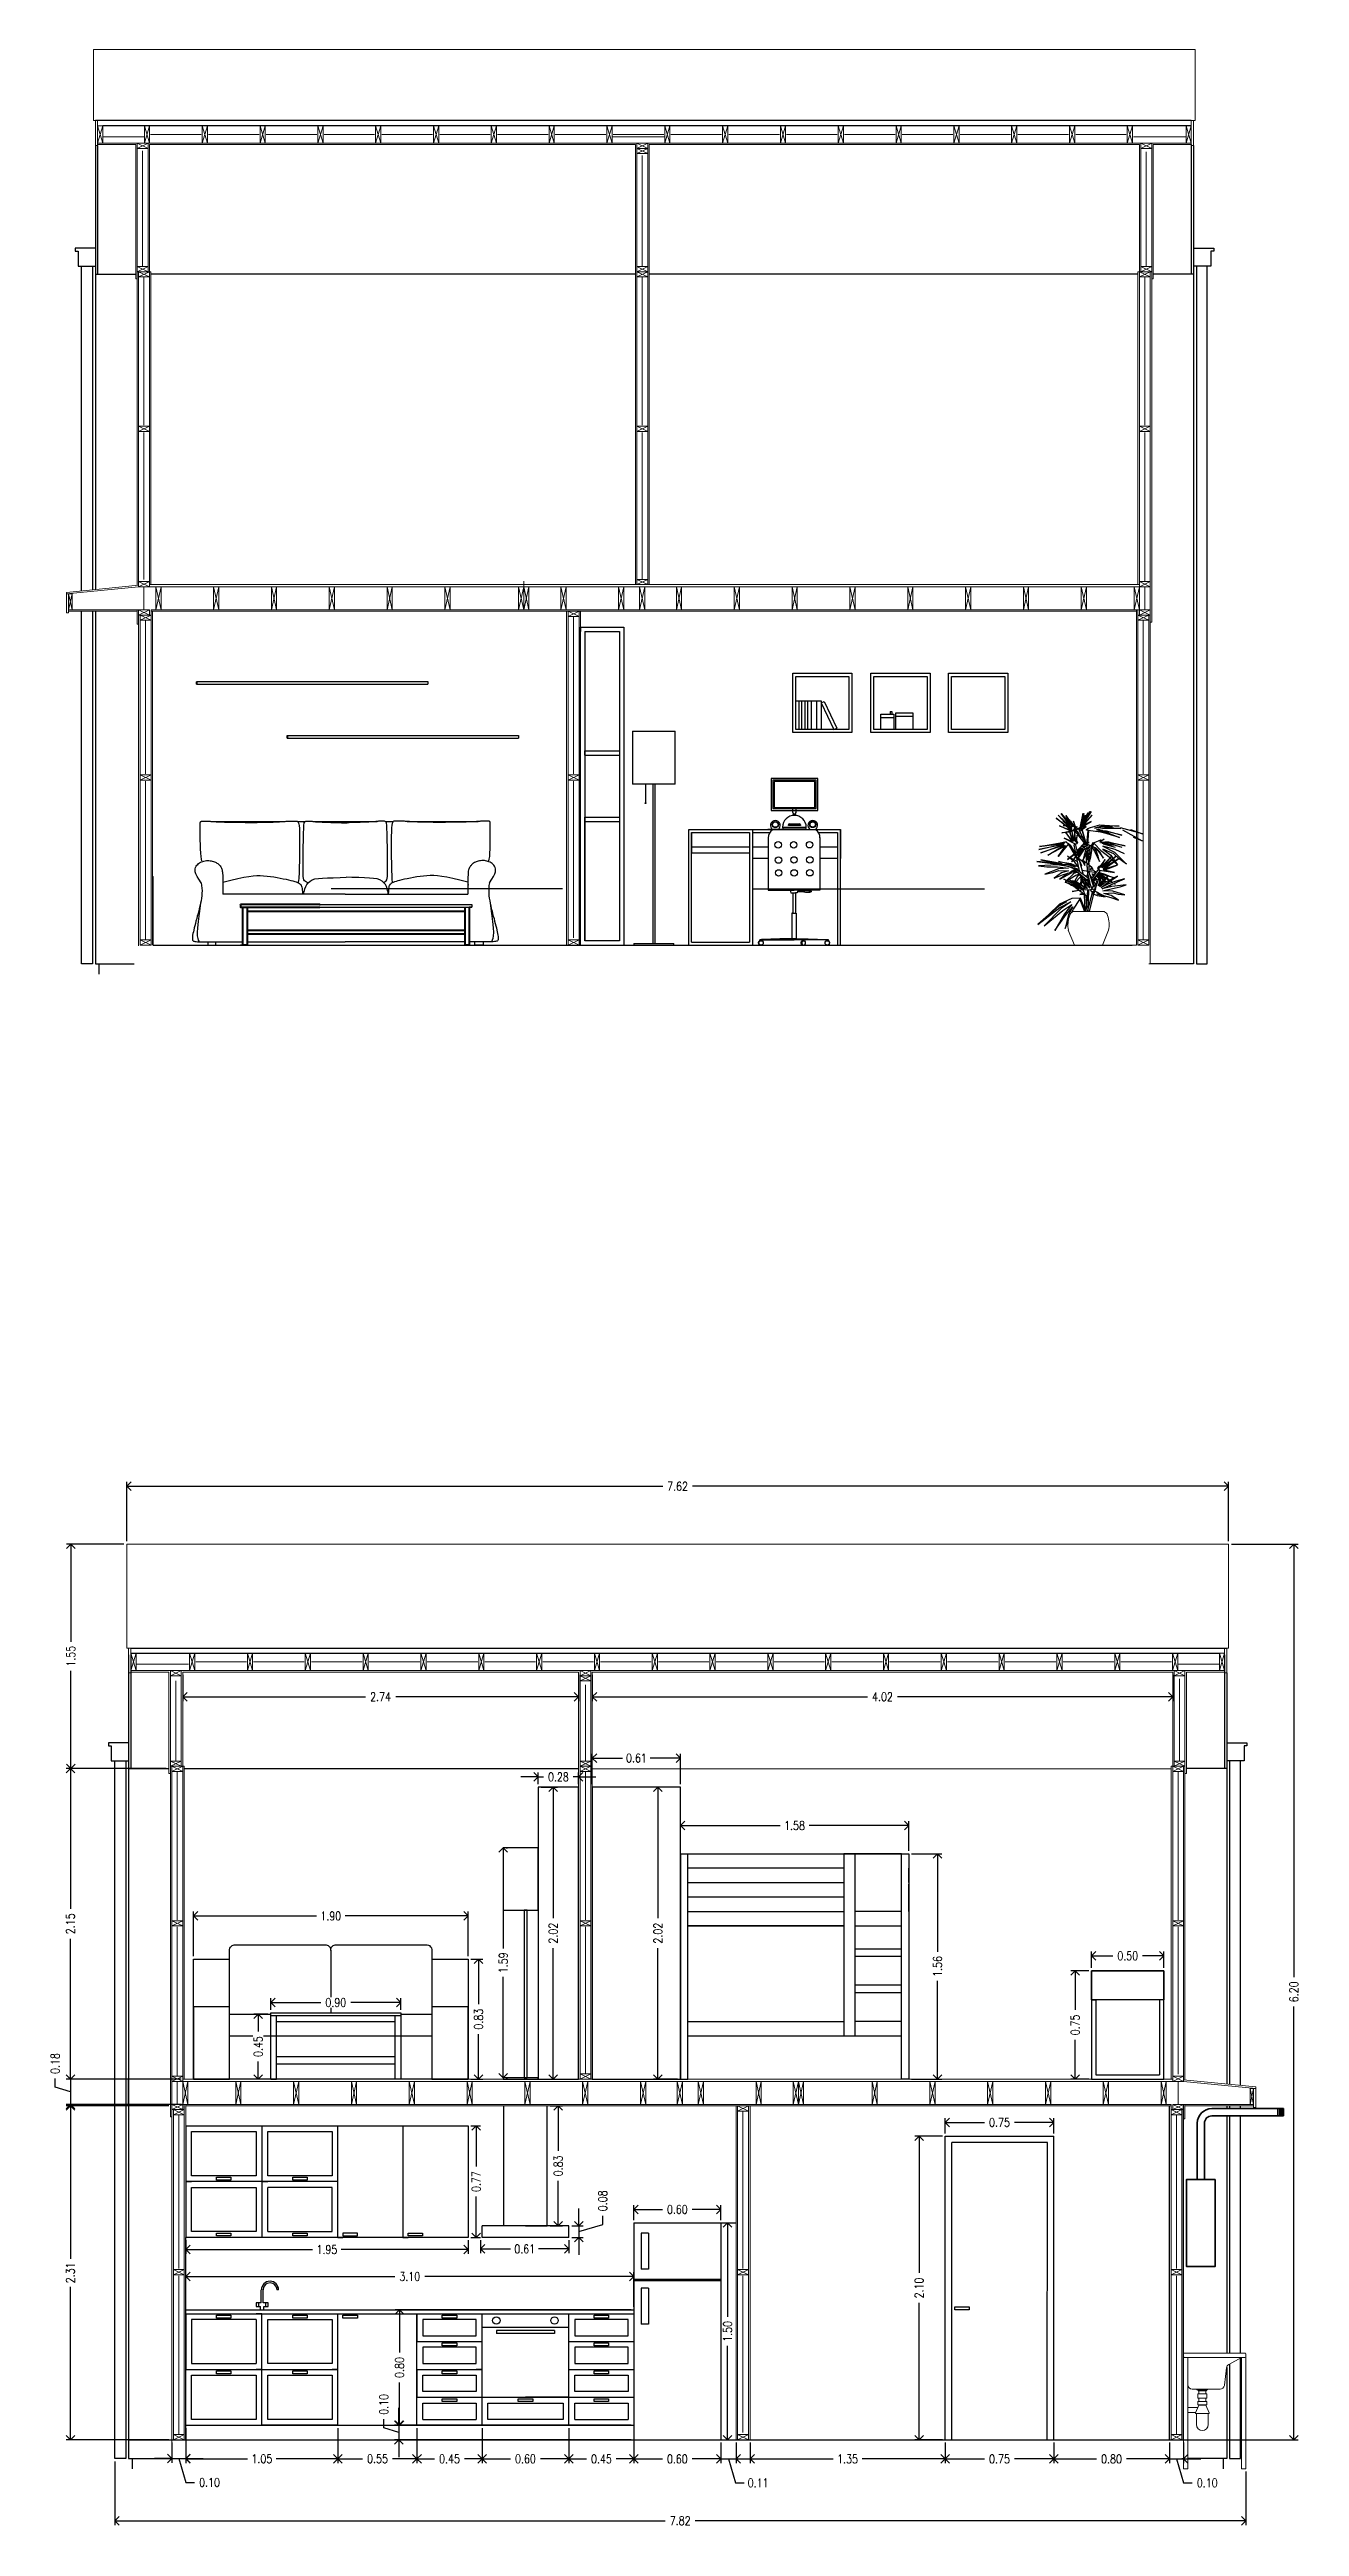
# Model space of a CAD drawing. Header units: millimetres. Extents: x 2289.8 to 2339.2, y 1976.9 to 1997.5.
# Drawn here: x 2330.59 to 2339.24, y 1980.4 to 1997.54 of the extents above; entities that cross this region are included whole.
import ezdxf

# ---------------------------------------------------------------- set-up
doc = ezdxf.new("R2010")
doc.units = ezdxf.units.MM
doc.layers.get('DEFPOINTS').update_dxf_attribs({"color": 210})
doc.layers.add('_AUX', color=210, linetype='Continuous', lineweight=18, plot=False)
for name, color, linetype, lineweight in [('A-DETL-MBND', 3, 'Continuous', 18), ('A-ELEV-IDEN', 3, 'Continuous', 18), ('A-ELEV-MBE1', 7, 'Continuous', 35), ('A-ELEV-MBE2', 4, 'Continuous', 25), ('A-FURN', 8, 'Continuous', 18), ('A-WALL-PATT', 8, 'Continuous', 18), ('A-WALL-STUD', 3, 'Continuous', 18), ('arredi', 175, 'Continuous', 20)]:
    doc.layers.add(name, color=color, linetype=linetype, lineweight=lineweight)
for name, color, linetype in [('arredi_cucina', 252, 'Continuous'), ('quoteylenia', 90, 'Continuous'), ('SEZIONI', 102, 'Continuous'), ('sezioni piano terra', 21, 'Continuous'), ('xline', 1, 'Continuous')]:
    doc.layers.add(name, color=color, linetype=linetype)
doc.layers.add('IKE120006-t1', color=7, linetype='Continuous', lineweight=40, true_color=0x664c3c)
for name, color, linetype, true_color in [('IKE140040-T1', 7, 'Continuous', 0xf9f5dc), ('IKE140040-T2', 7, 'Continuous', 0x959595), ('PIANTE', 7, 'Continuous', 0x008f00)]:
    doc.layers.add(name, color=color, linetype=linetype, true_color=true_color)
doc.styles.add('E-ROMANS', font='romans.shx', dxfattribs={"width": 0.8})
doc.dimstyles.new('Fabio1', dxfattribs={"dimscale": 0.001, "dimtxt": 60, "dimasz": 60, "dimexe": 30, "dimexo": 20, "dimgap": 30, "dimtad": 0, "dimzin": 0, "dimdsep": 46, "dimtxsty": 'E-ROMANS', "dimblk": 'OPEN90', "dimcen": 90, "dimclrd": 3, "dimclre": 3, "dimclrt": 3, "dimadec": 0, "dimazin": 0, "dimtfac": 1, "dimtmove": 1, "dimatfit": 3, "dimldrblk": 'OPEN90', "dimfxl": 1, "dimtfill": 1, "dimtolj": 1, "dimtzin": 0, "dimlwd": -1, "dimarcsym": 0})

# ---------------------------------------------------------------- blocks, each defined once
blk = doc.blocks.new('6-rob-elev')
at = {"color": 0, "linetype": 'ByBlock'}
for p, q in [((-3.4, 6.2), (-3.4, 2.8)), ((-1.5, 0), (-1.5, 2.8)), ((-0.8, 6.2), (-0.8, 18.3)), ((0.8, 6.2), (0.8, 18.3)), ((1.5, 0), (1.5, 2.8)), ((3, 6.2), (3, 2.8)), ((14.9, 20.1), (13.4, 20.1)), ((15.1, 18.3), (13.6, 18.3))]:
    blk.add_line(p, q, dxfattribs=at)
blk.add_line((-1.5, 0), (1.5, 0))
for points in [[(-0.8, 6.2), (-5.6, 6.2), (-5.6, 2.8), (-1.5, 2.8)], [(1.5, 2.8), (5.6, 2.8), (5.6, 6.2), (0.8, 6.2)]]:
    blk.add_lwpolyline(points, dxfattribs=at)
for radius in [7.94, 6.44]:
    blk.add_arc((7.2, 18.3), radius, 0, 180, dxfattribs=at)
blk = doc.blocks.new('_Open90')
at = {"color": 0, "linetype": 'ByBlock', "lineweight": -2}
for p, q in [((0, 0), (-1, 0)), ((-0.5, 0.5), (0, 0)), ((0, 0), (-0.5, -0.5))]:
    blk.add_line(p, q, dxfattribs=at)
blk = doc.blocks.new('*D61')
at = {"layer": 'DEFPOINTS', "color": 0, "transparency": 16777216}
for p in [(2331.124, 1987.601), (2331.124, 1987.201), (2338.746, 1987.201)]:
    blk.add_point(p, dxfattribs=at)
at = {"layer": 'quoteylenia', "color": 3, "lineweight": -2, "transparency": 16777216}
for p, q in [((2331.124, 1987.221), (2331.124, 1987.631)), ((2338.746, 1987.221), (2338.746, 1987.631))]:
    blk.add_line(p, q, dxfattribs=at)
at = {"layer": 'quoteylenia', "color": 3, "transparency": 16777216}
for p, q in [((2331.184, 1987.601), (2334.832, 1987.601)), ((2338.686, 1987.601), (2335.039, 1987.601))]:
    blk.add_line(p, q, dxfattribs=at)
at = {"layer": 'quoteylenia', "color": 3, "transparency": 16777216, "xscale": 0.06, "yscale": 0.06, "zscale": 0.06, "rotation": 180}
blk.add_blockref('_Open90', (2331.124, 1987.601), dxfattribs=at)
at = {"layer": 'quoteylenia', "color": 3, "transparency": 16777216, "xscale": 0.06, "yscale": 0.06, "zscale": 0.06}
blk.add_blockref('_Open90', (2338.746, 1987.601), dxfattribs=at)
at = {"layer": 'quoteylenia', "color": 3, "transparency": 16777216, "insert": (2334.935, 1987.601), "char_height": 0.06, "attachment_point": 5, "style": 'E-ROMANS', "bg_fill": 3, "box_fill_scale": 1.1, "bg_fill_color": 256, "bg_fill_true_color": 13158600, "bg_fill_transparency": 0}
blk.add_mtext('\\A1;7.62', dxfattribs=at)
blk = doc.blocks.new('*D62')
at = {"layer": 'DEFPOINTS', "color": 0, "transparency": 16777216}
for p in [(2331.124, 1987.201), (2330.737, 1985.648), (2331.137, 1985.648)]:
    blk.add_point(p, dxfattribs=at)
at = {"layer": 'quoteylenia', "color": 3, "lineweight": -2, "transparency": 16777216}
for p, q in [((2331.104, 1987.201), (2330.707, 1987.201)), ((2331.117, 1985.648), (2330.707, 1985.648))]:
    blk.add_line(p, q, dxfattribs=at)
at = {"layer": 'quoteylenia', "color": 3, "transparency": 16777216}
for p, q in [((2330.737, 1987.141), (2330.737, 1986.524)), ((2330.737, 1985.708), (2330.737, 1986.325))]:
    blk.add_line(p, q, dxfattribs=at)
at = {"layer": 'quoteylenia', "color": 3, "transparency": 16777216, "xscale": 0.06, "yscale": 0.06, "zscale": 0.06}
for p, rotation in [((2330.737, 1987.201), 90), ((2330.737, 1985.648), 270)]:
    blk.add_blockref('_Open90', p, dxfattribs=dict(at, rotation=rotation))
at = {"layer": 'quoteylenia', "color": 3, "transparency": 16777216, "insert": (2330.737, 1986.425), "char_height": 0.06, "attachment_point": 5, "rotation": 90, "style": 'E-ROMANS', "bg_fill": 3, "box_fill_scale": 1.1, "bg_fill_color": 256, "bg_fill_true_color": 13158600, "bg_fill_transparency": 0}
blk.add_mtext('\\A1;1.55', dxfattribs=at)
blk = doc.blocks.new('*D63')
at = {"layer": 'DEFPOINTS', "color": 0, "transparency": 16777216}
for p in [(2331.521, 1983.499), (2330.734, 1983.324), (2331.522, 1983.324)]:
    blk.add_point(p, dxfattribs=at)
at = {"layer": 'quoteylenia', "color": 3, "transparency": 16777216}
for p, q in [((2330.734, 1983.559), (2330.734, 1983.619)), ((2330.629, 1983.443), (2330.629, 1983.503)), ((2330.734, 1983.412), (2330.629, 1983.443)), ((2330.734, 1983.264), (2330.734, 1983.204))]:
    blk.add_line(p, q, dxfattribs=at)
at = {"layer": 'quoteylenia', "color": 3, "lineweight": -2, "transparency": 16777216}
for p, q in [((2331.501, 1983.499), (2330.704, 1983.499)), ((2331.502, 1983.324), (2330.704, 1983.324))]:
    blk.add_line(p, q, dxfattribs=at)
at = {"layer": 'quoteylenia', "color": 3, "transparency": 16777216, "xscale": 0.06, "yscale": 0.06, "zscale": 0.06, "rotation": 90}
blk.add_blockref('_Open90', (2330.734, 1983.324), dxfattribs=at)
at = {"layer": 'quoteylenia', "color": 3, "transparency": 16777216, "insert": (2330.629, 1983.607), "char_height": 0.06, "attachment_point": 5, "rotation": 90, "style": 'E-ROMANS', "bg_fill": 3, "box_fill_scale": 1.1, "bg_fill_color": 256, "bg_fill_true_color": 13158600, "bg_fill_transparency": 0}
blk.add_mtext('\\A1;0.18', dxfattribs=at)
at = {"layer": 'quoteylenia', "color": 3, "transparency": 16777216}
blk.add_line((2330.734, 1983.499), (2330.734, 1983.324), dxfattribs=at)
blk.add_line((2330.734, 1983.499), (2330.734, 1983.324), dxfattribs=at)
at = {"layer": 'quoteylenia', "color": 3, "transparency": 16777216, "xscale": 0.06, "yscale": 0.06, "zscale": 0.06, "rotation": 270}
blk.add_blockref('_Open90', (2330.734, 1983.499), dxfattribs=at)
blk = doc.blocks.new('*D64')
at = {"layer": 'DEFPOINTS', "color": 0, "transparency": 16777216}
for p in [(2331.416, 1985.648), (2330.734, 1983.499), (2331.416, 1983.499)]:
    blk.add_point(p, dxfattribs=at)
at = {"layer": 'quoteylenia', "color": 3, "lineweight": -2, "transparency": 16777216}
for p, q in [((2331.396, 1985.648), (2330.704, 1985.648)), ((2331.396, 1983.499), (2330.704, 1983.499))]:
    blk.add_line(p, q, dxfattribs=at)
at = {"layer": 'quoteylenia', "color": 3, "transparency": 16777216}
for p, q in [((2330.734, 1985.588), (2330.734, 1984.677)), ((2330.734, 1983.559), (2330.734, 1984.47))]:
    blk.add_line(p, q, dxfattribs=at)
at = {"layer": 'quoteylenia', "color": 3, "transparency": 16777216, "xscale": 0.06, "yscale": 0.06, "zscale": 0.06}
for p, rotation in [((2330.734, 1985.648), 90), ((2330.734, 1983.499), 270)]:
    blk.add_blockref('_Open90', p, dxfattribs=dict(at, rotation=rotation))
at = {"layer": 'quoteylenia', "color": 3, "transparency": 16777216, "insert": (2330.734, 1984.574), "char_height": 0.06, "attachment_point": 5, "rotation": 90, "style": 'E-ROMANS', "bg_fill": 3, "box_fill_scale": 1.1, "bg_fill_color": 256, "bg_fill_true_color": 13158600, "bg_fill_transparency": 0}
blk.add_mtext('\\A1;2.15', dxfattribs=at)
blk = doc.blocks.new('*D65')
at = {"layer": 'DEFPOINTS', "color": 0, "transparency": 16777216}
for p in [(2330.734, 1983.314), (2331.436, 1983.314), (2331.436, 1981.004)]:
    blk.add_point(p, dxfattribs=at)
at = {"layer": 'quoteylenia', "color": 3, "lineweight": -2, "transparency": 16777216}
for p, q in [((2331.416, 1983.314), (2330.704, 1983.314)), ((2331.416, 1981.004), (2330.704, 1981.004))]:
    blk.add_line(p, q, dxfattribs=at)
at = {"layer": 'quoteylenia', "color": 3, "transparency": 16777216}
for p, q in [((2330.734, 1983.254), (2330.734, 1982.256)), ((2330.734, 1981.064), (2330.734, 1982.063))]:
    blk.add_line(p, q, dxfattribs=at)
at = {"layer": 'quoteylenia', "color": 3, "transparency": 16777216, "xscale": 0.06, "yscale": 0.06, "zscale": 0.06}
for p, rotation in [((2330.734, 1983.314), 90), ((2330.734, 1981.004), 270)]:
    blk.add_blockref('_Open90', p, dxfattribs=dict(at, rotation=rotation))
at = {"layer": 'quoteylenia', "color": 3, "transparency": 16777216, "insert": (2330.734, 1982.159), "char_height": 0.06, "attachment_point": 5, "rotation": 90, "style": 'E-ROMANS', "bg_fill": 3, "box_fill_scale": 1.1, "bg_fill_color": 256, "bg_fill_true_color": 13158600, "bg_fill_transparency": 0}
blk.add_mtext('\\A1;2.31', dxfattribs=at)
blk = doc.blocks.new('*D66')
at = {"layer": 'DEFPOINTS', "color": 0, "transparency": 16777216}
for p in [(2336.534, 1985.254), (2334.955, 1985.049), (2336.534, 1985.059)]:
    blk.add_point(p, dxfattribs=at)
at = {"layer": 'quoteylenia', "color": 3, "lineweight": -2, "transparency": 16777216}
for p, q in [((2334.955, 1985.069), (2334.955, 1985.284)), ((2336.534, 1985.079), (2336.534, 1985.284))]:
    blk.add_line(p, q, dxfattribs=at)
at = {"layer": 'quoteylenia', "color": 3, "transparency": 16777216}
for p, q in [((2335.015, 1985.254), (2335.645, 1985.254)), ((2336.474, 1985.254), (2335.844, 1985.254))]:
    blk.add_line(p, q, dxfattribs=at)
at = {"layer": 'quoteylenia', "color": 3, "transparency": 16777216, "xscale": 0.06, "yscale": 0.06, "zscale": 0.06, "rotation": 180}
blk.add_blockref('_Open90', (2334.955, 1985.254), dxfattribs=at)
at = {"layer": 'quoteylenia', "color": 3, "transparency": 16777216, "xscale": 0.06, "yscale": 0.06, "zscale": 0.06}
blk.add_blockref('_Open90', (2336.534, 1985.254), dxfattribs=at)
at = {"layer": 'quoteylenia', "color": 3, "transparency": 16777216, "insert": (2335.744, 1985.254), "char_height": 0.06, "attachment_point": 5, "style": 'E-ROMANS', "bg_fill": 3, "box_fill_scale": 1.1, "bg_fill_color": 256, "bg_fill_true_color": 13158600, "bg_fill_transparency": 0}
blk.add_mtext('\\A1;1.58', dxfattribs=at)
blk = doc.blocks.new('*D67')
at = {"layer": 'DEFPOINTS', "color": 0, "transparency": 16777216}
for p in [(2334.955, 1985.721), (2334.345, 1985.519), (2334.955, 1985.519)]:
    blk.add_point(p, dxfattribs=at)
at = {"layer": 'quoteylenia', "color": 3, "lineweight": -2, "transparency": 16777216}
for p, q in [((2334.345, 1985.539), (2334.345, 1985.751)), ((2334.955, 1985.539), (2334.955, 1985.751))]:
    blk.add_line(p, q, dxfattribs=at)
at = {"layer": 'quoteylenia', "color": 3, "transparency": 16777216}
for p, q in [((2334.405, 1985.721), (2334.553, 1985.721)), ((2334.895, 1985.721), (2334.746, 1985.721))]:
    blk.add_line(p, q, dxfattribs=at)
at = {"layer": 'quoteylenia', "color": 3, "transparency": 16777216, "xscale": 0.06, "yscale": 0.06, "zscale": 0.06, "rotation": 180}
blk.add_blockref('_Open90', (2334.345, 1985.721), dxfattribs=at)
at = {"layer": 'quoteylenia', "color": 3, "transparency": 16777216, "xscale": 0.06, "yscale": 0.06, "zscale": 0.06}
blk.add_blockref('_Open90', (2334.955, 1985.721), dxfattribs=at)
at = {"layer": 'quoteylenia', "color": 3, "transparency": 16777216, "insert": (2334.65, 1985.721), "char_height": 0.06, "attachment_point": 5, "style": 'E-ROMANS', "bg_fill": 3, "box_fill_scale": 1.1, "bg_fill_color": 256, "bg_fill_true_color": 13158600, "bg_fill_transparency": 0}
blk.add_mtext('\\A1;0.61', dxfattribs=at)
blk = doc.blocks.new('*D68')
at = {"layer": 'DEFPOINTS', "color": 0, "transparency": 16777216}
for p in [(2336.534, 1985.059), (2336.534, 1983.499), (2336.733, 1983.499)]:
    blk.add_point(p, dxfattribs=at)
at = {"layer": 'quoteylenia', "color": 3, "lineweight": -2, "transparency": 16777216}
for p, q in [((2336.554, 1985.059), (2336.763, 1985.059)), ((2336.554, 1983.499), (2336.763, 1983.499))]:
    blk.add_line(p, q, dxfattribs=at)
at = {"layer": 'quoteylenia', "color": 3, "transparency": 16777216}
for p, q in [((2336.733, 1984.999), (2336.733, 1984.379)), ((2336.733, 1983.559), (2336.733, 1984.18))]:
    blk.add_line(p, q, dxfattribs=at)
at = {"layer": 'quoteylenia', "color": 3, "transparency": 16777216, "xscale": 0.06, "yscale": 0.06, "zscale": 0.06}
for p, rotation in [((2336.733, 1985.059), 90), ((2336.733, 1983.499), 270)]:
    blk.add_blockref('_Open90', p, dxfattribs=dict(at, rotation=rotation))
at = {"layer": 'quoteylenia', "color": 3, "transparency": 16777216, "insert": (2336.733, 1984.279), "char_height": 0.06, "attachment_point": 5, "rotation": 90, "style": 'E-ROMANS', "bg_fill": 3, "box_fill_scale": 1.1, "bg_fill_color": 256, "bg_fill_true_color": 13158600, "bg_fill_transparency": 0}
blk.add_mtext('\\A1;1.56', dxfattribs=at)
blk = doc.blocks.new('*D69')
at = {"layer": 'DEFPOINTS', "color": 0, "transparency": 16777216}
for p in [(2337.799, 1984.249), (2337.685, 1983.499), (2337.799, 1983.499)]:
    blk.add_point(p, dxfattribs=at)
at = {"layer": 'quoteylenia', "color": 3, "lineweight": -2, "transparency": 16777216}
for p, q in [((2337.779, 1984.249), (2337.655, 1984.249)), ((2337.779, 1983.499), (2337.655, 1983.499))]:
    blk.add_line(p, q, dxfattribs=at)
at = {"layer": 'quoteylenia', "color": 3, "transparency": 16777216}
for p, q in [((2337.685, 1984.189), (2337.685, 1983.978)), ((2337.685, 1983.559), (2337.685, 1983.771))]:
    blk.add_line(p, q, dxfattribs=at)
at = {"layer": 'quoteylenia', "color": 3, "transparency": 16777216, "xscale": 0.06, "yscale": 0.06, "zscale": 0.06}
for p, rotation in [((2337.685, 1984.249), 90), ((2337.685, 1983.499), 270)]:
    blk.add_blockref('_Open90', p, dxfattribs=dict(at, rotation=rotation))
at = {"layer": 'quoteylenia', "color": 3, "transparency": 16777216, "insert": (2337.685, 1983.874), "char_height": 0.06, "attachment_point": 5, "rotation": 90, "style": 'E-ROMANS', "bg_fill": 3, "box_fill_scale": 1.1, "bg_fill_color": 256, "bg_fill_true_color": 13158600, "bg_fill_transparency": 0}
blk.add_mtext('\\A1;0.75', dxfattribs=at)
blk = doc.blocks.new('*D70')
at = {"layer": 'DEFPOINTS', "color": 0, "transparency": 16777216}
for p in [(2337.799, 1984.249), (2338.299, 1984.352), (2338.299, 1984.249)]:
    blk.add_point(p, dxfattribs=at)
at = {"layer": 'quoteylenia', "color": 3, "lineweight": -2, "transparency": 16777216}
for p, q in [((2337.799, 1984.269), (2337.799, 1984.382)), ((2338.299, 1984.269), (2338.299, 1984.382))]:
    blk.add_line(p, q, dxfattribs=at)
at = {"layer": 'quoteylenia', "color": 3, "transparency": 16777216}
for p, q in [((2337.859, 1984.352), (2337.946, 1984.352)), ((2338.239, 1984.352), (2338.152, 1984.352))]:
    blk.add_line(p, q, dxfattribs=at)
at = {"layer": 'quoteylenia', "color": 3, "transparency": 16777216, "xscale": 0.06, "yscale": 0.06, "zscale": 0.06, "rotation": 180}
blk.add_blockref('_Open90', (2337.799, 1984.352), dxfattribs=at)
at = {"layer": 'quoteylenia', "color": 3, "transparency": 16777216, "xscale": 0.06, "yscale": 0.06, "zscale": 0.06}
blk.add_blockref('_Open90', (2338.299, 1984.352), dxfattribs=at)
at = {"layer": 'quoteylenia', "color": 3, "transparency": 16777216, "insert": (2338.049, 1984.352), "char_height": 0.06, "attachment_point": 5, "style": 'E-ROMANS', "bg_fill": 3, "box_fill_scale": 1.1, "bg_fill_color": 256, "bg_fill_true_color": 13158600, "bg_fill_transparency": 0}
blk.add_mtext('\\A1;0.50', dxfattribs=at)
blk = doc.blocks.new('*D71')
at = {"layer": 'DEFPOINTS', "color": 0, "transparency": 16777216}
for p in [(2334.955, 1985.519), (2334.799, 1983.499), (2334.955, 1983.499)]:
    blk.add_point(p, dxfattribs=at)
at = {"layer": 'quoteylenia', "color": 3, "lineweight": -2, "transparency": 16777216}
for p, q in [((2334.935, 1985.519), (2334.769, 1985.519)), ((2334.935, 1983.499), (2334.769, 1983.499))]:
    blk.add_line(p, q, dxfattribs=at)
at = {"layer": 'quoteylenia', "color": 3, "transparency": 16777216}
for p, q in [((2334.799, 1985.459), (2334.799, 1984.613)), ((2334.799, 1983.559), (2334.799, 1984.406))]:
    blk.add_line(p, q, dxfattribs=at)
at = {"layer": 'quoteylenia', "color": 3, "transparency": 16777216, "xscale": 0.06, "yscale": 0.06, "zscale": 0.06}
for p, rotation in [((2334.799, 1985.519), 90), ((2334.799, 1983.499), 270)]:
    blk.add_blockref('_Open90', p, dxfattribs=dict(at, rotation=rotation))
at = {"layer": 'quoteylenia', "color": 3, "transparency": 16777216, "insert": (2334.799, 1984.509), "char_height": 0.06, "attachment_point": 5, "rotation": 90, "style": 'E-ROMANS', "bg_fill": 3, "box_fill_scale": 1.1, "bg_fill_color": 256, "bg_fill_true_color": 13158600, "bg_fill_transparency": 0}
blk.add_mtext('\\A1;2.02', dxfattribs=at)
blk = doc.blocks.new('*D72')
at = {"layer": 'quoteylenia', "color": 3, "transparency": 16777216}
for p, q in [((2333.91, 1985.59), (2333.85, 1985.59)), ((2333.97, 1985.59), (2334.007, 1985.59)), ((2334.25, 1985.59), (2334.213, 1985.59)), ((2334.31, 1985.59), (2334.37, 1985.59))]:
    blk.add_line(p, q, dxfattribs=at)
at = {"layer": 'quoteylenia', "color": 3, "lineweight": -2, "transparency": 16777216}
for p, q in [((2333.97, 1985.539), (2333.97, 1985.62)), ((2334.25, 1985.539), (2334.25, 1985.62))]:
    blk.add_line(p, q, dxfattribs=at)
at = {"layer": 'quoteylenia', "color": 3, "transparency": 16777216, "xscale": 0.06, "yscale": 0.06, "zscale": 0.06}
blk.add_blockref('_Open90', (2333.97, 1985.59), dxfattribs=at)
at = {"layer": 'quoteylenia', "color": 3, "transparency": 16777216, "xscale": 0.06, "yscale": 0.06, "zscale": 0.06, "rotation": 180}
blk.add_blockref('_Open90', (2334.25, 1985.59), dxfattribs=at)
at = {"layer": 'quoteylenia', "color": 3, "transparency": 16777216, "insert": (2334.11, 1985.59), "char_height": 0.06, "attachment_point": 5, "style": 'E-ROMANS', "bg_fill": 3, "box_fill_scale": 1.1, "bg_fill_color": 256, "bg_fill_true_color": 13158600, "bg_fill_transparency": 0}
blk.add_mtext('\\A1;0.28', dxfattribs=at)
at = {"layer": 'DEFPOINTS', "color": 0, "transparency": 16777216}
for p in [(2333.97, 1985.59), (2333.97, 1985.519), (2334.25, 1985.519)]:
    blk.add_point(p, dxfattribs=at)
blk = doc.blocks.new('*D73')
at = {"layer": 'DEFPOINTS', "color": 0, "transparency": 16777216}
for p in [(2333.97, 1985.519), (2333.97, 1983.499), (2334.074, 1983.499)]:
    blk.add_point(p, dxfattribs=at)
at = {"layer": 'quoteylenia', "color": 3, "lineweight": -2, "transparency": 16777216}
for p, q in [((2333.99, 1985.519), (2334.104, 1985.519)), ((2333.99, 1983.499), (2334.104, 1983.499))]:
    blk.add_line(p, q, dxfattribs=at)
at = {"layer": 'quoteylenia', "color": 3, "transparency": 16777216}
for p, q in [((2334.074, 1985.459), (2334.074, 1984.613)), ((2334.074, 1983.559), (2334.074, 1984.406))]:
    blk.add_line(p, q, dxfattribs=at)
at = {"layer": 'quoteylenia', "color": 3, "transparency": 16777216, "xscale": 0.06, "yscale": 0.06, "zscale": 0.06}
for p, rotation in [((2334.074, 1985.519), 90), ((2334.074, 1983.499), 270)]:
    blk.add_blockref('_Open90', p, dxfattribs=dict(at, rotation=rotation))
at = {"layer": 'quoteylenia', "color": 3, "transparency": 16777216, "insert": (2334.074, 1984.509), "char_height": 0.06, "attachment_point": 5, "rotation": 90, "style": 'E-ROMANS', "bg_fill": 3, "box_fill_scale": 1.1, "bg_fill_color": 256, "bg_fill_true_color": 13158600, "bg_fill_transparency": 0}
blk.add_mtext('\\A1;2.02', dxfattribs=at)
blk = doc.blocks.new('*D74')
at = {"layer": 'DEFPOINTS', "color": 0, "transparency": 16777216}
for p in [(2333.729, 1985.099), (2333.729, 1985.099), (2333.729, 1983.509)]:
    blk.add_point(p, dxfattribs=at)
at = {"layer": 'quoteylenia', "color": 3, "lineweight": -2, "transparency": 16777216}
for p, q in [((2333.749, 1985.099), (2333.759, 1985.099)), ((2333.749, 1983.509), (2333.759, 1983.509))]:
    blk.add_line(p, q, dxfattribs=at)
at = {"layer": 'quoteylenia', "color": 3, "transparency": 16777216}
for p, q in [((2333.729, 1985.039), (2333.729, 1984.403)), ((2333.729, 1983.569), (2333.729, 1984.206))]:
    blk.add_line(p, q, dxfattribs=at)
at = {"layer": 'quoteylenia', "color": 3, "transparency": 16777216, "xscale": 0.06, "yscale": 0.06, "zscale": 0.06}
for p, rotation in [((2333.729, 1985.099), 90), ((2333.729, 1983.509), 270)]:
    blk.add_blockref('_Open90', p, dxfattribs=dict(at, rotation=rotation))
at = {"layer": 'quoteylenia', "color": 3, "transparency": 16777216, "insert": (2333.729, 1984.304), "char_height": 0.06, "attachment_point": 5, "rotation": 90, "style": 'E-ROMANS', "bg_fill": 3, "box_fill_scale": 1.1, "bg_fill_color": 256, "bg_fill_true_color": 13158600, "bg_fill_transparency": 0}
blk.add_mtext('\\A1;1.59', dxfattribs=at)
blk = doc.blocks.new('*D75')
at = {"layer": 'DEFPOINTS', "color": 0, "transparency": 16777216}
for p in [(2333.485, 1984.628), (2331.585, 1984.329), (2333.485, 1984.329)]:
    blk.add_point(p, dxfattribs=at)
at = {"layer": 'quoteylenia', "color": 3, "lineweight": -2, "transparency": 16777216}
for p, q in [((2331.585, 1984.349), (2331.585, 1984.658)), ((2333.485, 1984.349), (2333.485, 1984.658))]:
    blk.add_line(p, q, dxfattribs=at)
at = {"layer": 'quoteylenia', "color": 3, "transparency": 16777216}
for p, q in [((2331.645, 1984.628), (2332.436, 1984.628)), ((2333.425, 1984.628), (2332.635, 1984.628))]:
    blk.add_line(p, q, dxfattribs=at)
at = {"layer": 'quoteylenia', "color": 3, "transparency": 16777216, "xscale": 0.06, "yscale": 0.06, "zscale": 0.06, "rotation": 180}
blk.add_blockref('_Open90', (2331.585, 1984.628), dxfattribs=at)
at = {"layer": 'quoteylenia', "color": 3, "transparency": 16777216, "xscale": 0.06, "yscale": 0.06, "zscale": 0.06}
blk.add_blockref('_Open90', (2333.485, 1984.628), dxfattribs=at)
at = {"layer": 'quoteylenia', "color": 3, "transparency": 16777216, "insert": (2332.535, 1984.628), "char_height": 0.06, "attachment_point": 5, "style": 'E-ROMANS', "bg_fill": 3, "box_fill_scale": 1.1, "bg_fill_color": 256, "bg_fill_true_color": 13158600, "bg_fill_transparency": 0}
blk.add_mtext('\\A1;1.90', dxfattribs=at)
blk = doc.blocks.new('*D76')
at = {"layer": 'DEFPOINTS', "color": 0, "transparency": 16777216}
for p in [(2333.485, 1984.329), (2333.485, 1983.499), (2333.558, 1983.499)]:
    blk.add_point(p, dxfattribs=at)
at = {"layer": 'quoteylenia', "color": 3, "lineweight": -2, "transparency": 16777216}
for p, q in [((2333.505, 1984.329), (2333.588, 1984.329)), ((2333.505, 1983.499), (2333.588, 1983.499))]:
    blk.add_line(p, q, dxfattribs=at)
at = {"layer": 'quoteylenia', "color": 3, "transparency": 16777216}
for p, q in [((2333.558, 1984.269), (2333.558, 1984.018)), ((2333.558, 1983.559), (2333.558, 1983.811))]:
    blk.add_line(p, q, dxfattribs=at)
at = {"layer": 'quoteylenia', "color": 3, "transparency": 16777216, "xscale": 0.06, "yscale": 0.06, "zscale": 0.06}
for p, rotation in [((2333.558, 1984.329), 90), ((2333.558, 1983.499), 270)]:
    blk.add_blockref('_Open90', p, dxfattribs=dict(at, rotation=rotation))
at = {"layer": 'quoteylenia', "color": 3, "transparency": 16777216, "insert": (2333.558, 1983.914), "char_height": 0.06, "attachment_point": 5, "rotation": 90, "style": 'E-ROMANS', "bg_fill": 3, "box_fill_scale": 1.1, "bg_fill_color": 256, "bg_fill_true_color": 13158600, "bg_fill_transparency": 0}
blk.add_mtext('\\A1;0.83', dxfattribs=at)
blk = doc.blocks.new('*D77')
at = {"layer": 'DEFPOINTS', "color": 0, "transparency": 16777216}
for p in [(2332.12, 1983.949), (2332.033, 1983.499), (2332.12, 1983.499)]:
    blk.add_point(p, dxfattribs=at)
at = {"layer": 'quoteylenia', "color": 3, "lineweight": -2, "transparency": 16777216}
for p, q in [((2332.1, 1983.949), (2332.003, 1983.949)), ((2332.1, 1983.499), (2332.003, 1983.499))]:
    blk.add_line(p, q, dxfattribs=at)
at = {"layer": 'quoteylenia', "color": 3, "transparency": 16777216}
for p, q in [((2332.033, 1983.889), (2332.033, 1983.828)), ((2332.033, 1983.559), (2332.033, 1983.621))]:
    blk.add_line(p, q, dxfattribs=at)
at = {"layer": 'quoteylenia', "color": 3, "transparency": 16777216, "xscale": 0.06, "yscale": 0.06, "zscale": 0.06}
for p, rotation in [((2332.033, 1983.949), 90), ((2332.033, 1983.499), 270)]:
    blk.add_blockref('_Open90', p, dxfattribs=dict(at, rotation=rotation))
at = {"layer": 'quoteylenia', "color": 3, "transparency": 16777216, "insert": (2332.033, 1983.724), "char_height": 0.06, "attachment_point": 5, "rotation": 90, "style": 'E-ROMANS', "bg_fill": 3, "box_fill_scale": 1.1, "bg_fill_color": 256, "bg_fill_true_color": 13158600, "bg_fill_transparency": 0}
blk.add_mtext('\\A1;0.45', dxfattribs=at)
blk = doc.blocks.new('*D78')
at = {"layer": 'DEFPOINTS', "color": 0, "transparency": 16777216}
for p in [(2332.12, 1983.959), (2333.02, 1984.029), (2333.02, 1983.959)]:
    blk.add_point(p, dxfattribs=at)
at = {"layer": 'quoteylenia', "color": 3, "lineweight": -2, "transparency": 16777216}
for p, q in [((2332.12, 1983.979), (2332.12, 1984.059)), ((2333.02, 1983.979), (2333.02, 1984.059))]:
    blk.add_line(p, q, dxfattribs=at)
at = {"layer": 'quoteylenia', "color": 3, "transparency": 16777216}
for p, q in [((2332.18, 1984.029), (2332.467, 1984.029)), ((2332.96, 1984.029), (2332.674, 1984.029))]:
    blk.add_line(p, q, dxfattribs=at)
at = {"layer": 'quoteylenia', "color": 3, "transparency": 16777216, "xscale": 0.06, "yscale": 0.06, "zscale": 0.06, "rotation": 180}
blk.add_blockref('_Open90', (2332.12, 1984.029), dxfattribs=at)
at = {"layer": 'quoteylenia', "color": 3, "transparency": 16777216, "xscale": 0.06, "yscale": 0.06, "zscale": 0.06}
blk.add_blockref('_Open90', (2333.02, 1984.029), dxfattribs=at)
at = {"layer": 'quoteylenia', "color": 3, "transparency": 16777216, "insert": (2332.57, 1984.029), "char_height": 0.06, "attachment_point": 5, "style": 'E-ROMANS', "bg_fill": 3, "box_fill_scale": 1.1, "bg_fill_color": 256, "bg_fill_true_color": 13158600, "bg_fill_transparency": 0}
blk.add_mtext('\\A1;0.90', dxfattribs=at)
blk = doc.blocks.new('*D79')
at = {"layer": 'DEFPOINTS', "color": 0, "transparency": 16777216}
for p in [(2336.787, 1983.104), (2336.605, 1981.004), (2336.787, 1981.004)]:
    blk.add_point(p, dxfattribs=at)
at = {"layer": 'quoteylenia', "color": 3, "lineweight": -2, "transparency": 16777216}
for p, q in [((2336.767, 1983.104), (2336.575, 1983.104)), ((2336.767, 1981.004), (2336.575, 1981.004))]:
    blk.add_line(p, q, dxfattribs=at)
at = {"layer": 'quoteylenia', "color": 3, "transparency": 16777216}
for p, q in [((2336.605, 1983.044), (2336.605, 1982.158)), ((2336.605, 1981.064), (2336.605, 1981.951))]:
    blk.add_line(p, q, dxfattribs=at)
at = {"layer": 'quoteylenia', "color": 3, "transparency": 16777216, "xscale": 0.06, "yscale": 0.06, "zscale": 0.06}
for p, rotation in [((2336.605, 1983.104), 90), ((2336.605, 1981.004), 270)]:
    blk.add_blockref('_Open90', p, dxfattribs=dict(at, rotation=rotation))
at = {"layer": 'quoteylenia', "color": 3, "transparency": 16777216, "insert": (2336.605, 1982.054), "char_height": 0.06, "attachment_point": 5, "rotation": 90, "style": 'E-ROMANS', "bg_fill": 3, "box_fill_scale": 1.1, "bg_fill_color": 256, "bg_fill_true_color": 13158600, "bg_fill_transparency": 0}
blk.add_mtext('\\A1;2.10', dxfattribs=at)
blk = doc.blocks.new('*D80')
at = {"layer": 'DEFPOINTS', "color": 0, "transparency": 16777216}
for p in [(2337.537, 1983.2), (2336.787, 1983.104), (2337.537, 1983.104)]:
    blk.add_point(p, dxfattribs=at)
at = {"layer": 'quoteylenia', "color": 3, "lineweight": -2, "transparency": 16777216}
for p, q in [((2336.787, 1983.124), (2336.787, 1983.23)), ((2337.537, 1983.124), (2337.537, 1983.23))]:
    blk.add_line(p, q, dxfattribs=at)
at = {"layer": 'quoteylenia', "color": 3, "transparency": 16777216}
for p, q in [((2336.847, 1983.2), (2337.059, 1983.2)), ((2337.477, 1983.2), (2337.265, 1983.2))]:
    blk.add_line(p, q, dxfattribs=at)
at = {"layer": 'quoteylenia', "color": 3, "transparency": 16777216, "xscale": 0.06, "yscale": 0.06, "zscale": 0.06, "rotation": 180}
blk.add_blockref('_Open90', (2336.787, 1983.2), dxfattribs=at)
at = {"layer": 'quoteylenia', "color": 3, "transparency": 16777216, "xscale": 0.06, "yscale": 0.06, "zscale": 0.06}
blk.add_blockref('_Open90', (2337.537, 1983.2), dxfattribs=at)
at = {"layer": 'quoteylenia', "color": 3, "transparency": 16777216, "insert": (2337.162, 1983.2), "char_height": 0.06, "attachment_point": 5, "style": 'E-ROMANS', "bg_fill": 3, "box_fill_scale": 1.1, "bg_fill_color": 256, "bg_fill_true_color": 13158600, "bg_fill_transparency": 0}
blk.add_mtext('\\A1;0.75', dxfattribs=at)
blk = doc.blocks.new('*D81')
at = {"layer": 'DEFPOINTS', "color": 0, "transparency": 16777216}
for p in [(2334.633, 1982.504), (2335.233, 1982.598), (2335.233, 1982.504)]:
    blk.add_point(p, dxfattribs=at)
at = {"layer": 'quoteylenia', "color": 3, "lineweight": -2, "transparency": 16777216}
for p, q in [((2334.633, 1982.524), (2334.633, 1982.628)), ((2335.233, 1982.524), (2335.233, 1982.628))]:
    blk.add_line(p, q, dxfattribs=at)
at = {"layer": 'quoteylenia', "color": 3, "transparency": 16777216}
for p, q in [((2334.693, 1982.598), (2334.83, 1982.598)), ((2335.173, 1982.598), (2335.036, 1982.598))]:
    blk.add_line(p, q, dxfattribs=at)
at = {"layer": 'quoteylenia', "color": 3, "transparency": 16777216, "xscale": 0.06, "yscale": 0.06, "zscale": 0.06, "rotation": 180}
blk.add_blockref('_Open90', (2334.633, 1982.598), dxfattribs=at)
at = {"layer": 'quoteylenia', "color": 3, "transparency": 16777216, "xscale": 0.06, "yscale": 0.06, "zscale": 0.06}
blk.add_blockref('_Open90', (2335.233, 1982.598), dxfattribs=at)
at = {"layer": 'quoteylenia', "color": 3, "transparency": 16777216, "insert": (2334.933, 1982.598), "char_height": 0.06, "attachment_point": 5, "style": 'E-ROMANS', "bg_fill": 3, "box_fill_scale": 1.1, "bg_fill_color": 256, "bg_fill_true_color": 13158600, "bg_fill_transparency": 0}
blk.add_mtext('\\A1;0.60', dxfattribs=at)
blk = doc.blocks.new('*D82')
at = {"layer": 'DEFPOINTS', "color": 0, "transparency": 16777216}
for p in [(2331.532, 1982.404), (2333.485, 1982.404), (2333.485, 1982.32)]:
    blk.add_point(p, dxfattribs=at)
at = {"layer": 'quoteylenia', "color": 3, "lineweight": -2, "transparency": 16777216}
for p, q in [((2331.532, 1982.384), (2331.532, 1982.29)), ((2333.485, 1982.384), (2333.485, 1982.29))]:
    blk.add_line(p, q, dxfattribs=at)
at = {"layer": 'quoteylenia', "color": 3, "transparency": 16777216}
for p, q in [((2331.592, 1982.32), (2332.409, 1982.32)), ((2333.425, 1982.32), (2332.608, 1982.32))]:
    blk.add_line(p, q, dxfattribs=at)
at = {"layer": 'quoteylenia', "color": 3, "transparency": 16777216, "xscale": 0.06, "yscale": 0.06, "zscale": 0.06, "rotation": 180}
blk.add_blockref('_Open90', (2331.532, 1982.32), dxfattribs=at)
at = {"layer": 'quoteylenia', "color": 3, "transparency": 16777216, "xscale": 0.06, "yscale": 0.06, "zscale": 0.06}
blk.add_blockref('_Open90', (2333.485, 1982.32), dxfattribs=at)
at = {"layer": 'quoteylenia', "color": 3, "transparency": 16777216, "insert": (2332.509, 1982.32), "char_height": 0.06, "attachment_point": 5, "style": 'E-ROMANS', "bg_fill": 3, "box_fill_scale": 1.1, "bg_fill_color": 256, "bg_fill_true_color": 13158600, "bg_fill_transparency": 0}
blk.add_mtext('\\A1;1.95', dxfattribs=at)
blk = doc.blocks.new('*D83')
at = {"layer": 'DEFPOINTS', "color": 0, "transparency": 16777216}
for p in [(2333.485, 1983.176), (2333.485, 1982.404), (2333.541, 1982.404)]:
    blk.add_point(p, dxfattribs=at)
at = {"layer": 'quoteylenia', "color": 3, "lineweight": -2, "transparency": 16777216}
for p, q in [((2333.505, 1983.176), (2333.571, 1983.176)), ((2333.505, 1982.404), (2333.571, 1982.404))]:
    blk.add_line(p, q, dxfattribs=at)
at = {"layer": 'quoteylenia', "color": 3, "transparency": 16777216}
for p, q in [((2333.541, 1983.116), (2333.541, 1982.894)), ((2333.541, 1982.464), (2333.541, 1982.687))]:
    blk.add_line(p, q, dxfattribs=at)
at = {"layer": 'quoteylenia', "color": 3, "transparency": 16777216, "xscale": 0.06, "yscale": 0.06, "zscale": 0.06}
for p, rotation in [((2333.541, 1983.176), 90), ((2333.541, 1982.404), 270)]:
    blk.add_blockref('_Open90', p, dxfattribs=dict(at, rotation=rotation))
at = {"layer": 'quoteylenia', "color": 3, "transparency": 16777216, "insert": (2333.541, 1982.79), "char_height": 0.06, "attachment_point": 5, "rotation": 90, "style": 'E-ROMANS', "bg_fill": 3, "box_fill_scale": 1.1, "bg_fill_color": 256, "bg_fill_true_color": 13158600, "bg_fill_transparency": 0}
blk.add_mtext('\\A1;0.77', dxfattribs=at)
blk = doc.blocks.new('*D84')
at = {"layer": 'DEFPOINTS', "color": 0, "transparency": 16777216}
for p in [(2333.571, 1982.404), (2334.183, 1982.404), (2334.183, 1982.324)]:
    blk.add_point(p, dxfattribs=at)
at = {"layer": 'quoteylenia', "color": 3, "lineweight": -2, "transparency": 16777216}
for p, q in [((2333.571, 1982.384), (2333.571, 1982.294)), ((2334.183, 1982.384), (2334.183, 1982.294))]:
    blk.add_line(p, q, dxfattribs=at)
at = {"layer": 'quoteylenia', "color": 3, "transparency": 16777216}
for p, q in [((2333.631, 1982.324), (2333.78, 1982.324)), ((2334.123, 1982.324), (2333.973, 1982.324))]:
    blk.add_line(p, q, dxfattribs=at)
at = {"layer": 'quoteylenia', "color": 3, "transparency": 16777216, "xscale": 0.06, "yscale": 0.06, "zscale": 0.06, "rotation": 180}
blk.add_blockref('_Open90', (2333.571, 1982.324), dxfattribs=at)
at = {"layer": 'quoteylenia', "color": 3, "transparency": 16777216, "xscale": 0.06, "yscale": 0.06, "zscale": 0.06}
blk.add_blockref('_Open90', (2334.183, 1982.324), dxfattribs=at)
at = {"layer": 'quoteylenia', "color": 3, "transparency": 16777216, "insert": (2333.877, 1982.324), "char_height": 0.06, "attachment_point": 5, "style": 'E-ROMANS', "bg_fill": 3, "box_fill_scale": 1.1, "bg_fill_color": 256, "bg_fill_true_color": 13158600, "bg_fill_transparency": 0}
blk.add_mtext('\\A1;0.61', dxfattribs=at)
blk = doc.blocks.new('*D85')
at = {"layer": 'DEFPOINTS', "color": 0, "transparency": 16777216}
for p in [(2334.033, 1983.314), (2334.033, 1982.484), (2334.109, 1982.484)]:
    blk.add_point(p, dxfattribs=at)
at = {"layer": 'quoteylenia', "color": 3, "lineweight": -2, "transparency": 16777216}
for p, q in [((2334.053, 1983.314), (2334.139, 1983.314)), ((2334.053, 1982.484), (2334.139, 1982.484))]:
    blk.add_line(p, q, dxfattribs=at)
at = {"layer": 'quoteylenia', "color": 3, "transparency": 16777216}
for p, q in [((2334.109, 1983.254), (2334.109, 1983.003)), ((2334.109, 1982.544), (2334.109, 1982.796))]:
    blk.add_line(p, q, dxfattribs=at)
at = {"layer": 'quoteylenia', "color": 3, "transparency": 16777216, "xscale": 0.06, "yscale": 0.06, "zscale": 0.06}
for p, rotation in [((2334.109, 1983.314), 90), ((2334.109, 1982.484), 270)]:
    blk.add_blockref('_Open90', p, dxfattribs=dict(at, rotation=rotation))
at = {"layer": 'quoteylenia', "color": 3, "transparency": 16777216, "insert": (2334.109, 1982.899), "char_height": 0.06, "attachment_point": 5, "rotation": 90, "style": 'E-ROMANS', "bg_fill": 3, "box_fill_scale": 1.1, "bg_fill_color": 256, "bg_fill_true_color": 13158600, "bg_fill_transparency": 0}
blk.add_mtext('\\A1;0.83', dxfattribs=at)
blk = doc.blocks.new('*D86')
at = {"layer": 'DEFPOINTS', "color": 0, "transparency": 16777216}
for p in [(2334.183, 1982.484), (2334.183, 1982.404), (2334.252, 1982.404)]:
    blk.add_point(p, dxfattribs=at)
at = {"layer": 'quoteylenia', "color": 3, "transparency": 16777216}
for p, q in [((2334.252, 1982.544), (2334.252, 1982.604)), ((2334.252, 1982.444), (2334.417, 1982.494)), ((2334.417, 1982.494), (2334.417, 1982.554)), ((2334.252, 1982.484), (2334.252, 1982.404)), ((2334.252, 1982.484), (2334.252, 1982.404)), ((2334.252, 1982.344), (2334.252, 1982.284))]:
    blk.add_line(p, q, dxfattribs=at)
at = {"layer": 'quoteylenia', "color": 3, "lineweight": -2, "transparency": 16777216}
for p, q in [((2334.203, 1982.484), (2334.282, 1982.484)), ((2334.203, 1982.404), (2334.282, 1982.404))]:
    blk.add_line(p, q, dxfattribs=at)
at = {"layer": 'quoteylenia', "color": 3, "transparency": 16777216, "xscale": 0.06, "yscale": 0.06, "zscale": 0.06}
for p, rotation in [((2334.252, 1982.484), 270), ((2334.252, 1982.404), 90)]:
    blk.add_blockref('_Open90', p, dxfattribs=dict(at, rotation=rotation))
at = {"layer": 'quoteylenia', "color": 3, "transparency": 16777216, "insert": (2334.417, 1982.657), "char_height": 0.06, "attachment_point": 5, "rotation": 90, "style": 'E-ROMANS', "bg_fill": 3, "box_fill_scale": 1.1, "bg_fill_color": 256, "bg_fill_true_color": 13158600, "bg_fill_transparency": 0}
blk.add_mtext('\\A1;0.08', dxfattribs=at)
blk = doc.blocks.new('*D87')
at = {"layer": 'DEFPOINTS', "color": 0, "transparency": 16777216}
for p in [(2334.633, 1982.134), (2331.532, 1981.904), (2334.633, 1981.904)]:
    blk.add_point(p, dxfattribs=at)
at = {"layer": 'quoteylenia', "color": 3, "lineweight": -2, "transparency": 16777216}
for p, q in [((2331.532, 1981.924), (2331.532, 1982.164)), ((2334.633, 1981.924), (2334.633, 1982.164))]:
    blk.add_line(p, q, dxfattribs=at)
at = {"layer": 'quoteylenia', "color": 3, "transparency": 16777216}
for p, q in [((2331.592, 1982.134), (2332.979, 1982.134)), ((2334.573, 1982.134), (2333.186, 1982.134))]:
    blk.add_line(p, q, dxfattribs=at)
at = {"layer": 'quoteylenia', "color": 3, "transparency": 16777216, "xscale": 0.06, "yscale": 0.06, "zscale": 0.06, "rotation": 180}
blk.add_blockref('_Open90', (2331.532, 1982.134), dxfattribs=at)
at = {"layer": 'quoteylenia', "color": 3, "transparency": 16777216, "xscale": 0.06, "yscale": 0.06, "zscale": 0.06}
blk.add_blockref('_Open90', (2334.633, 1982.134), dxfattribs=at)
at = {"layer": 'quoteylenia', "color": 3, "transparency": 16777216, "insert": (2333.082, 1982.134), "char_height": 0.06, "attachment_point": 5, "style": 'E-ROMANS', "bg_fill": 3, "box_fill_scale": 1.1, "bg_fill_color": 256, "bg_fill_true_color": 13158600, "bg_fill_transparency": 0}
blk.add_mtext('\\A1;3.10', dxfattribs=at)
blk = doc.blocks.new('*D88')
at = {"layer": 'DEFPOINTS', "color": 0, "transparency": 16777216}
for p in [(2334.633, 1981.904), (2333.011, 1981.104), (2334.633, 1981.104)]:
    blk.add_point(p, dxfattribs=at)
at = {"layer": 'quoteylenia', "color": 3, "lineweight": -2, "transparency": 16777216}
for p, q in [((2334.613, 1981.904), (2332.981, 1981.904)), ((2334.613, 1981.104), (2332.981, 1981.104))]:
    blk.add_line(p, q, dxfattribs=at)
at = {"layer": 'quoteylenia', "color": 3, "transparency": 16777216}
for p, q in [((2333.011, 1981.844), (2333.011, 1981.608)), ((2333.011, 1981.164), (2333.011, 1981.401))]:
    blk.add_line(p, q, dxfattribs=at)
at = {"layer": 'quoteylenia', "color": 3, "transparency": 16777216, "xscale": 0.06, "yscale": 0.06, "zscale": 0.06}
for p, rotation in [((2333.011, 1981.904), 90), ((2333.011, 1981.104), 270)]:
    blk.add_blockref('_Open90', p, dxfattribs=dict(at, rotation=rotation))
at = {"layer": 'quoteylenia', "color": 3, "transparency": 16777216, "insert": (2333.011, 1981.504), "char_height": 0.06, "attachment_point": 5, "rotation": 90, "style": 'E-ROMANS', "bg_fill": 3, "box_fill_scale": 1.1, "bg_fill_color": 256, "bg_fill_true_color": 13158600, "bg_fill_transparency": 0}
blk.add_mtext('\\A1;0.80', dxfattribs=at)
blk = doc.blocks.new('*D89')
at = {"layer": 'DEFPOINTS', "color": 0, "transparency": 16777216}
for p in [(2333.007, 1981.004), (2334.633, 1981.104), (2334.633, 1981.004)]:
    blk.add_point(p, dxfattribs=at)
at = {"layer": 'quoteylenia', "color": 3, "transparency": 16777216}
for p, q in [((2332.902, 1981.086), (2332.902, 1981.146)), ((2333.007, 1981.164), (2333.007, 1981.224)), ((2333.007, 1981.054), (2332.902, 1981.086)), ((2333.007, 1980.944), (2333.007, 1980.884))]:
    blk.add_line(p, q, dxfattribs=at)
at = {"layer": 'quoteylenia', "color": 3, "lineweight": -2, "transparency": 16777216}
for p, q in [((2334.613, 1981.104), (2332.977, 1981.104)), ((2334.613, 1981.004), (2332.977, 1981.004))]:
    blk.add_line(p, q, dxfattribs=at)
at = {"layer": 'quoteylenia', "color": 3, "transparency": 16777216, "xscale": 0.06, "yscale": 0.06, "zscale": 0.06, "rotation": 90}
blk.add_blockref('_Open90', (2333.007, 1981.004), dxfattribs=at)
at = {"layer": 'quoteylenia', "color": 3, "transparency": 16777216, "insert": (2332.902, 1981.249), "char_height": 0.06, "attachment_point": 5, "rotation": 90, "style": 'E-ROMANS', "bg_fill": 3, "box_fill_scale": 1.1, "bg_fill_color": 256, "bg_fill_true_color": 13158600, "bg_fill_transparency": 0}
blk.add_mtext('\\A1;0.10', dxfattribs=at)
at = {"layer": 'quoteylenia', "color": 3, "transparency": 16777216}
blk.add_line((2333.007, 1981.104), (2333.007, 1981.004), dxfattribs=at)
blk.add_line((2333.007, 1981.104), (2333.007, 1981.004), dxfattribs=at)
at = {"layer": 'quoteylenia', "color": 3, "transparency": 16777216, "xscale": 0.06, "yscale": 0.06, "zscale": 0.06, "rotation": 270}
blk.add_blockref('_Open90', (2333.007, 1981.104), dxfattribs=at)
blk = doc.blocks.new('*D90')
at = {"layer": 'DEFPOINTS', "color": 0, "transparency": 16777216}
for p in [(2331.436, 1981.004), (2331.532, 1981.004), (2331.532, 1980.874)]:
    blk.add_point(p, dxfattribs=at)
at = {"layer": 'quoteylenia', "color": 3, "lineweight": -2, "transparency": 16777216}
for p, q in [((2331.436, 1980.984), (2331.436, 1980.844)), ((2331.532, 1980.984), (2331.532, 1980.844))]:
    blk.add_line(p, q, dxfattribs=at)
at = {"layer": 'quoteylenia', "color": 3, "transparency": 16777216}
for p, q in [((2331.376, 1980.874), (2331.316, 1980.874)), ((2331.436, 1980.874), (2331.532, 1980.874)), ((2331.436, 1980.874), (2331.532, 1980.874)), ((2331.484, 1980.874), (2331.533, 1980.709)), ((2331.592, 1980.874), (2331.652, 1980.874)), ((2331.533, 1980.709), (2331.593, 1980.709))]:
    blk.add_line(p, q, dxfattribs=at)
at = {"layer": 'quoteylenia', "color": 3, "transparency": 16777216, "xscale": 0.06, "yscale": 0.06, "zscale": 0.06}
blk.add_blockref('_Open90', (2331.436, 1980.874), dxfattribs=at)
at = {"layer": 'quoteylenia', "color": 3, "transparency": 16777216, "xscale": 0.06, "yscale": 0.06, "zscale": 0.06, "rotation": 180}
blk.add_blockref('_Open90', (2331.532, 1980.874), dxfattribs=at)
at = {"layer": 'quoteylenia', "color": 3, "transparency": 16777216, "insert": (2331.697, 1980.709), "char_height": 0.06, "attachment_point": 5, "style": 'E-ROMANS', "bg_fill": 3, "box_fill_scale": 1.1, "bg_fill_color": 256, "bg_fill_true_color": 13158600, "bg_fill_transparency": 0}
blk.add_mtext('\\A1;0.10', dxfattribs=at)
blk = doc.blocks.new('*D91')
at = {"layer": 'DEFPOINTS', "color": 0, "transparency": 16777216}
for p in [(2331.532, 1981.104), (2332.585, 1981.104), (2332.585, 1980.873)]:
    blk.add_point(p, dxfattribs=at)
at = {"layer": 'quoteylenia', "color": 3, "lineweight": -2, "transparency": 16777216}
for p, q in [((2331.532, 1981.084), (2331.532, 1980.843)), ((2332.585, 1981.084), (2332.585, 1980.843))]:
    blk.add_line(p, q, dxfattribs=at)
at = {"layer": 'quoteylenia', "color": 3, "transparency": 16777216}
for p, q in [((2331.592, 1980.873), (2331.959, 1980.873)), ((2332.525, 1980.873), (2332.158, 1980.873))]:
    blk.add_line(p, q, dxfattribs=at)
at = {"layer": 'quoteylenia', "color": 3, "transparency": 16777216, "xscale": 0.06, "yscale": 0.06, "zscale": 0.06, "rotation": 180}
blk.add_blockref('_Open90', (2331.532, 1980.873), dxfattribs=at)
at = {"layer": 'quoteylenia', "color": 3, "transparency": 16777216, "xscale": 0.06, "yscale": 0.06, "zscale": 0.06}
blk.add_blockref('_Open90', (2332.585, 1980.873), dxfattribs=at)
at = {"layer": 'quoteylenia', "color": 3, "transparency": 16777216, "insert": (2332.059, 1980.873), "char_height": 0.06, "attachment_point": 5, "style": 'E-ROMANS', "bg_fill": 3, "box_fill_scale": 1.1, "bg_fill_color": 256, "bg_fill_true_color": 13158600, "bg_fill_transparency": 0}
blk.add_mtext('\\A1;1.05', dxfattribs=at)
blk = doc.blocks.new('*D92')
at = {"layer": 'DEFPOINTS', "color": 0, "transparency": 16777216}
for p in [(2332.585, 1981.104), (2333.132, 1981.104), (2333.132, 1980.873)]:
    blk.add_point(p, dxfattribs=at)
at = {"layer": 'quoteylenia', "color": 3, "lineweight": -2, "transparency": 16777216}
for p, q in [((2332.585, 1981.084), (2332.585, 1980.843)), ((2333.132, 1981.084), (2333.132, 1980.843))]:
    blk.add_line(p, q, dxfattribs=at)
at = {"layer": 'quoteylenia', "color": 3, "transparency": 16777216}
for p, q in [((2332.645, 1980.873), (2332.755, 1980.873)), ((2333.072, 1980.873), (2332.962, 1980.873))]:
    blk.add_line(p, q, dxfattribs=at)
at = {"layer": 'quoteylenia', "color": 3, "transparency": 16777216, "xscale": 0.06, "yscale": 0.06, "zscale": 0.06, "rotation": 180}
blk.add_blockref('_Open90', (2332.585, 1980.873), dxfattribs=at)
at = {"layer": 'quoteylenia', "color": 3, "transparency": 16777216, "xscale": 0.06, "yscale": 0.06, "zscale": 0.06}
blk.add_blockref('_Open90', (2333.132, 1980.873), dxfattribs=at)
at = {"layer": 'quoteylenia', "color": 3, "transparency": 16777216, "insert": (2332.859, 1980.873), "char_height": 0.06, "attachment_point": 5, "style": 'E-ROMANS', "bg_fill": 3, "box_fill_scale": 1.1, "bg_fill_color": 256, "bg_fill_true_color": 13158600, "bg_fill_transparency": 0}
blk.add_mtext('\\A1;0.55', dxfattribs=at)
blk = doc.blocks.new('*D60')
at = {"layer": 'DEFPOINTS', "color": 0, "transparency": 16777216}
for p in [(2333.132, 1981.104), (2333.582, 1981.104), (2333.582, 1980.872)]:
    blk.add_point(p, dxfattribs=at)
at = {"layer": 'quoteylenia', "color": 3, "lineweight": -2, "transparency": 16777216}
for p, q in [((2333.132, 1981.084), (2333.132, 1980.842)), ((2333.582, 1981.084), (2333.582, 1980.842))]:
    blk.add_line(p, q, dxfattribs=at)
at = {"layer": 'quoteylenia', "color": 3, "transparency": 16777216}
for p, q in [((2333.192, 1980.872), (2333.254, 1980.872)), ((2333.522, 1980.872), (2333.46, 1980.872))]:
    blk.add_line(p, q, dxfattribs=at)
at = {"layer": 'quoteylenia', "color": 3, "transparency": 16777216, "xscale": 0.06, "yscale": 0.06, "zscale": 0.06, "rotation": 180}
blk.add_blockref('_Open90', (2333.132, 1980.872), dxfattribs=at)
at = {"layer": 'quoteylenia', "color": 3, "transparency": 16777216, "xscale": 0.06, "yscale": 0.06, "zscale": 0.06}
blk.add_blockref('_Open90', (2333.582, 1980.872), dxfattribs=at)
at = {"layer": 'quoteylenia', "color": 3, "transparency": 16777216, "insert": (2333.357, 1980.872), "char_height": 0.06, "attachment_point": 5, "style": 'E-ROMANS', "bg_fill": 3, "box_fill_scale": 1.1, "bg_fill_color": 256, "bg_fill_true_color": 13158600, "bg_fill_transparency": 0}
blk.add_mtext('\\A1;0.45', dxfattribs=at)
blk = doc.blocks.new('*D93')
at = {"layer": 'DEFPOINTS', "color": 0, "transparency": 16777216}
for p in [(2333.582, 1981.104), (2334.183, 1981.104), (2334.183, 1980.872)]:
    blk.add_point(p, dxfattribs=at)
at = {"layer": 'quoteylenia', "color": 3, "lineweight": -2, "transparency": 16777216}
for p, q in [((2333.582, 1981.084), (2333.582, 1980.842)), ((2334.183, 1981.084), (2334.183, 1980.842))]:
    blk.add_line(p, q, dxfattribs=at)
at = {"layer": 'quoteylenia', "color": 3, "transparency": 16777216}
for p, q in [((2333.642, 1980.872), (2333.779, 1980.872)), ((2334.123, 1980.872), (2333.986, 1980.872))]:
    blk.add_line(p, q, dxfattribs=at)
at = {"layer": 'quoteylenia', "color": 3, "transparency": 16777216, "xscale": 0.06, "yscale": 0.06, "zscale": 0.06, "rotation": 180}
blk.add_blockref('_Open90', (2333.582, 1980.872), dxfattribs=at)
at = {"layer": 'quoteylenia', "color": 3, "transparency": 16777216, "xscale": 0.06, "yscale": 0.06, "zscale": 0.06}
blk.add_blockref('_Open90', (2334.183, 1980.872), dxfattribs=at)
at = {"layer": 'quoteylenia', "color": 3, "transparency": 16777216, "insert": (2333.882, 1980.872), "char_height": 0.06, "attachment_point": 5, "style": 'E-ROMANS', "bg_fill": 3, "box_fill_scale": 1.1, "bg_fill_color": 256, "bg_fill_true_color": 13158600, "bg_fill_transparency": 0}
blk.add_mtext('\\A1;0.60', dxfattribs=at)
blk = doc.blocks.new('*D94')
at = {"layer": 'DEFPOINTS', "color": 0, "transparency": 16777216}
for p in [(2334.183, 1981.104), (2334.633, 1981.104), (2334.633, 1980.871)]:
    blk.add_point(p, dxfattribs=at)
at = {"layer": 'quoteylenia', "color": 3, "lineweight": -2, "transparency": 16777216}
for p, q in [((2334.183, 1981.084), (2334.183, 1980.841)), ((2334.633, 1981.084), (2334.633, 1980.841))]:
    blk.add_line(p, q, dxfattribs=at)
at = {"layer": 'quoteylenia', "color": 3, "transparency": 16777216}
for p, q in [((2334.243, 1980.871), (2334.305, 1980.871)), ((2334.573, 1980.871), (2334.511, 1980.871))]:
    blk.add_line(p, q, dxfattribs=at)
at = {"layer": 'quoteylenia', "color": 3, "transparency": 16777216, "xscale": 0.06, "yscale": 0.06, "zscale": 0.06, "rotation": 180}
blk.add_blockref('_Open90', (2334.183, 1980.871), dxfattribs=at)
at = {"layer": 'quoteylenia', "color": 3, "transparency": 16777216, "xscale": 0.06, "yscale": 0.06, "zscale": 0.06}
blk.add_blockref('_Open90', (2334.633, 1980.871), dxfattribs=at)
at = {"layer": 'quoteylenia', "color": 3, "transparency": 16777216, "insert": (2334.408, 1980.871), "char_height": 0.06, "attachment_point": 5, "style": 'E-ROMANS', "bg_fill": 3, "box_fill_scale": 1.1, "bg_fill_color": 256, "bg_fill_true_color": 13158600, "bg_fill_transparency": 0}
blk.add_mtext('\\A1;0.45', dxfattribs=at)
blk = doc.blocks.new('*D95')
at = {"layer": 'DEFPOINTS', "color": 0, "transparency": 16777216}
for p in [(2334.633, 1981.004), (2335.233, 1981.004), (2335.233, 1980.871)]:
    blk.add_point(p, dxfattribs=at)
at = {"layer": 'quoteylenia', "color": 3, "lineweight": -2, "transparency": 16777216}
for p, q in [((2334.633, 1980.984), (2334.633, 1980.841)), ((2335.233, 1980.984), (2335.233, 1980.841))]:
    blk.add_line(p, q, dxfattribs=at)
at = {"layer": 'quoteylenia', "color": 3, "transparency": 16777216}
for p, q in [((2334.693, 1980.871), (2334.83, 1980.871)), ((2335.173, 1980.871), (2335.036, 1980.871))]:
    blk.add_line(p, q, dxfattribs=at)
at = {"layer": 'quoteylenia', "color": 3, "transparency": 16777216, "xscale": 0.06, "yscale": 0.06, "zscale": 0.06, "rotation": 180}
blk.add_blockref('_Open90', (2334.633, 1980.871), dxfattribs=at)
at = {"layer": 'quoteylenia', "color": 3, "transparency": 16777216, "xscale": 0.06, "yscale": 0.06, "zscale": 0.06}
blk.add_blockref('_Open90', (2335.233, 1980.871), dxfattribs=at)
at = {"layer": 'quoteylenia', "color": 3, "transparency": 16777216, "insert": (2334.933, 1980.871), "char_height": 0.06, "attachment_point": 5, "style": 'E-ROMANS', "bg_fill": 3, "box_fill_scale": 1.1, "bg_fill_color": 256, "bg_fill_true_color": 13158600, "bg_fill_transparency": 0}
blk.add_mtext('\\A1;0.60', dxfattribs=at)
blk = doc.blocks.new('*D96')
at = {"layer": 'DEFPOINTS', "color": 0, "transparency": 16777216}
for p in [(2335.233, 1981.004), (2335.34, 1981.004), (2335.34, 1980.871)]:
    blk.add_point(p, dxfattribs=at)
at = {"layer": 'quoteylenia', "color": 3, "lineweight": -2, "transparency": 16777216}
for p, q in [((2335.233, 1980.984), (2335.233, 1980.841)), ((2335.34, 1980.984), (2335.34, 1980.841))]:
    blk.add_line(p, q, dxfattribs=at)
at = {"layer": 'quoteylenia', "color": 3, "transparency": 16777216}
for p, q in [((2335.173, 1980.871), (2335.113, 1980.871)), ((2335.233, 1980.871), (2335.34, 1980.871)), ((2335.233, 1980.871), (2335.34, 1980.871)), ((2335.286, 1980.871), (2335.336, 1980.706)), ((2335.4, 1980.871), (2335.46, 1980.871)), ((2335.336, 1980.706), (2335.396, 1980.706))]:
    blk.add_line(p, q, dxfattribs=at)
at = {"layer": 'quoteylenia', "color": 3, "transparency": 16777216, "xscale": 0.06, "yscale": 0.06, "zscale": 0.06}
blk.add_blockref('_Open90', (2335.233, 1980.871), dxfattribs=at)
at = {"layer": 'quoteylenia', "color": 3, "transparency": 16777216, "xscale": 0.06, "yscale": 0.06, "zscale": 0.06, "rotation": 180}
blk.add_blockref('_Open90', (2335.34, 1980.871), dxfattribs=at)
at = {"layer": 'quoteylenia', "color": 3, "transparency": 16777216, "insert": (2335.492, 1980.706), "char_height": 0.06, "attachment_point": 5, "style": 'E-ROMANS', "bg_fill": 3, "box_fill_scale": 1.1, "bg_fill_color": 256, "bg_fill_true_color": 13158600, "bg_fill_transparency": 0}
blk.add_mtext('\\A1;0.11', dxfattribs=at)
blk = doc.blocks.new('*D97')
at = {"layer": 'DEFPOINTS', "color": 0, "transparency": 16777216}
for p in [(2335.233, 1982.504), (2335.233, 1981.004), (2335.281, 1981.004)]:
    blk.add_point(p, dxfattribs=at)
at = {"layer": 'quoteylenia', "color": 3, "lineweight": -2, "transparency": 16777216}
for p, q in [((2335.253, 1982.504), (2335.311, 1982.504)), ((2335.253, 1981.004), (2335.311, 1981.004))]:
    blk.add_line(p, q, dxfattribs=at)
at = {"layer": 'quoteylenia', "color": 3, "transparency": 16777216}
for p, q in [((2335.281, 1982.444), (2335.281, 1981.854)), ((2335.281, 1981.064), (2335.281, 1981.655))]:
    blk.add_line(p, q, dxfattribs=at)
at = {"layer": 'quoteylenia', "color": 3, "transparency": 16777216, "xscale": 0.06, "yscale": 0.06, "zscale": 0.06}
for p, rotation in [((2335.281, 1982.504), 90), ((2335.281, 1981.004), 270)]:
    blk.add_blockref('_Open90', p, dxfattribs=dict(at, rotation=rotation))
at = {"layer": 'quoteylenia', "color": 3, "transparency": 16777216, "insert": (2335.281, 1981.754), "char_height": 0.06, "attachment_point": 5, "rotation": 90, "style": 'E-ROMANS', "bg_fill": 3, "box_fill_scale": 1.1, "bg_fill_color": 256, "bg_fill_true_color": 13158600, "bg_fill_transparency": 0}
blk.add_mtext('\\A1;1.50', dxfattribs=at)
blk = doc.blocks.new('*D98')
at = {"layer": 'DEFPOINTS', "color": 0, "transparency": 16777216}
for p in [(2335.436, 1981.004), (2336.787, 1981.004), (2336.787, 1980.871)]:
    blk.add_point(p, dxfattribs=at)
at = {"layer": 'quoteylenia', "color": 3, "lineweight": -2, "transparency": 16777216}
for p, q in [((2335.436, 1980.984), (2335.436, 1980.841)), ((2336.787, 1980.984), (2336.787, 1980.841))]:
    blk.add_line(p, q, dxfattribs=at)
at = {"layer": 'quoteylenia', "color": 3, "transparency": 16777216}
for p, q in [((2335.496, 1980.871), (2336.012, 1980.871)), ((2336.727, 1980.871), (2336.211, 1980.871))]:
    blk.add_line(p, q, dxfattribs=at)
at = {"layer": 'quoteylenia', "color": 3, "transparency": 16777216, "xscale": 0.06, "yscale": 0.06, "zscale": 0.06, "rotation": 180}
blk.add_blockref('_Open90', (2335.436, 1980.871), dxfattribs=at)
at = {"layer": 'quoteylenia', "color": 3, "transparency": 16777216, "xscale": 0.06, "yscale": 0.06, "zscale": 0.06}
blk.add_blockref('_Open90', (2336.787, 1980.871), dxfattribs=at)
at = {"layer": 'quoteylenia', "color": 3, "transparency": 16777216, "insert": (2336.111, 1980.871), "char_height": 0.06, "attachment_point": 5, "style": 'E-ROMANS', "bg_fill": 3, "box_fill_scale": 1.1, "bg_fill_color": 256, "bg_fill_true_color": 13158600, "bg_fill_transparency": 0}
blk.add_mtext('\\A1;1.35', dxfattribs=at)
blk = doc.blocks.new('*D99')
at = {"layer": 'DEFPOINTS', "color": 0, "transparency": 16777216}
for p in [(2336.787, 1981.004), (2337.537, 1981.004), (2337.537, 1980.871)]:
    blk.add_point(p, dxfattribs=at)
at = {"layer": 'quoteylenia', "color": 3, "lineweight": -2, "transparency": 16777216}
for p, q in [((2336.787, 1980.984), (2336.787, 1980.841)), ((2337.537, 1980.984), (2337.537, 1980.841))]:
    blk.add_line(p, q, dxfattribs=at)
at = {"layer": 'quoteylenia', "color": 3, "transparency": 16777216}
for p, q in [((2336.847, 1980.871), (2337.059, 1980.871)), ((2337.477, 1980.871), (2337.265, 1980.871))]:
    blk.add_line(p, q, dxfattribs=at)
at = {"layer": 'quoteylenia', "color": 3, "transparency": 16777216, "xscale": 0.06, "yscale": 0.06, "zscale": 0.06, "rotation": 180}
blk.add_blockref('_Open90', (2336.787, 1980.871), dxfattribs=at)
at = {"layer": 'quoteylenia', "color": 3, "transparency": 16777216, "xscale": 0.06, "yscale": 0.06, "zscale": 0.06}
blk.add_blockref('_Open90', (2337.537, 1980.871), dxfattribs=at)
at = {"layer": 'quoteylenia', "color": 3, "transparency": 16777216, "insert": (2337.162, 1980.871), "char_height": 0.06, "attachment_point": 5, "style": 'E-ROMANS', "bg_fill": 3, "box_fill_scale": 1.1, "bg_fill_color": 256, "bg_fill_true_color": 13158600, "bg_fill_transparency": 0}
blk.add_mtext('\\A1;0.75', dxfattribs=at)
blk = doc.blocks.new('*D100')
at = {"layer": 'DEFPOINTS', "color": 0, "transparency": 16777216}
for p in [(2337.537, 1981.004), (2338.337, 1981.004), (2338.337, 1980.871)]:
    blk.add_point(p, dxfattribs=at)
at = {"layer": 'quoteylenia', "color": 3, "lineweight": -2, "transparency": 16777216}
for p, q in [((2337.537, 1980.984), (2337.537, 1980.841)), ((2338.337, 1980.984), (2338.337, 1980.841))]:
    blk.add_line(p, q, dxfattribs=at)
at = {"layer": 'quoteylenia', "color": 3, "transparency": 16777216}
for p, q in [((2337.597, 1980.871), (2337.834, 1980.871)), ((2338.277, 1980.871), (2338.04, 1980.871))]:
    blk.add_line(p, q, dxfattribs=at)
at = {"layer": 'quoteylenia', "color": 3, "transparency": 16777216, "xscale": 0.06, "yscale": 0.06, "zscale": 0.06, "rotation": 180}
blk.add_blockref('_Open90', (2337.537, 1980.871), dxfattribs=at)
at = {"layer": 'quoteylenia', "color": 3, "transparency": 16777216, "xscale": 0.06, "yscale": 0.06, "zscale": 0.06}
blk.add_blockref('_Open90', (2338.337, 1980.871), dxfattribs=at)
at = {"layer": 'quoteylenia', "color": 3, "transparency": 16777216, "insert": (2337.937, 1980.871), "char_height": 0.06, "attachment_point": 5, "style": 'E-ROMANS', "bg_fill": 3, "box_fill_scale": 1.1, "bg_fill_color": 256, "bg_fill_true_color": 13158600, "bg_fill_transparency": 0}
blk.add_mtext('\\A1;0.80', dxfattribs=at)
blk = doc.blocks.new('*D101')
at = {"layer": 'DEFPOINTS', "color": 0, "transparency": 16777216}
for p in [(2338.337, 1981.004), (2338.435, 1981.004), (2338.435, 1980.871)]:
    blk.add_point(p, dxfattribs=at)
at = {"layer": 'quoteylenia', "color": 3, "lineweight": -2, "transparency": 16777216}
for p, q in [((2338.337, 1980.984), (2338.337, 1980.841)), ((2338.435, 1980.984), (2338.435, 1980.841))]:
    blk.add_line(p, q, dxfattribs=at)
at = {"layer": 'quoteylenia', "color": 3, "transparency": 16777216}
for p, q in [((2338.277, 1980.871), (2338.217, 1980.871)), ((2338.337, 1980.871), (2338.435, 1980.871)), ((2338.337, 1980.871), (2338.435, 1980.871)), ((2338.386, 1980.871), (2338.435, 1980.706)), ((2338.495, 1980.871), (2338.555, 1980.871)), ((2338.435, 1980.706), (2338.495, 1980.706))]:
    blk.add_line(p, q, dxfattribs=at)
at = {"layer": 'quoteylenia', "color": 3, "transparency": 16777216, "xscale": 0.06, "yscale": 0.06, "zscale": 0.06}
blk.add_blockref('_Open90', (2338.337, 1980.871), dxfattribs=at)
at = {"layer": 'quoteylenia', "color": 3, "transparency": 16777216, "xscale": 0.06, "yscale": 0.06, "zscale": 0.06, "rotation": 180}
blk.add_blockref('_Open90', (2338.435, 1980.871), dxfattribs=at)
at = {"layer": 'quoteylenia', "color": 3, "transparency": 16777216, "insert": (2338.599, 1980.706), "char_height": 0.06, "attachment_point": 5, "style": 'E-ROMANS', "bg_fill": 3, "box_fill_scale": 1.1, "bg_fill_color": 256, "bg_fill_true_color": 13158600, "bg_fill_transparency": 0}
blk.add_mtext('\\A1;0.10', dxfattribs=at)
blk = doc.blocks.new('*D102')
at = {"layer": 'DEFPOINTS', "color": 0, "transparency": 16777216}
for p in [(2331.511, 1986.316), (2334.25, 1986.316), (2334.25, 1986.145)]:
    blk.add_point(p, dxfattribs=at)
at = {"layer": 'quoteylenia', "color": 3, "lineweight": -2, "transparency": 16777216}
for p, q in [((2331.511, 1986.296), (2331.511, 1986.115)), ((2334.25, 1986.296), (2334.25, 1986.115))]:
    blk.add_line(p, q, dxfattribs=at)
at = {"layer": 'quoteylenia', "color": 3, "transparency": 16777216}
for p, q in [((2331.571, 1986.145), (2332.776, 1986.145)), ((2334.19, 1986.145), (2332.985, 1986.145))]:
    blk.add_line(p, q, dxfattribs=at)
at = {"layer": 'quoteylenia', "color": 3, "transparency": 16777216, "xscale": 0.06, "yscale": 0.06, "zscale": 0.06, "rotation": 180}
blk.add_blockref('_Open90', (2331.511, 1986.145), dxfattribs=at)
at = {"layer": 'quoteylenia', "color": 3, "transparency": 16777216, "xscale": 0.06, "yscale": 0.06, "zscale": 0.06}
blk.add_blockref('_Open90', (2334.25, 1986.145), dxfattribs=at)
at = {"layer": 'quoteylenia', "color": 3, "transparency": 16777216, "insert": (2332.88, 1986.145), "char_height": 0.06, "attachment_point": 5, "style": 'E-ROMANS', "bg_fill": 3, "box_fill_scale": 1.1, "bg_fill_color": 256, "bg_fill_true_color": 13158600, "bg_fill_transparency": 0}
blk.add_mtext('\\A1;2.74', dxfattribs=at)
blk = doc.blocks.new('*D103')
at = {"layer": 'DEFPOINTS', "color": 0, "transparency": 16777216}
for p in [(2334.345, 1986.316), (2338.36, 1986.316), (2338.36, 1986.145)]:
    blk.add_point(p, dxfattribs=at)
at = {"layer": 'quoteylenia', "color": 3, "lineweight": -2, "transparency": 16777216}
for p, q in [((2334.345, 1986.296), (2334.345, 1986.115)), ((2338.36, 1986.296), (2338.36, 1986.115))]:
    blk.add_line(p, q, dxfattribs=at)
at = {"layer": 'quoteylenia', "color": 3, "transparency": 16777216}
for p, q in [((2334.405, 1986.145), (2336.249, 1986.145)), ((2338.3, 1986.145), (2336.456, 1986.145))]:
    blk.add_line(p, q, dxfattribs=at)
at = {"layer": 'quoteylenia', "color": 3, "transparency": 16777216, "xscale": 0.06, "yscale": 0.06, "zscale": 0.06, "rotation": 180}
blk.add_blockref('_Open90', (2334.345, 1986.145), dxfattribs=at)
at = {"layer": 'quoteylenia', "color": 3, "transparency": 16777216, "xscale": 0.06, "yscale": 0.06, "zscale": 0.06}
blk.add_blockref('_Open90', (2338.36, 1986.145), dxfattribs=at)
at = {"layer": 'quoteylenia', "color": 3, "transparency": 16777216, "insert": (2336.352, 1986.145), "char_height": 0.06, "attachment_point": 5, "style": 'E-ROMANS', "bg_fill": 3, "box_fill_scale": 1.1, "bg_fill_color": 256, "bg_fill_true_color": 13158600, "bg_fill_transparency": 0}
blk.add_mtext('\\A1;4.02', dxfattribs=at)
blk = doc.blocks.new('*D104')
at = {"layer": 'DEFPOINTS', "color": 0, "transparency": 16777216}
for p in [(2338.746, 1987.201), (2338.865, 1981.004), (2339.198, 1981.004)]:
    blk.add_point(p, dxfattribs=at)
at = {"layer": 'quoteylenia', "color": 3, "lineweight": -2, "transparency": 16777216}
for p, q in [((2338.766, 1987.201), (2339.228, 1987.201)), ((2338.885, 1981.004), (2339.228, 1981.004))]:
    blk.add_line(p, q, dxfattribs=at)
at = {"layer": 'quoteylenia', "color": 3, "transparency": 16777216}
for p, q in [((2339.198, 1987.141), (2339.198, 1984.205)), ((2339.198, 1981.064), (2339.198, 1984.001))]:
    blk.add_line(p, q, dxfattribs=at)
at = {"layer": 'quoteylenia', "color": 3, "transparency": 16777216, "xscale": 0.06, "yscale": 0.06, "zscale": 0.06}
for p, rotation in [((2339.198, 1987.201), 90), ((2339.198, 1981.004), 270)]:
    blk.add_blockref('_Open90', p, dxfattribs=dict(at, rotation=rotation))
at = {"layer": 'quoteylenia', "color": 3, "transparency": 16777216, "insert": (2339.198, 1984.103), "char_height": 0.06, "attachment_point": 5, "rotation": 90, "style": 'E-ROMANS', "bg_fill": 3, "box_fill_scale": 1.1, "bg_fill_color": 256, "bg_fill_true_color": 13158600, "bg_fill_transparency": 0}
blk.add_mtext('\\A1;6.20', dxfattribs=at)
blk = doc.blocks.new('*D105')
at = {"layer": 'DEFPOINTS', "color": 0, "transparency": 16777216}
for p in [(2331.042, 1980.874), (2338.865, 1980.804), (2338.865, 1980.444)]:
    blk.add_point(p, dxfattribs=at)
at = {"layer": 'quoteylenia', "color": 3, "lineweight": -2, "transparency": 16777216}
for p, q in [((2331.042, 1980.854), (2331.042, 1980.414)), ((2338.865, 1980.784), (2338.865, 1980.414))]:
    blk.add_line(p, q, dxfattribs=at)
at = {"layer": 'quoteylenia', "color": 3, "transparency": 16777216}
for p, q in [((2331.102, 1980.444), (2334.85, 1980.444)), ((2338.805, 1980.444), (2335.057, 1980.444))]:
    blk.add_line(p, q, dxfattribs=at)
at = {"layer": 'quoteylenia', "color": 3, "transparency": 16777216, "xscale": 0.06, "yscale": 0.06, "zscale": 0.06, "rotation": 180}
blk.add_blockref('_Open90', (2331.042, 1980.444), dxfattribs=at)
at = {"layer": 'quoteylenia', "color": 3, "transparency": 16777216, "xscale": 0.06, "yscale": 0.06, "zscale": 0.06}
blk.add_blockref('_Open90', (2338.865, 1980.444), dxfattribs=at)
at = {"layer": 'quoteylenia', "color": 3, "transparency": 16777216, "insert": (2334.953, 1980.444), "char_height": 0.06, "attachment_point": 5, "style": 'E-ROMANS', "bg_fill": 3, "box_fill_scale": 1.1, "bg_fill_color": 256, "bg_fill_true_color": 13158600, "bg_fill_transparency": 0}
blk.add_mtext('\\A1;7.82', dxfattribs=at)
blk = doc.blocks.new('A$C65BA46EF')
at = {"color": 7}
for p, q in [((-196.3, 50.9), (-196.3, 31.1)), ((-194.3, 50.9), (-194.3, 31.1)), ((-192.2, 50.9), (-192.2, 31.1)), ((-190.2, 50.9), (-190.2, 31.1)), ((-187.6, 50.9), (-187.6, 31.2)), ((-184.1, 50.9), (-184.1, 31.1)), ((-180.7, 50.9), (-180.7, 31.1)), ((-180.7, 49.6), (-178.7, 50.6)), ((-180.7, 49.6), (-172, 31.1)), ((-178.7, 50.6), (-170, 32)), ((-133, 43.5), (-133.1, 41.8)), ((-133, 43.5), (-132, 43.5)), ((-132, 43.5), (-132, 41.8)), ((-172, 31.1), (-170, 32))]:
    blk.add_line(p, q, dxfattribs=at)
for p, q in [((-139.6, 31.1), (-139.6, 41.8)), ((-139.6, 41.8), (-130.4, 41.8)), ((-130.4, 39.2), (-139.6, 39.2)), ((-130.4, 41.8), (-130.4, 31.1)), ((-117.4, 40.1), (-129.1, 40.1)), ((-130.8, 31.1), (-142.5, 31.1))]:
    blk.add_line(p, q)
for points in [[(-200.5, 70), (-159.5, 70), (-159.5, 29), (-200.5, 29)], [(-146.4, 70), (-105.4, 70), (-105.4, 29), (-146.4, 29)], [(-92.7, 70), (-51.7, 70), (-51.7, 29), (-92.7, 29)], [(-198.3, 67.9), (-161.6, 67.9), (-161.6, 31.1), (-198.3, 31.1)], [(-144.3, 67.9), (-107.5, 67.9), (-107.5, 31.1), (-144.3, 31.1)], [(-90.6, 67.9), (-53.8, 67.9), (-53.8, 31.1), (-90.6, 31.1)], [(-129.1, 42.6), (-117.4, 42.6), (-117.4, 31.1), (-129.1, 31.1)]]:
    blk.add_lwpolyline(points, close=True)
blk.add_lwpolyline([(-180.7, 31.1), (-198.3, 31.1), (-198.3, 50.9), (-180.7, 50.9)], dxfattribs=at)

msp = doc.modelspace()

# ---------------------------------------------------------------- hatches: boundary and pattern name
h = msp.add_hatch()
h.set_pattern_fill('ANSI31', color=0, scale=0.060584, angle=45, style=0)
h.set_pattern_definition([(90, (2328.274489, 1989.104177), (-0.007573013, 3e-18), [])])
h.paths.add_polyline_path([(2335.667, 1992.149, 0.174259), (2335.678, 1992.145), (2335.808, 1992.145, 0.174259), (2335.819, 1992.149)])

# ---------------------------------------------------------------- linework, layer by layer
at = {"color": 0}
for p, q in [((2335.732, 1992.264), (2335.732, 1992.29)), ((2335.755, 1992.264), (2335.755, 1992.29)), ((2335.679, 1992.145), (2335.559, 1992.145)), ((2335.661, 1992.161), (2335.825, 1992.161)), ((2335.667, 1992.149), (2335.819, 1992.149)), ((2335.678, 1992.145), (2335.808, 1992.145)), ((2335.701, 1992.172), (2335.701, 1992.178)), ((2335.786, 1992.172), (2335.701, 1992.172)), ((2335.708, 1992.185), (2335.779, 1992.185)), ((2335.736, 1992.243), (2335.736, 1992.255)), ((2335.751, 1992.243), (2335.751, 1992.255)), ((2335.786, 1992.178), (2335.786, 1992.172)), ((2335.808, 1992.145), (2335.919, 1992.145))]:
    msp.add_line(p, q, dxfattribs=at)
at = {"color": 7}
for p, q in [((2331.716, 1992.201), (2332.208, 1992.201)), ((2332.305, 1992.201), (2332.36, 1992.201)), ((2332.416, 1992.201), (2332.856, 1992.201)), ((2332.912, 1992.201), (2332.968, 1992.201)), ((2333.065, 1992.201), (2333.556, 1992.201)), ((2333.635, 1992.201), (2333.639, 1992.201)), ((2331.788, 1991.772), (2331.788, 1991.699)), ((2333.484, 1991.772), (2333.484, 1991.699)), ((2332.636, 1991.699), (2331.788, 1991.699)), ((2332.636, 1991.699), (2333.484, 1991.699))]:
    msp.add_line(p, q, dxfattribs=at)
for p, q in [((2335.888, 1992.143), (2335.594, 1992.143)), ((2335.731, 1991.708), (2335.75, 1991.708)), ((2335.805, 1991.714), (2335.764, 1991.714)), ((2335.766, 1991.72), (2335.805, 1991.72)), ((2335.805, 1991.72), (2335.805, 1991.714)), ((2335.731, 1991.567), (2335.751, 1991.567)), ((2335.497, 1991.361), (2335.492, 1991.361)), ((2335.504, 1991.376), (2335.504, 1991.382)), ((2335.518, 1991.376), (2335.504, 1991.376)), ((2335.511, 1991.376), (2335.507, 1991.376)), ((2335.517, 1991.376), (2335.513, 1991.376)), ((2335.518, 1991.382), (2335.518, 1991.375)), ((2335.756, 1991.388), (2335.726, 1991.388)), ((2335.797, 1991.361), (2335.791, 1991.361)), ((2335.798, 1991.376), (2335.803, 1991.376)), ((2335.798, 1991.346), (2335.804, 1991.346)), ((2335.804, 1991.376), (2335.809, 1991.376)), ((2335.804, 1991.346), (2335.81, 1991.346)), ((2335.963, 1991.382), (2335.963, 1991.375)), ((2335.963, 1991.376), (2335.978, 1991.376)), ((2335.965, 1991.376), (2335.969, 1991.376)), ((2335.971, 1991.376), (2335.975, 1991.376)), ((2335.978, 1991.376), (2335.978, 1991.382)), ((2335.985, 1991.361), (2335.989, 1991.361)), ((2336.534, 1984.549), (2336.534, 1983.799)), ((2332.535, 1984.389), (2332.535, 1983.959)), ((2331.585, 1983.499), (2331.585, 1984.329)), ((2331.835, 1983.949), (2332.12, 1983.949)), ((2332.12, 1983.939), (2333.02, 1983.939)), ((2332.16, 1983.939), (2332.161, 1983.938, -0.04)), ((2332.161, 1983.898, -0.04), (2332.98, 1983.898, -0.04)), ((2332.98, 1983.499), (2332.98, 1983.939)), ((2333.02, 1983.949), (2333.235, 1983.949)), ((2335.005, 1983.899), (2336.084, 1983.899)), ((2335.005, 1983.799), (2336.484, 1983.799)), ((2336.534, 1983.779), (2336.534, 1983.699)), ((2332.98, 1983.654), (2332.16, 1983.654)), ((2332.16, 1983.604), (2332.98, 1983.604)), ((2332.16, 1983.499), (2332.16, 1983.599)), ((2332.98, 1983.599), (2332.98, 1983.659)), ((2333.02, 1983.499), (2332.98, 1983.499))]:
    msp.add_line(p, q)
at = {"color": 0}
msp.add_lwpolyline([(2335.743, 1992.278), (2335.904, 1992.278), (2335.904, 1992.498), (2335.582, 1992.498), (2335.582, 1992.278), (2335.743, 1992.278)], dxfattribs=at)
for points in [[(2335.594, 1992.29), (2335.893, 1992.29), (2335.893, 1992.486), (2335.594, 1992.486)], [(2335.602, 1992.297), (2335.885, 1992.297), (2335.885, 1992.478), (2335.602, 1992.478)]]:
    msp.add_lwpolyline(points, close=True, dxfattribs=at)
at = {"color": 7}
for points in [[(2331.644, 1991.929), (2331.64, 1991.939), (2331.638, 1991.958), (2331.636, 1991.982), (2331.634, 1992.011), (2331.634, 1992.041), (2331.633, 1992.072), (2331.633, 1992.101), (2331.633, 1992.127), (2331.633, 1992.147), (2331.633, 1992.163), (2331.633, 1992.175), (2331.633, 1992.184), (2331.633, 1992.189), (2331.633, 1992.193), (2331.634, 1992.195), (2331.634, 1992.197), (2331.634, 1992.198), (2331.635, 1992.199), (2331.636, 1992.2), (2331.637, 1992.2), (2331.639, 1992.201), (2331.641, 1992.202), (2331.644, 1992.202), (2331.648, 1992.203), (2331.653, 1992.203), (2331.658, 1992.203), (2331.664, 1992.203), (2331.67, 1992.203), (2331.676, 1992.203), (2331.682, 1992.203), (2331.687, 1992.203), (2331.693, 1992.203), (2331.697, 1992.202), (2331.701, 1992.202), (2331.706, 1992.201), (2331.712, 1992.201), (2331.72, 1992.2), (2331.729, 1992.2), (2331.742, 1992.199), (2331.758, 1992.198), (2331.778, 1992.198), (2331.801, 1992.197), (2331.826, 1992.196), (2331.854, 1992.196), (2331.883, 1992.195), (2331.913, 1992.195), (2331.943, 1992.194), (2331.972, 1992.194), (2332, 1992.194), (2332.027, 1992.194), (2332.052, 1992.195), (2332.076, 1992.195), (2332.097, 1992.196), (2332.118, 1992.196), (2332.136, 1992.197), (2332.152, 1992.198), (2332.167, 1992.198), (2332.18, 1992.199), (2332.191, 1992.2), (2332.201, 1992.2), (2332.211, 1992.201), (2332.219, 1992.201), (2332.227, 1992.202), (2332.235, 1992.202), (2332.243, 1992.203), (2332.251, 1992.203), (2332.26, 1992.204), (2332.267, 1992.204), (2332.275, 1992.204), (2332.282, 1992.204), (2332.289, 1992.204), (2332.295, 1992.204), (2332.3, 1992.203), (2332.304, 1992.202), (2332.308, 1992.198), (2332.311, 1992.193), (2332.314, 1992.184), (2332.316, 1992.171), (2332.318, 1992.154), (2332.319, 1992.131), (2332.319, 1992.103), (2332.32, 1992.07), (2332.32, 1992.035), (2332.319, 1991.997), (2332.319, 1991.96), (2332.318, 1991.924), (2332.317, 1991.89), (2332.316, 1991.861), (2332.316, 1991.838), (2332.315, 1991.819), (2332.314, 1991.805), (2332.313, 1991.795), (2332.312, 1991.788), (2332.311, 1991.783), (2332.31, 1991.78), (2332.309, 1991.777)], [(2332.378, 1991.776), (2332.368, 1991.781), (2332.36, 1991.785), (2332.354, 1991.791), (2332.35, 1991.798), (2332.347, 1991.808), (2332.345, 1991.821), (2332.344, 1991.839), (2332.344, 1991.861), (2332.344, 1991.889), (2332.344, 1991.921), (2332.344, 1991.957), (2332.345, 1991.993), (2332.345, 1992.03), (2332.346, 1992.065), (2332.346, 1992.097), (2332.347, 1992.125), (2332.348, 1992.147), (2332.349, 1992.165), (2332.35, 1992.178), (2332.351, 1992.187), (2332.352, 1992.193), (2332.355, 1992.197), (2332.357, 1992.199), (2332.36, 1992.201), (2332.364, 1992.202), (2332.368, 1992.202), (2332.373, 1992.203), (2332.378, 1992.203), (2332.384, 1992.203), (2332.389, 1992.203), (2332.394, 1992.203), (2332.399, 1992.203), (2332.403, 1992.202), (2332.407, 1992.202), (2332.411, 1992.201), (2332.415, 1992.201), (2332.42, 1992.2), (2332.424, 1992.2), (2332.429, 1992.199), (2332.434, 1992.199), (2332.44, 1992.199), (2332.446, 1992.198), (2332.453, 1992.198), (2332.461, 1992.198), (2332.468, 1992.198), (2332.476, 1992.197), (2332.484, 1992.197), (2332.492, 1992.197), (2332.5, 1992.196), (2332.509, 1992.195), (2332.52, 1992.195), (2332.535, 1992.194), (2332.554, 1992.193), (2332.578, 1992.193), (2332.61, 1992.192), (2332.65, 1992.192)], [(2332.901, 1991.779), (2332.904, 1991.781), (2332.912, 1991.785), (2332.918, 1991.791), (2332.923, 1991.798), (2332.925, 1991.808), (2332.927, 1991.821), (2332.928, 1991.839), (2332.928, 1991.861), (2332.928, 1991.889), (2332.928, 1991.921), (2332.928, 1991.957), (2332.928, 1991.993), (2332.927, 1992.03), (2332.926, 1992.065), (2332.926, 1992.097), (2332.925, 1992.125), (2332.924, 1992.147), (2332.924, 1992.165), (2332.923, 1992.178), (2332.921, 1992.187), (2332.92, 1992.193), (2332.918, 1992.197), (2332.915, 1992.199), (2332.912, 1992.201), (2332.908, 1992.202), (2332.904, 1992.202), (2332.899, 1992.203), (2332.894, 1992.203), (2332.889, 1992.203), (2332.883, 1992.203), (2332.878, 1992.203), (2332.873, 1992.203), (2332.869, 1992.202), (2332.865, 1992.202), (2332.861, 1992.201), (2332.857, 1992.201), (2332.853, 1992.2), (2332.848, 1992.2), (2332.844, 1992.199), (2332.838, 1992.199), (2332.832, 1992.199), (2332.826, 1992.198), (2332.819, 1992.198), (2332.812, 1992.198), (2332.804, 1992.198), (2332.796, 1992.197), (2332.788, 1992.197), (2332.781, 1992.197), (2332.773, 1992.196), (2332.764, 1992.195), (2332.752, 1992.195), (2332.738, 1992.194), (2332.719, 1992.193), (2332.694, 1992.193), (2332.662, 1992.192), (2332.622, 1992.192)], [(2333.628, 1991.929), (2333.632, 1991.939), (2333.635, 1991.958), (2333.637, 1991.982), (2333.638, 1992.011), (2333.639, 1992.041), (2333.639, 1992.072), (2333.639, 1992.101), (2333.639, 1992.127), (2333.639, 1992.147), (2333.639, 1992.163), (2333.639, 1992.175), (2333.639, 1992.184), (2333.639, 1992.189), (2333.639, 1992.193), (2333.639, 1992.195), (2333.638, 1992.197), (2333.638, 1992.198), (2333.637, 1992.199), (2333.636, 1992.2), (2333.635, 1992.2), (2333.633, 1992.201), (2333.631, 1992.202), (2333.628, 1992.202), (2333.624, 1992.203), (2333.62, 1992.203), (2333.614, 1992.203), (2333.609, 1992.203), (2333.603, 1992.203), (2333.596, 1992.203), (2333.59, 1992.203), (2333.585, 1992.203), (2333.58, 1992.203), (2333.575, 1992.202), (2333.571, 1992.202), (2333.566, 1992.201), (2333.56, 1992.201), (2333.553, 1992.2), (2333.543, 1992.2), (2333.53, 1992.199), (2333.514, 1992.198), (2333.495, 1992.198), (2333.472, 1992.197), (2333.446, 1992.196), (2333.418, 1992.196), (2333.389, 1992.195), (2333.359, 1992.195), (2333.329, 1992.194), (2333.3, 1992.194), (2333.272, 1992.194), (2333.245, 1992.194), (2333.22, 1992.195), (2333.197, 1992.195), (2333.175, 1992.196), (2333.155, 1992.196), (2333.136, 1992.197), (2333.12, 1992.198), (2333.105, 1992.198), (2333.092, 1992.199), (2333.081, 1992.2), (2333.071, 1992.2), (2333.062, 1992.201), (2333.053, 1992.201), (2333.045, 1992.202), (2333.037, 1992.202), (2333.029, 1992.203), (2333.021, 1992.203), (2333.013, 1992.204), (2333.005, 1992.204), (2332.997, 1992.204), (2332.99, 1992.204), (2332.984, 1992.204), (2332.978, 1992.204), (2332.972, 1992.203), (2332.968, 1992.201), (2332.964, 1992.197), (2332.961, 1992.188), (2332.958, 1992.176), (2332.956, 1992.157), (2332.955, 1992.132), (2332.954, 1992.098), (2332.954, 1992.057), (2332.954, 1992.009), (2332.954, 1991.959), (2332.955, 1991.909), (2332.956, 1991.863), (2332.957, 1991.825), (2332.959, 1991.797), (2332.961, 1991.783)], [(2331.639, 1991.777), (2331.622, 1991.801), (2331.61, 1991.821), (2331.602, 1991.838), (2331.598, 1991.852), (2331.597, 1991.864), (2331.598, 1991.874), (2331.6, 1991.883), (2331.604, 1991.891), (2331.609, 1991.898), (2331.615, 1991.904), (2331.621, 1991.909), (2331.627, 1991.914), (2331.634, 1991.919), (2331.642, 1991.922), (2331.65, 1991.925), (2331.658, 1991.927), (2331.666, 1991.929), (2331.675, 1991.93), (2331.683, 1991.93), (2331.692, 1991.93), (2331.7, 1991.929), (2331.708, 1991.928), (2331.716, 1991.926), (2331.723, 1991.924), (2331.73, 1991.922), (2331.737, 1991.919), (2331.743, 1991.916), (2331.748, 1991.913), (2331.753, 1991.909), (2331.758, 1991.905), (2331.763, 1991.901), (2331.767, 1991.897), (2331.77, 1991.893), (2331.774, 1991.888), (2331.777, 1991.883), (2331.779, 1991.878), (2331.781, 1991.872), (2331.783, 1991.866), (2331.785, 1991.858), (2331.786, 1991.85), (2331.787, 1991.84), (2331.788, 1991.83), (2331.788, 1991.819), (2331.788, 1991.807), (2331.788, 1991.795), (2331.788, 1991.783), (2331.788, 1991.772), (2331.788, 1991.76), (2331.788, 1991.759)], [(2333.634, 1991.777), (2333.65, 1991.801), (2333.662, 1991.821), (2333.67, 1991.838), (2333.674, 1991.852), (2333.676, 1991.864), (2333.675, 1991.874), (2333.672, 1991.883), (2333.668, 1991.891), (2333.663, 1991.898), (2333.658, 1991.904), (2333.652, 1991.909), (2333.645, 1991.914), (2333.638, 1991.919), (2333.63, 1991.922), (2333.623, 1991.925), (2333.614, 1991.927), (2333.606, 1991.929), (2333.598, 1991.93), (2333.589, 1991.93), (2333.581, 1991.93), (2333.572, 1991.929), (2333.564, 1991.928), (2333.556, 1991.926), (2333.549, 1991.924), (2333.542, 1991.922), (2333.536, 1991.919), (2333.53, 1991.916), (2333.524, 1991.913), (2333.519, 1991.909), (2333.514, 1991.905), (2333.51, 1991.901), (2333.506, 1991.897), (2333.502, 1991.893), (2333.499, 1991.888), (2333.496, 1991.883), (2333.493, 1991.878), (2333.491, 1991.872), (2333.489, 1991.866), (2333.487, 1991.858), (2333.486, 1991.85), (2333.485, 1991.84), (2333.485, 1991.83), (2333.484, 1991.819), (2333.484, 1991.807), (2333.484, 1991.795), (2333.484, 1991.783), (2333.484, 1991.772), (2333.485, 1991.76), (2333.484, 1991.759)], [(2331.639, 1991.777), (2331.642, 1991.759), (2331.644, 1991.74), (2331.645, 1991.722), (2331.644, 1991.705), (2331.643, 1991.687), (2331.641, 1991.67), (2331.638, 1991.652), (2331.634, 1991.635), (2331.63, 1991.617), (2331.626, 1991.599), (2331.622, 1991.581), (2331.617, 1991.564), (2331.612, 1991.546), (2331.608, 1991.529), (2331.603, 1991.512), (2331.599, 1991.495), (2331.595, 1991.48), (2331.591, 1991.465), (2331.588, 1991.45), (2331.585, 1991.437), (2331.582, 1991.425), (2331.58, 1991.414), (2331.579, 1991.404), (2331.578, 1991.395), (2331.578, 1991.389), (2331.579, 1991.383), (2331.58, 1991.379), (2331.583, 1991.376), (2331.586, 1991.373), (2331.591, 1991.372), (2331.596, 1991.37), (2331.604, 1991.37), (2331.614, 1991.369), (2331.637, 1991.368), (2331.682, 1991.368), (2331.762, 1991.368), (2331.886, 1991.368), (2331.928, 1991.368)], [(2331.788, 1991.78), (2331.845, 1991.795), (2331.893, 1991.806), (2331.934, 1991.815), (2331.968, 1991.821), (2331.998, 1991.824), (2332.024, 1991.826), (2332.048, 1991.826), (2332.071, 1991.825), (2332.095, 1991.823), (2332.118, 1991.82), (2332.141, 1991.817), (2332.164, 1991.813), (2332.186, 1991.809), (2332.207, 1991.805), (2332.227, 1991.801), (2332.244, 1991.797), (2332.26, 1991.793), (2332.274, 1991.79), (2332.286, 1991.786), (2332.296, 1991.783), (2332.305, 1991.779), (2332.312, 1991.776), (2332.318, 1991.772), (2332.324, 1991.768), (2332.328, 1991.764), (2332.331, 1991.759), (2332.334, 1991.753), (2332.336, 1991.747), (2332.337, 1991.738), (2332.338, 1991.728), (2332.339, 1991.715), (2332.339, 1991.701)], [(2332.348, 1991.699), (2332.349, 1991.703), (2332.35, 1991.711), (2332.353, 1991.723), (2332.356, 1991.736), (2332.362, 1991.75), (2332.369, 1991.764), (2332.379, 1991.777), (2332.392, 1991.788), (2332.407, 1991.797), (2332.426, 1991.803), (2332.45, 1991.807), (2332.478, 1991.809), (2332.513, 1991.811), (2332.553, 1991.812), (2332.601, 1991.814), (2332.642, 1991.815)], [(2332.933, 1991.699), (2332.933, 1991.703), (2332.932, 1991.711), (2332.929, 1991.723), (2332.926, 1991.736), (2332.92, 1991.75), (2332.913, 1991.764), (2332.903, 1991.777), (2332.89, 1991.788), (2332.875, 1991.797), (2332.856, 1991.803), (2332.832, 1991.807), (2332.804, 1991.809), (2332.769, 1991.811), (2332.729, 1991.813), (2332.681, 1991.814), (2332.642, 1991.815)], [(2333.484, 1991.78), (2333.428, 1991.795), (2333.379, 1991.806), (2333.339, 1991.815), (2333.304, 1991.821), (2333.274, 1991.824), (2333.248, 1991.826), (2333.224, 1991.826), (2333.201, 1991.825), (2333.178, 1991.823), (2333.154, 1991.82), (2333.131, 1991.817), (2333.108, 1991.813), (2333.086, 1991.809), (2333.065, 1991.805), (2333.046, 1991.801), (2333.028, 1991.797), (2333.012, 1991.793), (2332.999, 1991.79), (2332.987, 1991.786), (2332.976, 1991.783), (2332.968, 1991.779), (2332.96, 1991.776), (2332.954, 1991.772), (2332.949, 1991.768), (2332.944, 1991.764), (2332.941, 1991.759), (2332.938, 1991.753), (2332.936, 1991.747), (2332.935, 1991.738), (2332.934, 1991.728), (2332.934, 1991.715), (2332.933, 1991.701)], [(2333.634, 1991.777), (2333.63, 1991.759), (2333.628, 1991.74), (2333.628, 1991.722), (2333.628, 1991.705), (2333.629, 1991.687), (2333.632, 1991.67), (2333.635, 1991.652), (2333.638, 1991.635), (2333.642, 1991.617), (2333.646, 1991.599), (2333.651, 1991.581), (2333.655, 1991.564), (2333.66, 1991.546), (2333.665, 1991.529), (2333.669, 1991.512), (2333.673, 1991.495), (2333.678, 1991.48), (2333.681, 1991.465), (2333.685, 1991.45), (2333.687, 1991.437), (2333.69, 1991.425), (2333.692, 1991.414), (2333.693, 1991.404), (2333.694, 1991.395), (2333.694, 1991.389), (2333.694, 1991.383), (2333.692, 1991.379), (2333.69, 1991.376), (2333.686, 1991.373), (2333.682, 1991.372), (2333.676, 1991.37), (2333.669, 1991.37), (2333.658, 1991.369), (2333.636, 1991.368), (2333.59, 1991.368), (2333.51, 1991.368), (2333.494, 1991.368)], [(2331.634, 1991.635), (2331.624, 1991.565), (2331.617, 1991.509), (2331.613, 1991.466), (2331.611, 1991.433), (2331.612, 1991.409), (2331.615, 1991.391), (2331.619, 1991.379), (2331.625, 1991.369)], [(2333.638, 1991.635), (2333.648, 1991.565), (2333.655, 1991.509), (2333.659, 1991.466), (2333.661, 1991.433), (2333.66, 1991.409), (2333.657, 1991.391), (2333.653, 1991.379), (2333.647, 1991.369)], [(2331.684, 1991.368), (2331.684, 1991.345), (2331.74, 1991.345), (2331.74, 1991.368)], [(2331.956, 1991.368), (2332.066, 1991.368), (2332.313, 1991.368), (2332.636, 1991.368)], [(2333.466, 1991.368), (2333.386, 1991.368), (2333.206, 1991.368), (2332.96, 1991.368), (2332.636, 1991.368)], [(2333.589, 1991.368), (2333.589, 1991.345), (2333.533, 1991.345), (2333.533, 1991.368)]]:
    msp.add_lwpolyline(points, dxfattribs=at)
for points in [[(2335.562, 1992.089), (2335.562, 1991.725), (2335.741, 1991.725)], [(2335.919, 1992.089), (2335.919, 1991.725), (2335.741, 1991.725)], [(2335.805, 1991.72), (2335.807, 1991.721), (2335.811, 1991.722), (2335.816, 1991.722), (2335.821, 1991.723), (2335.827, 1991.723), (2335.833, 1991.723), (2335.838, 1991.723), (2335.843, 1991.722), (2335.847, 1991.722), (2335.851, 1991.722), (2335.853, 1991.721), (2335.855, 1991.721), (2335.856, 1991.72), (2335.857, 1991.72), (2335.858, 1991.719), (2335.858, 1991.719), (2335.859, 1991.718), (2335.859, 1991.717), (2335.859, 1991.717), (2335.859, 1991.716), (2335.859, 1991.716), (2335.859, 1991.715), (2335.859, 1991.714), (2335.858, 1991.714), (2335.858, 1991.713), (2335.857, 1991.713), (2335.856, 1991.712), (2335.855, 1991.712), (2335.853, 1991.711), (2335.851, 1991.711), (2335.847, 1991.71), (2335.843, 1991.71), (2335.838, 1991.71), (2335.833, 1991.71), (2335.827, 1991.71), (2335.821, 1991.71), (2335.815, 1991.711), (2335.811, 1991.711), (2335.807, 1991.713), (2335.805, 1991.714)], [(2335.504, 1991.376), (2335.507, 1991.376)], [(2335.812, 1991.376), (2335.812, 1991.376), (2335.809, 1991.376)], [(2335.978, 1991.376), (2335.975, 1991.376)], [(2333.894, 1984.669), (2333.97, 1984.669), (2333.97, 1985.099), (2333.729, 1985.099), (2333.729, 1984.669), (2333.874, 1984.669), (2333.894, 1984.669)], [(2334.955, 1985.059), (2334.955, 1983.499), (2335.005, 1983.499), (2335.005, 1985.059)], [(2334.955, 1984.959), (2334.955, 1985.059), (2336.534, 1985.059), (2336.534, 1983.499), (2336.484, 1983.499), (2336.484, 1985.059), (2336.084, 1985.059), (2336.084, 1983.799), (2336.164, 1983.799), (2336.164, 1985.059)], [(2336.084, 1984.959), (2335.005, 1984.959)], [(2335.005, 1984.859), (2336.084, 1984.859)], [(2336.084, 1984.759), (2335.005, 1984.759)], [(2333.874, 1983.509), (2333.894, 1983.509), (2333.894, 1984.669), (2333.874, 1984.669), (2333.874, 1983.509)], [(2335.005, 1984.659), (2336.084, 1984.659)], [(2335.005, 1983.499), (2335.005, 1984.559), (2335.367, 1984.559)], [(2336.484, 1983.899), (2336.164, 1983.899), (2336.164, 1984.099), (2336.484, 1984.099), (2336.484, 1984.149), (2336.164, 1984.149), (2336.164, 1984.349), (2336.484, 1984.349), (2336.484, 1984.399), (2336.164, 1984.399), (2336.164, 1984.559), (2336.484, 1984.559), (2336.484, 1984.659), (2336.164, 1984.659)], [(2333.235, 1984.329), (2333.485, 1984.329), (2333.485, 1983.499), (2331.585, 1983.499), (2331.585, 1984.329), (2331.835, 1984.329)], [(2338.299, 1983.499), (2338.299, 1984.249), (2337.799, 1984.249), (2337.799, 1983.499), (2338.299, 1983.499)], [(2337.799, 1984.249), (2338.299, 1984.249), (2338.299, 1984.049), (2337.799, 1984.049), (2337.799, 1984.249)], [(2337.799, 1984.049), (2337.829, 1984.049), (2337.829, 1983.529)], [(2338.299, 1984.049), (2338.269, 1984.049), (2338.269, 1983.529)], [(2332.12, 1983.499), (2332.12, 1983.959), (2333.02, 1983.959), (2333.02, 1983.499), (2332.12, 1983.499)], [(2332.12, 1983.499), (2332.16, 1983.499), (2332.16, 1983.939)], [(2337.829, 1983.529), (2337.829, 1983.529), (2338.269, 1983.529)], [(2333.729, 1983.499), (2333.97, 1983.499), (2333.97, 1983.509), (2333.729, 1983.509), (2333.729, 1983.499)]]:
    msp.add_lwpolyline(points)
for points in [[(2335.714, 1991.725), (2335.719, 1991.708), (2335.731, 1991.708), (2335.731, 1991.567), (2335.726, 1991.567), (2335.726, 1991.388), (2335.681, 1991.388, 0.00904), (2335.604, 1991.387, -0.001677), (2335.504, 1991.383), (2335.504, 1991.382), (2335.741, 1991.382)], [(2335.767, 1991.725), (2335.762, 1991.708), (2335.75, 1991.708), (2335.751, 1991.567), (2335.756, 1991.567), (2335.756, 1991.388), (2335.8, 1991.388, -0.00904), (2335.878, 1991.387, 0.001677), (2335.978, 1991.383), (2335.978, 1991.382), (2335.74, 1991.382)], [(2331.835, 1983.999), (2331.835, 1984.389, -0.449696), (2331.875, 1984.429), (2332.495, 1984.429, -0.449696), (2332.535, 1984.389, -0.449696), (2332.575, 1984.429), (2333.195, 1984.429, -0.449696), (2333.235, 1984.389), (2333.235, 1983.949)]]:
    msp.add_lwpolyline(points, format="xyb")
for points in [[(2335.811, 1991.382), (2335.797, 1991.382), (2335.797, 1991.376), (2335.811, 1991.376)], [(2333.97, 1983.499), (2334.25, 1983.499), (2334.25, 1985.519), (2333.97, 1985.519)], [(2334.345, 1983.499), (2334.955, 1983.499), (2334.955, 1985.519), (2334.345, 1985.519)], [(2335.005, 1984.559), (2336.084, 1984.559)], [(2331.585, 1983.999), (2331.585, 1983.499), (2331.835, 1983.499), (2331.835, 1983.999)], [(2333.235, 1983.999), (2333.235, 1983.499), (2333.485, 1983.499), (2333.485, 1983.999)], [(2333.235, 1983.499), (2331.835, 1983.499), (2331.835, 1983.799), (2333.235, 1983.799)]]:
    msp.add_lwpolyline(points, close=True)
at = {"color": 0}
for centre, radius in [((2335.611, 1992.179), 0.0216), ((2335.611, 1992.179), 0.0186), ((2335.87, 1992.18), 0.0216), ((2335.87, 1992.18), 0.0186)]:
    msp.add_circle(centre, radius, dxfattribs=at)
for centre, radius in [((2335.631, 1992.039), 0.0223), ((2335.633, 1991.934), 0.0223), ((2335.738, 1992.039), 0.0223), ((2335.74, 1991.935), 0.0223), ((2335.848, 1992.04), 0.0223), ((2335.85, 1991.935), 0.0223), ((2335.634, 1991.845), 0.0223), ((2335.741, 1991.845), 0.0223), ((2335.85, 1991.846), 0.0223), ((2335.512, 1991.361), 0.0151), ((2335.97, 1991.361), 0.0151)]:
    msp.add_circle(centre, radius)
for centre, radius, start, end in [((2335.743, 1992.264), 0.0116, 180, 0), ((2335.611, 1992.173), 0.0337, 301.4039, 238.5961), ((2335.743, 1992.161), 0.0821, 0.8343, 179.1657), ((2335.678, 1992.162), 0.0169, 179.1657, 270), ((2335.708, 1992.178), 0.00677, 90, 180), ((2335.779, 1992.178), 0.00677, 0, 90), ((2335.808, 1992.162), 0.0169, 270, 0.8343), ((2335.87, 1992.174), 0.0337, 301.4039, 238.5961)]:
    msp.add_arc(centre, radius, start, end, dxfattribs=at)
for centre, radius, start, end in [((2335.622, 1992.09), 0.0598, 118.2955, 181.6314), ((2335.86, 1992.09), 0.0598, 358.3686, 61.7045), ((2335.507, 1991.361), 0.0151, 81.2448, 278.7552), ((2335.974, 1991.361), 0.0151, 261.2448, 98.7552)]:
    msp.add_arc(centre, radius, start, end)
at = {"extrusion": (0, 0, -1)}
for centre, start_param, end_param in [((2335.798, 1991.361), 3.141593, 6.283185), ((2335.801, 1991.361), 3.141593, 4.712389), ((2335.804, 1991.361), 3.141593, 6.283185), ((2335.81, 1991.361), 0, 3.141593)]:
    msp.add_ellipse(centre, major_axis=(0, 0.0151), ratio=0.488012, start_param=start_param, end_param=end_param, dxfattribs=at)
at = {"layer": '_AUX'}
msp.add_line((2333.87, 1993.825), (2333.87, 1993.863), dxfattribs=at)
at = {"layer": 'A-DETL-MBND'}
for p, q in [((2330.894, 1997.05), (2330.907, 1997.05)), ((2331.246, 1996.939), (2330.958, 1996.939)), ((2331.186, 1996.894), (2330.958, 1996.894)), ((2331.281, 1996.894), (2334.653, 1996.894)), ((2338.14, 1996.894), (2334.728, 1996.894)), ((2338.089, 1996.939), (2338.453, 1996.939)), ((2338.215, 1996.894), (2338.453, 1996.894)), ((2338.516, 1997.05), (2338.504, 1997.05)), ((2331.186, 1996.884), (2330.922, 1996.884)), ((2331.281, 1996.884), (2334.643, 1996.884)), ((2338.13, 1996.884), (2334.738, 1996.884)), ((2338.225, 1996.884), (2338.489, 1996.884)), ((2331.196, 1993.834), (2331.196, 1996.005)), ((2331.281, 1993.84), (2331.281, 1996.005)), ((2331.291, 1993.84), (2331.291, 1996.005)), ((2338.12, 1993.84), (2338.12, 1996.005)), ((2338.13, 1993.84), (2338.13, 1996.005)), ((2330.706, 1993.785), (2331.206, 1993.835)), ((2330.706, 1993.775), (2331.206, 1993.825)), ((2330.706, 1993.775), (2330.706, 1993.785)), ((2331.196, 1993.655), (2330.721, 1993.655)), ((2331.206, 1993.665), (2330.746, 1993.665)), ((2331.196, 1993.565), (2331.196, 1993.665)), ((2331.292, 1993.655), (2331.292, 1993.665)), ((2331.302, 1993.655), (2331.292, 1993.655)), ((2334.178, 1991.345), (2334.178, 1993.655)), ((2334.263, 1993.665), (2334.253, 1993.665)), ((2334.263, 1991.345), (2334.263, 1993.655)), ((2331.206, 1993.565), (2331.196, 1993.565)), ((2331.217, 1991.381), (2331.217, 1993.593)), ((2338.194, 1991.381), (2338.194, 1993.615)), ((2331.124, 1986.482), (2331.137, 1986.482)), ((2338.746, 1986.482), (2338.734, 1986.482)), ((2331.416, 1986.316), (2331.152, 1986.316)), ((2331.552, 1986.371), (2331.188, 1986.371)), ((2331.426, 1986.326), (2331.188, 1986.326)), ((2331.501, 1986.326), (2338.36, 1986.326)), ((2334.25, 1986.316), (2331.511, 1986.316)), ((2338.36, 1986.316), (2334.345, 1986.316)), ((2338.395, 1986.371), (2338.683, 1986.371)), ((2338.455, 1986.326), (2338.683, 1986.326)), ((2338.455, 1986.316), (2338.719, 1986.316)), ((2331.511, 1983.499), (2331.511, 1985.664)), ((2331.521, 1983.499), (2331.521, 1985.664)), ((2338.349, 1983.499), (2338.35, 1985.664)), ((2338.36, 1983.499), (2338.36, 1985.664)), ((2338.445, 1983.494), (2338.445, 1985.664)), ((2338.935, 1983.445), (2338.435, 1983.495)), ((2338.935, 1983.434), (2338.435, 1983.484)), ((2338.935, 1983.434), (2338.935, 1983.445)), ((2331.447, 1981.04), (2331.447, 1983.274)), ((2335.34, 1983.324), (2335.35, 1983.324)), ((2335.34, 1981.004), (2335.34, 1983.314)), ((2335.425, 1981.004), (2335.425, 1983.314)), ((2338.339, 1983.314), (2338.349, 1983.314)), ((2338.349, 1983.314), (2338.349, 1983.324)), ((2338.424, 1981.04), (2338.424, 1983.252)), ((2338.435, 1983.324), (2338.895, 1983.324)), ((2338.435, 1983.224), (2338.445, 1983.224)), ((2338.445, 1983.224), (2338.445, 1983.324)), ((2338.445, 1983.314), (2338.92, 1983.314))]:
    msp.add_line(p, q, dxfattribs=at)
for points in [[(2331.186, 1996.894), (2331.196, 1996.894)], [(2334.482, 1996.939), (2334.846, 1996.939)], [(2331.196, 1995.955), (2331.186, 1995.955), (2331.186, 1996.884)], [(2331.196, 1996.041), (2331.196, 1996.858)], [(2331.271, 1996.005), (2331.281, 1996.005), (2331.281, 1996.884)], [(2331.271, 1996.041), (2331.271, 1996.858)], [(2334.643, 1993.84), (2334.643, 1996.884)], [(2334.653, 1993.84), (2334.653, 1996.822)], [(2334.728, 1993.84), (2334.728, 1996.822)], [(2334.738, 1993.84), (2334.738, 1996.884)], [(2338.14, 1996.005), (2338.13, 1996.005), (2338.13, 1996.884)], [(2338.14, 1996.041), (2338.14, 1996.858)], [(2338.215, 1995.955), (2338.225, 1995.955), (2338.225, 1996.884)], [(2338.215, 1996.041), (2338.215, 1996.858)], [(2331.206, 1993.825), (2331.206, 1996.005)], [(2331.281, 1996.005), (2331.291, 1996.005)], [(2338.13, 1996.005), (2338.12, 1996.005)], [(2338.205, 1993.665), (2338.205, 1996.005)], [(2338.205, 1993.579), (2338.215, 1993.579), (2338.215, 1996.005)], [(2338.205, 1996.005), (2338.215, 1996.005)], [(2338.13, 1993.84), (2331.281, 1993.84)], [(2338.13, 1993.825), (2331.281, 1993.825)], [(2338.13, 1993.665), (2331.292, 1993.665)], [(2334.301, 1993.655), (2331.292, 1993.655)], [(2331.292, 1991.345), (2331.292, 1993.655)], [(2331.302, 1993.655), (2331.302, 1991.345)], [(2334.178, 1991.345), (2334.167, 1991.345), (2334.167, 1993.655)], [(2334.253, 1991.345), (2334.253, 1993.655)], [(2338.109, 1993.655), (2334.301, 1993.655)], [(2338.109, 1993.665), (2338.109, 1991.345)], [(2338.119, 1991.345), (2338.119, 1993.665)], [(2331.206, 1991.34), (2331.206, 1991.34), (2331.206, 1993.629)], [(2338.194, 1991.215), (2338.205, 1991.215), (2338.205, 1993.629)], [(2331.426, 1985.614), (2331.416, 1985.614), (2331.416, 1986.316)], [(2331.426, 1985.7), (2331.426, 1986.326)], [(2331.501, 1985.7), (2331.501, 1986.326)], [(2331.501, 1985.664), (2331.511, 1985.664), (2331.511, 1986.316), (2331.511, 1986.316)], [(2334.25, 1983.499), (2334.25, 1986.316)], [(2334.26, 1983.499), (2334.26, 1986.326)], [(2334.335, 1983.499), (2334.335, 1986.316)], [(2334.345, 1983.499), (2334.345, 1986.316)], [(2338.37, 1985.664), (2338.36, 1985.664), (2338.36, 1986.316), (2338.36, 1986.316)], [(2338.37, 1985.7), (2338.37, 1986.326)], [(2338.445, 1985.7), (2338.445, 1986.326)], [(2338.455, 1986.326), (2338.445, 1986.326)], [(2338.445, 1985.614), (2338.455, 1985.614), (2338.455, 1986.316)], [(2331.436, 1983.238), (2331.426, 1983.238), (2331.426, 1985.664)], [(2331.436, 1985.664), (2331.426, 1985.664)], [(2331.436, 1983.324), (2331.436, 1985.664)], [(2331.511, 1985.664), (2331.521, 1985.664)], [(2338.36, 1985.664), (2338.35, 1985.664)], [(2338.435, 1983.484), (2338.435, 1985.664)], [(2331.511, 1983.499), (2338.36, 1983.499)], [(2331.511, 1983.484), (2338.36, 1983.484)], [(2331.447, 1980.874), (2331.436, 1980.874), (2331.436, 1983.288)], [(2331.511, 1983.324), (2338.349, 1983.324)], [(2331.522, 1981.004), (2331.522, 1983.324)], [(2331.532, 1983.324), (2331.532, 1981.004)], [(2331.532, 1983.314), (2335.34, 1983.314)], [(2335.34, 1983.314), (2338.349, 1983.314)], [(2335.35, 1981.004), (2335.35, 1983.314)], [(2335.425, 1981.004), (2335.436, 1981.004), (2335.436, 1983.314)], [(2338.339, 1983.314), (2338.339, 1981.004)], [(2338.349, 1981.004), (2338.349, 1983.314)], [(2338.424, 1980.874), (2338.435, 1980.874), (2338.435, 1983.288)]]:
    msp.add_lwpolyline(points, dxfattribs=at)
at = {"layer": 'A-ELEV-IDEN'}
for points in [[(2338.516, 1997.05), (2338.516, 1997.542), (2330.894, 1997.542), (2330.894, 1997.05)], [(2331.124, 1986.482), (2331.124, 1987.201), (2338.746, 1987.201), (2338.746, 1986.482)]]:
    msp.add_lwpolyline(points, dxfattribs=at)
at = {"layer": 'A-ELEV-MBE1'}
msp.add_line((2339.126, 1983.295), (2339.126, 1983.245), dxfattribs=at)
for points in [[(2338.53, 1982.804), (2338.53, 1983.195, -0.414214), (2338.63, 1983.295), (2339.126, 1983.295)], [(2338.58, 1982.804), (2338.58, 1983.195, -0.414214), (2338.63, 1983.245), (2339.126, 1983.245)]]:
    msp.add_lwpolyline(points, format="xyb", dxfattribs=at)
msp.add_lwpolyline([(2338.655, 1982.804), (2338.455, 1982.804), (2338.455, 1982.204), (2338.655, 1982.204), (2338.655, 1982.804)], dxfattribs=at)
at = {"layer": 'A-ELEV-MBE2'}
for p, q in [((2330.907, 1995.988), (2331.186, 1995.988)), ((2330.907, 1995.988), (2330.907, 1993.805)), ((2334.643, 1995.988), (2331.291, 1995.987)), ((2338.12, 1995.988), (2334.738, 1995.988)), ((2338.504, 1995.988), (2338.225, 1995.988)), ((2338.504, 1995.988), (2338.504, 1991.215)), ((2330.907, 1993.655), (2330.907, 1991.846)), ((2330.907, 1991.846), (2330.907, 1991.215)), ((2330.887, 1991.215), (2330.812, 1991.215)), ((2330.931, 1991.215), (2330.931, 1991.145)), ((2338.524, 1991.215), (2338.599, 1991.215)), ((2331.137, 1985.648), (2331.416, 1985.648)), ((2331.137, 1985.648), (2331.137, 1980.874)), ((2331.521, 1985.648), (2334.25, 1985.648)), ((2334.345, 1985.648), (2338.35, 1985.646)), ((2338.734, 1985.648), (2338.455, 1985.648)), ((2338.734, 1985.648), (2338.734, 1983.465)), ((2338.734, 1983.314), (2338.734, 1983.295)), ((2338.734, 1983.245), (2338.734, 1981.604)), ((2339.086, 1983.295), (2339.086, 1983.245)), ((2339.096, 1983.295), (2339.096, 1983.245)), ((2339.106, 1983.295), (2339.106, 1983.245)), ((2339.116, 1983.295), (2339.116, 1983.245)), ((2338.734, 1981.505), (2338.734, 1980.874)), ((2331.117, 1980.874), (2331.042, 1980.874)), ((2331.161, 1980.874), (2331.161, 1980.804)), ((2338.71, 1980.874), (2338.71, 1980.804)), ((2338.754, 1980.874), (2338.829, 1980.874))]:
    msp.add_line(p, q, dxfattribs=at)
for points in [[(2338.489, 1997.05), (2330.907, 1997.05)], [(2338.489, 1997.014), (2330.958, 1997.014)], [(2330.907, 1996.879), (2330.907, 1995.988)], [(2330.922, 1996.879), (2330.922, 1995.988)], [(2338.489, 1996.884), (2338.489, 1995.988)], [(2338.504, 1996.879), (2338.504, 1995.988)], [(2330.907, 1996.167), (2330.767, 1996.167), (2330.767, 1996.147), (2330.787, 1996.147), (2330.787, 1996.043), (2330.907, 1996.043)], [(2330.812, 1993.796), (2330.812, 1996.043)], [(2330.887, 1996.043), (2330.887, 1993.803)], [(2338.504, 1996.167), (2338.644, 1996.167), (2338.644, 1996.147), (2338.624, 1996.147), (2338.624, 1996.043), (2338.504, 1996.043)], [(2338.524, 1996.043), (2338.524, 1991.215)], [(2338.599, 1991.215), (2338.599, 1996.043)], [(2330.812, 1991.912), (2330.812, 1993.655)], [(2330.887, 1993.655), (2330.887, 1991.868)], [(2330.812, 1991.215), (2330.812, 1991.912)], [(2330.887, 1991.868), (2330.887, 1991.215)], [(2330.907, 1991.215), (2331.176, 1991.215)], [(2338.504, 1991.215), (2338.205, 1991.215)], [(2331.137, 1986.435), (2331.137, 1985.648)], [(2331.152, 1986.482), (2338.734, 1986.482)], [(2331.152, 1986.446), (2338.683, 1986.446)], [(2331.152, 1986.435), (2331.152, 1985.648)], [(2338.719, 1986.435), (2338.719, 1985.648)], [(2338.734, 1986.311), (2338.734, 1985.648)], [(2331.137, 1985.826), (2330.997, 1985.826), (2330.997, 1985.806), (2331.017, 1985.806), (2331.017, 1985.702), (2331.137, 1985.702)], [(2338.734, 1985.826), (2338.874, 1985.826), (2338.874, 1985.806), (2338.854, 1985.806), (2338.854, 1985.702), (2338.734, 1985.702)], [(2331.042, 1980.874), (2331.042, 1985.702)], [(2331.117, 1985.702), (2331.117, 1980.874)], [(2338.754, 1985.702), (2338.754, 1983.463)], [(2338.829, 1983.455), (2338.829, 1985.702)], [(2338.754, 1983.314), (2338.754, 1983.295)], [(2338.754, 1983.245), (2338.754, 1981.604)], [(2338.829, 1983.295), (2338.829, 1983.314)], [(2338.829, 1981.604), (2338.829, 1983.245)], [(2338.754, 1981.528), (2338.754, 1980.874)], [(2338.829, 1980.874), (2338.829, 1981.571)], [(2331.137, 1980.874), (2331.436, 1980.874)], [(2338.734, 1980.874), (2338.465, 1980.874)]]:
    msp.add_lwpolyline(points, dxfattribs=at)
at = {"layer": 'A-FURN'}
for p, q in [((2338.109, 1992.186), (2338.109, 1992.236)), ((2338.109, 1991.409), (2338.109, 1992.178)), ((2331.206, 1991.92), (2331.206, 1991.34)), ((2338.109, 1991.409), (2338.109, 1991.345)), ((2331.532, 1981.845), (2331.532, 1981.895)), ((2331.532, 1981.069), (2331.532, 1981.837)), ((2338.435, 1981.604), (2338.86, 1981.604)), ((2338.435, 1981.579), (2338.435, 1981.604)), ((2338.435, 1981.579), (2338.435, 1980.804)), ((2338.86, 1981.574), (2338.44, 1981.574)), ((2338.465, 1981.574), (2338.465, 1981.384)), ((2338.465, 1980.804), (2338.465, 1981.574)), ((2338.718, 1981.381), (2338.733, 1981.502)), ((2338.748, 1981.524), (2338.835, 1981.574)), ((2338.835, 1981.574), (2338.835, 1980.804)), ((2338.865, 1981.599), (2338.865, 1981.579)), ((2338.865, 1980.804), (2338.865, 1981.579)), ((2338.495, 1981.354), (2338.688, 1981.354)), ((2338.54, 1981.322), (2338.54, 1981.342)), ((2338.54, 1981.269), (2338.54, 1981.292)), ((2338.59, 1981.322), (2338.59, 1981.342)), ((2338.59, 1981.269), (2338.59, 1981.292)), ((2338.533, 1981.227), (2338.465, 1981.227)), ((2338.518, 1981.193), (2338.465, 1981.193)), ((2338.524, 1981.186), (2338.524, 1981.109)), ((2338.54, 1981.243), (2338.54, 1981.245)), ((2338.59, 1981.243), (2338.54, 1981.243)), ((2338.59, 1981.243), (2338.59, 1981.245)), ((2338.606, 1981.186), (2338.606, 1981.109)), ((2331.532, 1981.069), (2331.532, 1981.004)), ((2338.435, 1980.804), (2338.465, 1980.804)), ((2338.835, 1980.804), (2338.865, 1980.804))]:
    msp.add_line(p, q, dxfattribs=at)
for points in [[(2331.302, 1991.82), (2331.306, 1991.82)], [(2331.306, 1991.82), (2331.306, 1991.345)], [(2338.109, 1991.345), (2338.079, 1991.345)], [(2338.339, 1981.479), (2338.335, 1981.479)], [(2338.533, 1981.349), (2338.536, 1981.342), (2338.565, 1981.342)], [(2338.597, 1981.349), (2338.594, 1981.342), (2338.565, 1981.342)], [(2338.54, 1981.243), (2338.518, 1981.191), (2338.518, 1981.186), (2338.518, 1981.186)], [(2338.518, 1981.186), (2338.612, 1981.186)], [(2338.59, 1981.243), (2338.612, 1981.191), (2338.612, 1981.186), (2338.612, 1981.186)], [(2331.532, 1981.004), (2331.562, 1981.004)]]:
    msp.add_lwpolyline(points, dxfattribs=at)
for points in [[(2338.602, 1981.354), (2338.528, 1981.354), (2338.528, 1981.349), (2338.602, 1981.349)], [(2338.596, 1981.322), (2338.534, 1981.322), (2338.534, 1981.292), (2338.596, 1981.292)], [(2338.596, 1981.269), (2338.534, 1981.269), (2338.534, 1981.245), (2338.596, 1981.245)]]:
    msp.add_lwpolyline(points, close=True, dxfattribs=at)
for centre, radius, start, end in [((2338.44, 1981.579), 0.005, 180, 270), ((2338.763, 1981.498), 0.03, 119.9588, 172.8877), ((2338.86, 1981.599), 0.005, 0, 90), ((2338.86, 1981.579), 0.005, 270, 0), ((2338.495, 1981.384), 0.03, 180, 270), ((2338.688, 1981.384), 0.03, 270, 352.8877), ((2338.565, 1981.109), 0.0409, 180, 360)]:
    msp.add_arc(centre, radius, start, end, dxfattribs=at)
at = {"layer": 'A-WALL-PATT', "ltscale": 0.15}
for p, q in [((2331.289, 1996.954), (2331.639, 1996.954)), ((2331.689, 1996.954), (2332.039, 1996.954)), ((2332.089, 1996.954), (2332.439, 1996.954)), ((2332.489, 1996.954), (2332.839, 1996.954)), ((2332.889, 1996.954), (2333.239, 1996.954)), ((2333.289, 1996.954), (2333.639, 1996.954)), ((2333.689, 1996.954), (2334.039, 1996.954)), ((2334.089, 1996.954), (2334.439, 1996.954)), ((2334.489, 1996.954), (2334.839, 1996.954)), ((2334.889, 1996.954), (2335.239, 1996.954)), ((2335.289, 1996.954), (2335.639, 1996.954)), ((2335.689, 1996.954), (2336.039, 1996.954)), ((2336.089, 1996.954), (2336.439, 1996.954)), ((2336.489, 1996.954), (2336.839, 1996.954)), ((2336.889, 1996.954), (2337.239, 1996.954)), ((2337.289, 1996.954), (2337.639, 1996.954)), ((2337.689, 1996.954), (2338.039, 1996.954)), ((2331.952, 1986.386), (2331.602, 1986.386)), ((2332.352, 1986.386), (2332.002, 1986.386)), ((2332.752, 1986.386), (2332.402, 1986.386)), ((2333.152, 1986.386), (2332.802, 1986.386)), ((2333.552, 1986.386), (2333.202, 1986.386)), ((2333.952, 1986.386), (2333.602, 1986.386)), ((2334.352, 1986.386), (2334.002, 1986.386)), ((2334.752, 1986.386), (2334.402, 1986.386)), ((2335.152, 1986.386), (2334.802, 1986.386)), ((2335.552, 1986.386), (2335.202, 1986.386)), ((2335.952, 1986.386), (2335.602, 1986.386)), ((2336.352, 1986.386), (2336.002, 1986.386)), ((2336.752, 1986.386), (2336.402, 1986.386)), ((2337.152, 1986.386), (2336.802, 1986.386)), ((2337.552, 1986.386), (2337.202, 1986.386)), ((2337.952, 1986.386), (2337.602, 1986.386)), ((2338.352, 1986.386), (2338.002, 1986.386))]:
    msp.add_line(p, q, dxfattribs=at)
at = {"layer": 'A-WALL-PATT', "ltscale": 0.1}
for p, q in [((2331.233, 1996.041), (2331.233, 1996.841)), ((2338.177, 1996.041), (2338.177, 1996.835)), ((2331.243, 1994.942), (2331.243, 1995.969)), ((2338.167, 1994.942), (2338.167, 1995.969)), ((2331.243, 1993.875), (2331.243, 1994.892)), ((2338.167, 1993.861), (2338.167, 1994.892)), ((2331.243, 1993.665), (2331.243, 1993.825)), ((2338.167, 1993.665), (2338.167, 1993.825)), ((2331.254, 1992.53), (2331.254, 1993.593)), ((2334.215, 1993.615), (2334.215, 1992.53)), ((2338.156, 1992.53), (2338.156, 1993.593)), ((2331.254, 1991.381), (2331.254, 1992.48)), ((2334.215, 1992.48), (2334.215, 1991.395)), ((2338.156, 1991.381), (2338.156, 1992.48)), ((2338.407, 1985.7), (2338.407, 1986.269)), ((2331.463, 1985.7), (2331.463, 1986.254)), ((2331.473, 1984.602), (2331.473, 1985.628)), ((2338.397, 1984.602), (2338.397, 1985.628)), ((2331.473, 1983.52), (2331.473, 1984.552)), ((2338.397, 1983.534), (2338.397, 1984.552)), ((2331.473, 1983.324), (2331.473, 1983.484)), ((2338.397, 1983.324), (2338.397, 1983.484)), ((2331.484, 1982.189), (2331.484, 1983.252)), ((2335.387, 1983.274), (2335.387, 1982.189)), ((2338.386, 1982.189), (2338.386, 1983.252)), ((2331.484, 1981.04), (2331.484, 1982.139)), ((2335.387, 1982.139), (2335.387, 1981.054)), ((2338.386, 1981.04), (2338.386, 1982.139))]:
    msp.add_line(p, q, dxfattribs=at)
for points in [[(2334.69, 1996.041), (2334.69, 1996.808)], [(2334.69, 1994.942), (2334.69, 1995.969)], [(2334.69, 1993.876), (2334.69, 1994.892)], [(2334.297, 1985.7), (2334.297, 1986.227)], [(2334.297, 1984.602), (2334.297, 1985.628)], [(2334.297, 1983.535), (2334.297, 1984.552)]]:
    msp.add_lwpolyline(points, dxfattribs=at)
at = {"layer": 'A-WALL-STUD'}
for p, q in [((2331.196, 1996.858), (2331.271, 1996.894)), ((2331.271, 1996.858), (2331.196, 1996.894)), ((2334.653, 1996.858), (2334.728, 1996.894)), ((2334.728, 1996.858), (2334.653, 1996.894)), ((2338.215, 1996.858), (2338.14, 1996.894)), ((2338.14, 1996.858), (2338.215, 1996.894)), ((2334.653, 1996.822), (2334.728, 1996.858)), ((2334.728, 1996.822), (2334.653, 1996.858)), ((2331.196, 1996.005), (2331.271, 1996.041)), ((2331.271, 1996.005), (2331.196, 1996.041)), ((2334.653, 1996.005), (2334.728, 1996.041)), ((2334.728, 1996.005), (2334.653, 1996.041)), ((2338.215, 1996.005), (2338.14, 1996.041)), ((2338.14, 1996.005), (2338.215, 1996.041)), ((2331.206, 1995.969), (2331.281, 1996.005)), ((2331.281, 1995.969), (2331.206, 1996.005)), ((2334.653, 1995.969), (2334.728, 1996.005)), ((2334.728, 1995.969), (2334.653, 1996.005)), ((2338.205, 1995.969), (2338.13, 1996.005)), ((2338.13, 1995.969), (2338.205, 1996.005)), ((2331.206, 1994.899), (2331.281, 1994.935)), ((2331.281, 1994.899), (2331.206, 1994.935)), ((2334.653, 1994.899), (2334.728, 1994.935)), ((2334.728, 1994.899), (2334.653, 1994.935)), ((2338.205, 1994.899), (2338.13, 1994.935)), ((2338.13, 1994.899), (2338.205, 1994.935)), ((2331.206, 1993.825), (2331.281, 1993.861)), ((2331.281, 1993.825), (2331.206, 1993.861)), ((2334.653, 1993.84), (2334.728, 1993.876)), ((2334.728, 1993.84), (2334.653, 1993.876)), ((2338.205, 1993.825), (2338.13, 1993.861)), ((2338.13, 1993.825), (2338.205, 1993.861)), ((2330.721, 1993.775), (2330.746, 1993.665)), ((2330.746, 1993.775), (2330.721, 1993.665)), ((2331.206, 1993.629), (2331.281, 1993.665)), ((2331.281, 1993.629), (2331.206, 1993.665)), ((2334.178, 1993.619), (2334.253, 1993.655)), ((2334.253, 1993.619), (2334.178, 1993.655)), ((2338.205, 1993.629), (2338.13, 1993.665)), ((2338.13, 1993.629), (2338.205, 1993.665)), ((2331.217, 1993.593), (2331.292, 1993.629)), ((2331.292, 1993.593), (2331.217, 1993.629)), ((2338.194, 1993.593), (2338.119, 1993.629)), ((2338.119, 1993.593), (2338.194, 1993.629)), ((2331.217, 1992.487), (2331.292, 1992.523)), ((2331.292, 1992.487), (2331.217, 1992.523)), ((2334.178, 1992.487), (2334.253, 1992.523)), ((2334.253, 1992.487), (2334.178, 1992.523)), ((2338.194, 1992.487), (2338.119, 1992.523)), ((2338.119, 1992.487), (2338.194, 1992.523)), ((2331.217, 1991.345), (2331.292, 1991.381)), ((2331.292, 1991.345), (2331.217, 1991.381)), ((2334.178, 1991.345), (2334.253, 1991.381)), ((2334.253, 1991.345), (2334.178, 1991.381)), ((2338.194, 1991.345), (2338.119, 1991.381)), ((2338.119, 1991.345), (2338.194, 1991.381)), ((2331.426, 1986.29), (2331.501, 1986.326)), ((2331.501, 1986.29), (2331.426, 1986.326)), ((2334.335, 1986.29), (2334.26, 1986.326)), ((2334.26, 1986.29), (2334.335, 1986.326)), ((2334.335, 1986.254), (2334.26, 1986.29)), ((2334.26, 1986.254), (2334.335, 1986.29)), ((2338.445, 1986.29), (2338.37, 1986.326)), ((2338.37, 1986.29), (2338.445, 1986.326)), ((2331.426, 1985.664), (2331.501, 1985.7)), ((2331.501, 1985.664), (2331.426, 1985.7)), ((2331.436, 1985.628), (2331.511, 1985.664)), ((2331.511, 1985.628), (2331.436, 1985.664)), ((2334.335, 1985.664), (2334.26, 1985.7)), ((2334.26, 1985.664), (2334.335, 1985.7)), ((2334.335, 1985.628), (2334.26, 1985.664)), ((2334.26, 1985.628), (2334.335, 1985.664)), ((2338.435, 1985.628), (2338.36, 1985.664)), ((2338.36, 1985.628), (2338.435, 1985.664)), ((2338.445, 1985.664), (2338.37, 1985.7)), ((2338.37, 1985.664), (2338.445, 1985.7)), ((2331.436, 1984.559), (2331.511, 1984.595)), ((2331.511, 1984.559), (2331.436, 1984.595)), ((2334.335, 1984.559), (2334.26, 1984.595)), ((2334.26, 1984.559), (2334.335, 1984.595)), ((2338.435, 1984.559), (2338.36, 1984.595)), ((2338.36, 1984.559), (2338.435, 1984.595)), ((2331.436, 1983.484), (2331.511, 1983.52)), ((2331.511, 1983.484), (2331.436, 1983.52)), ((2334.335, 1983.499), (2334.26, 1983.535)), ((2334.26, 1983.499), (2334.335, 1983.535)), ((2338.435, 1983.484), (2338.36, 1983.52)), ((2338.36, 1983.484), (2338.435, 1983.52)), ((2338.92, 1983.434), (2338.895, 1983.324)), ((2338.895, 1983.434), (2338.92, 1983.324)), ((2331.436, 1983.288), (2331.511, 1983.324)), ((2331.511, 1983.288), (2331.436, 1983.324)), ((2331.447, 1983.252), (2331.522, 1983.288)), ((2331.522, 1983.252), (2331.447, 1983.288)), ((2335.425, 1983.278), (2335.35, 1983.314)), ((2335.35, 1983.278), (2335.425, 1983.314)), ((2338.424, 1983.252), (2338.349, 1983.288)), ((2338.349, 1983.252), (2338.424, 1983.288)), ((2338.435, 1983.288), (2338.36, 1983.324)), ((2338.36, 1983.288), (2338.435, 1983.324)), ((2331.447, 1982.146), (2331.522, 1982.182)), ((2331.522, 1982.146), (2331.447, 1982.182)), ((2335.425, 1982.146), (2335.35, 1982.182)), ((2335.35, 1982.146), (2335.425, 1982.182)), ((2338.424, 1982.146), (2338.349, 1982.182)), ((2338.349, 1982.146), (2338.424, 1982.182)), ((2331.447, 1981.004), (2331.522, 1981.04)), ((2331.522, 1981.004), (2331.447, 1981.04)), ((2335.425, 1981.004), (2335.35, 1981.04)), ((2335.35, 1981.004), (2335.425, 1981.04)), ((2338.424, 1981.004), (2338.349, 1981.04)), ((2338.349, 1981.004), (2338.424, 1981.04))]:
    msp.add_line(p, q, dxfattribs=at)
for points in [[(2330.922, 1997.05), (2330.922, 1996.894), (2330.922, 1996.879), (2330.907, 1996.879), (2330.907, 1997.05), (2330.922, 1997.05)], [(2330.958, 1997.014), (2330.922, 1996.894)], [(2330.958, 1996.894), (2330.922, 1997.014)], [(2331.282, 1997.014), (2331.246, 1996.894)], [(2331.282, 1996.894), (2331.246, 1997.014)], [(2331.682, 1997.014), (2331.646, 1996.894)], [(2331.682, 1996.894), (2331.646, 1997.014)], [(2332.082, 1997.014), (2332.046, 1996.894)], [(2332.082, 1996.894), (2332.046, 1997.014)], [(2332.482, 1997.014), (2332.446, 1996.894)], [(2332.482, 1996.894), (2332.446, 1997.014)], [(2332.882, 1997.014), (2332.846, 1996.894)], [(2332.882, 1996.894), (2332.846, 1997.014)], [(2333.282, 1997.014), (2333.246, 1996.894)], [(2333.282, 1996.894), (2333.246, 1997.014)], [(2333.682, 1997.014), (2333.646, 1996.894)], [(2333.682, 1996.894), (2333.646, 1997.014)], [(2334.082, 1997.014), (2334.046, 1996.894)], [(2334.082, 1996.894), (2334.046, 1997.014)], [(2334.482, 1997.014), (2334.446, 1996.894)], [(2334.482, 1996.894), (2334.446, 1997.014)], [(2334.882, 1997.014), (2334.846, 1996.894)], [(2334.882, 1996.894), (2334.846, 1997.014)], [(2335.282, 1997.014), (2335.246, 1996.894)], [(2335.282, 1996.894), (2335.246, 1997.014)], [(2335.682, 1997.014), (2335.646, 1996.894)], [(2335.682, 1996.894), (2335.646, 1997.014)], [(2336.082, 1997.014), (2336.046, 1996.894)], [(2336.082, 1996.894), (2336.046, 1997.014)], [(2336.482, 1997.014), (2336.446, 1996.894)], [(2336.482, 1996.894), (2336.446, 1997.014)], [(2336.882, 1997.014), (2336.846, 1996.894)], [(2336.882, 1996.894), (2336.846, 1997.014)], [(2337.282, 1997.014), (2337.246, 1996.894)], [(2337.282, 1996.894), (2337.246, 1997.014)], [(2337.682, 1997.014), (2337.646, 1996.894)], [(2337.682, 1996.894), (2337.646, 1997.014)], [(2338.082, 1997.014), (2338.046, 1996.894)], [(2338.082, 1996.894), (2338.046, 1997.014)], [(2338.489, 1997.014), (2338.453, 1996.894)], [(2338.489, 1996.894), (2338.453, 1997.014)], [(2338.489, 1997.05), (2338.489, 1996.894), (2338.489, 1996.879), (2338.504, 1996.879), (2338.504, 1997.05), (2338.489, 1997.05)], [(2331.325, 1993.825), (2331.325, 1993.665), (2331.361, 1993.665), (2331.361, 1993.825), (2331.325, 1993.825)], [(2331.361, 1993.825), (2331.325, 1993.665)], [(2331.325, 1993.825), (2331.361, 1993.665)], [(2331.725, 1993.825), (2331.725, 1993.665), (2331.761, 1993.665), (2331.761, 1993.825), (2331.725, 1993.825)], [(2331.761, 1993.825), (2331.725, 1993.665)], [(2331.725, 1993.825), (2331.761, 1993.665)], [(2332.125, 1993.825), (2332.125, 1993.665), (2332.161, 1993.665), (2332.161, 1993.825), (2332.125, 1993.825)], [(2332.161, 1993.825), (2332.125, 1993.665)], [(2332.125, 1993.825), (2332.161, 1993.665)], [(2332.525, 1993.825), (2332.525, 1993.665), (2332.561, 1993.665), (2332.561, 1993.825), (2332.525, 1993.825)], [(2332.561, 1993.825), (2332.525, 1993.665)], [(2332.525, 1993.825), (2332.561, 1993.665)], [(2332.925, 1993.825), (2332.925, 1993.665), (2332.961, 1993.665), (2332.961, 1993.825), (2332.925, 1993.825)], [(2332.961, 1993.825), (2332.925, 1993.665)], [(2332.925, 1993.825), (2332.961, 1993.665)], [(2333.325, 1993.825), (2333.325, 1993.665), (2333.361, 1993.665), (2333.361, 1993.825), (2333.325, 1993.825)], [(2333.361, 1993.825), (2333.325, 1993.665)], [(2333.325, 1993.825), (2333.361, 1993.665)], [(2333.834, 1993.825), (2333.834, 1993.665), (2333.87, 1993.665), (2333.87, 1993.825), (2333.834, 1993.825)], [(2333.87, 1993.825), (2333.834, 1993.665)], [(2333.834, 1993.825), (2333.87, 1993.665)], [(2333.87, 1993.825), (2333.87, 1993.665), (2333.906, 1993.665), (2333.906, 1993.825), (2333.87, 1993.825)], [(2333.906, 1993.825), (2333.87, 1993.665)], [(2333.87, 1993.825), (2333.906, 1993.665)], [(2334.127, 1993.825), (2334.127, 1993.665), (2334.163, 1993.665), (2334.163, 1993.825), (2334.127, 1993.825)], [(2334.163, 1993.825), (2334.127, 1993.665)], [(2334.127, 1993.825), (2334.163, 1993.665)], [(2334.527, 1993.825), (2334.527, 1993.665), (2334.563, 1993.665), (2334.563, 1993.825), (2334.527, 1993.825)], [(2334.563, 1993.825), (2334.527, 1993.665)], [(2334.527, 1993.825), (2334.563, 1993.665)], [(2334.672, 1993.825), (2334.672, 1993.665), (2334.708, 1993.665), (2334.708, 1993.825), (2334.672, 1993.825)], [(2334.708, 1993.825), (2334.672, 1993.665)], [(2334.672, 1993.825), (2334.708, 1993.665)], [(2334.927, 1993.825), (2334.927, 1993.665), (2334.963, 1993.665), (2334.963, 1993.825), (2334.927, 1993.825)], [(2334.963, 1993.825), (2334.927, 1993.665)], [(2334.927, 1993.825), (2334.963, 1993.665)], [(2335.327, 1993.825), (2335.327, 1993.665), (2335.363, 1993.665), (2335.363, 1993.825), (2335.327, 1993.825)], [(2335.363, 1993.825), (2335.327, 1993.665)], [(2335.327, 1993.825), (2335.363, 1993.665)], [(2335.727, 1993.825), (2335.727, 1993.665), (2335.763, 1993.665), (2335.763, 1993.825), (2335.727, 1993.825)], [(2335.763, 1993.825), (2335.727, 1993.665)], [(2335.727, 1993.825), (2335.763, 1993.665)], [(2336.127, 1993.825), (2336.127, 1993.665), (2336.163, 1993.665), (2336.163, 1993.825), (2336.127, 1993.825)], [(2336.163, 1993.825), (2336.127, 1993.665)], [(2336.127, 1993.825), (2336.163, 1993.665)], [(2336.527, 1993.825), (2336.527, 1993.665), (2336.563, 1993.665), (2336.563, 1993.825), (2336.527, 1993.825)], [(2336.563, 1993.825), (2336.527, 1993.665)], [(2336.527, 1993.825), (2336.563, 1993.665)], [(2336.927, 1993.825), (2336.927, 1993.665), (2336.963, 1993.665), (2336.963, 1993.825), (2336.927, 1993.825)], [(2336.963, 1993.825), (2336.927, 1993.665)], [(2336.927, 1993.825), (2336.963, 1993.665)], [(2337.327, 1993.825), (2337.327, 1993.665), (2337.363, 1993.665), (2337.363, 1993.825), (2337.327, 1993.825)], [(2337.363, 1993.825), (2337.327, 1993.665)], [(2337.327, 1993.825), (2337.363, 1993.665)], [(2337.727, 1993.825), (2337.727, 1993.665), (2337.763, 1993.665), (2337.763, 1993.825), (2337.727, 1993.825)], [(2337.763, 1993.825), (2337.727, 1993.665)], [(2337.727, 1993.825), (2337.763, 1993.665)], [(2338.094, 1993.825), (2338.094, 1993.665), (2338.13, 1993.665), (2338.13, 1993.825), (2338.094, 1993.825)], [(2338.13, 1993.825), (2338.094, 1993.665)], [(2338.094, 1993.825), (2338.13, 1993.665)], [(2331.152, 1986.482), (2331.152, 1986.326), (2331.152, 1986.311), (2331.137, 1986.311), (2331.137, 1986.482), (2331.152, 1986.482)], [(2331.152, 1986.446), (2331.188, 1986.326)], [(2331.152, 1986.326), (2331.188, 1986.446)], [(2331.559, 1986.446), (2331.595, 1986.326)], [(2331.559, 1986.326), (2331.595, 1986.446)], [(2331.959, 1986.446), (2331.995, 1986.326)], [(2331.959, 1986.326), (2331.995, 1986.446)], [(2332.359, 1986.446), (2332.395, 1986.326)], [(2332.359, 1986.326), (2332.395, 1986.446)], [(2332.759, 1986.446), (2332.795, 1986.326)], [(2332.759, 1986.326), (2332.795, 1986.446)], [(2333.159, 1986.446), (2333.195, 1986.326)], [(2333.159, 1986.326), (2333.195, 1986.446)], [(2333.559, 1986.446), (2333.595, 1986.326)], [(2333.559, 1986.326), (2333.595, 1986.446)], [(2333.959, 1986.446), (2333.995, 1986.326)], [(2333.959, 1986.326), (2333.995, 1986.446)], [(2334.359, 1986.446), (2334.395, 1986.326)], [(2334.359, 1986.326), (2334.395, 1986.446)], [(2334.759, 1986.446), (2334.795, 1986.326)], [(2334.759, 1986.326), (2334.795, 1986.446)], [(2335.159, 1986.446), (2335.195, 1986.326)], [(2335.159, 1986.326), (2335.195, 1986.446)], [(2335.559, 1986.446), (2335.595, 1986.326)], [(2335.559, 1986.326), (2335.595, 1986.446)], [(2335.959, 1986.446), (2335.995, 1986.326)], [(2335.959, 1986.326), (2335.995, 1986.446)], [(2336.359, 1986.446), (2336.395, 1986.326)], [(2336.359, 1986.326), (2336.395, 1986.446)], [(2336.759, 1986.446), (2336.795, 1986.326)], [(2336.759, 1986.326), (2336.795, 1986.446)], [(2337.159, 1986.446), (2337.195, 1986.326)], [(2337.159, 1986.326), (2337.195, 1986.446)], [(2337.559, 1986.446), (2337.595, 1986.326)], [(2337.559, 1986.326), (2337.595, 1986.446)], [(2337.959, 1986.446), (2337.995, 1986.326)], [(2337.959, 1986.326), (2337.995, 1986.446)], [(2338.359, 1986.446), (2338.395, 1986.326)], [(2338.359, 1986.326), (2338.395, 1986.446)], [(2338.683, 1986.446), (2338.719, 1986.326)], [(2338.683, 1986.326), (2338.719, 1986.446)], [(2338.719, 1986.482), (2338.719, 1986.326), (2338.719, 1986.311), (2338.734, 1986.311), (2338.734, 1986.482), (2338.719, 1986.482)], [(2331.547, 1983.484), (2331.547, 1983.324), (2331.511, 1983.324), (2331.511, 1983.484), (2331.547, 1983.484)], [(2331.511, 1983.484), (2331.547, 1983.324)], [(2331.547, 1983.484), (2331.511, 1983.324)], [(2331.914, 1983.484), (2331.914, 1983.324), (2331.878, 1983.324), (2331.878, 1983.484), (2331.914, 1983.484)], [(2331.878, 1983.484), (2331.914, 1983.324)], [(2331.914, 1983.484), (2331.878, 1983.324)], [(2332.314, 1983.484), (2332.314, 1983.324), (2332.278, 1983.324), (2332.278, 1983.484), (2332.314, 1983.484)], [(2332.278, 1983.484), (2332.314, 1983.324)], [(2332.314, 1983.484), (2332.278, 1983.324)], [(2332.714, 1983.484), (2332.714, 1983.324), (2332.678, 1983.324), (2332.678, 1983.484), (2332.714, 1983.484)], [(2332.678, 1983.484), (2332.714, 1983.324)], [(2332.714, 1983.484), (2332.678, 1983.324)], [(2333.114, 1983.484), (2333.114, 1983.324), (2333.078, 1983.324), (2333.078, 1983.484), (2333.114, 1983.484)], [(2333.078, 1983.484), (2333.114, 1983.324)], [(2333.114, 1983.484), (2333.078, 1983.324)], [(2333.514, 1983.484), (2333.514, 1983.324), (2333.478, 1983.324), (2333.478, 1983.484), (2333.514, 1983.484)], [(2333.478, 1983.484), (2333.514, 1983.324)], [(2333.514, 1983.484), (2333.478, 1983.324)], [(2333.914, 1983.484), (2333.914, 1983.324), (2333.878, 1983.324), (2333.878, 1983.484), (2333.914, 1983.484)], [(2333.878, 1983.484), (2333.914, 1983.324)], [(2333.914, 1983.484), (2333.878, 1983.324)], [(2334.314, 1983.484), (2334.314, 1983.324), (2334.278, 1983.324), (2334.278, 1983.484), (2334.314, 1983.484)], [(2334.278, 1983.484), (2334.314, 1983.324)], [(2334.314, 1983.484), (2334.278, 1983.324)], [(2334.714, 1983.484), (2334.714, 1983.324), (2334.678, 1983.324), (2334.678, 1983.484), (2334.714, 1983.484)], [(2334.678, 1983.484), (2334.714, 1983.324)], [(2334.714, 1983.484), (2334.678, 1983.324)], [(2334.968, 1983.484), (2334.968, 1983.324), (2334.932, 1983.324), (2334.932, 1983.484), (2334.968, 1983.484)], [(2334.932, 1983.484), (2334.968, 1983.324)], [(2334.968, 1983.484), (2334.932, 1983.324)], [(2335.114, 1983.484), (2335.114, 1983.324), (2335.078, 1983.324), (2335.078, 1983.484), (2335.114, 1983.484)], [(2335.078, 1983.484), (2335.114, 1983.324)], [(2335.114, 1983.484), (2335.078, 1983.324)], [(2335.514, 1983.484), (2335.514, 1983.324), (2335.478, 1983.324), (2335.478, 1983.484), (2335.514, 1983.484)], [(2335.478, 1983.484), (2335.514, 1983.324)], [(2335.514, 1983.484), (2335.478, 1983.324)], [(2335.771, 1983.484), (2335.771, 1983.324), (2335.735, 1983.324), (2335.735, 1983.484), (2335.771, 1983.484)], [(2335.735, 1983.484), (2335.771, 1983.324)], [(2335.771, 1983.484), (2335.735, 1983.324)], [(2335.807, 1983.484), (2335.807, 1983.324), (2335.771, 1983.324), (2335.771, 1983.484), (2335.807, 1983.484)], [(2335.771, 1983.484), (2335.807, 1983.324)], [(2335.807, 1983.484), (2335.771, 1983.324)], [(2336.316, 1983.484), (2336.316, 1983.324), (2336.28, 1983.324), (2336.28, 1983.484), (2336.316, 1983.484)], [(2336.28, 1983.484), (2336.316, 1983.324)], [(2336.316, 1983.484), (2336.28, 1983.324)], [(2336.716, 1983.484), (2336.716, 1983.324), (2336.68, 1983.324), (2336.68, 1983.484), (2336.716, 1983.484)], [(2336.68, 1983.484), (2336.716, 1983.324)], [(2336.716, 1983.484), (2336.68, 1983.324)], [(2337.116, 1983.484), (2337.116, 1983.324), (2337.08, 1983.324), (2337.08, 1983.484), (2337.116, 1983.484)], [(2337.08, 1983.484), (2337.116, 1983.324)], [(2337.116, 1983.484), (2337.08, 1983.324)], [(2337.516, 1983.484), (2337.516, 1983.324), (2337.48, 1983.324), (2337.48, 1983.484), (2337.516, 1983.484)], [(2337.48, 1983.484), (2337.516, 1983.324)], [(2337.516, 1983.484), (2337.48, 1983.324)], [(2337.916, 1983.484), (2337.916, 1983.324), (2337.88, 1983.324), (2337.88, 1983.484), (2337.916, 1983.484)], [(2337.88, 1983.484), (2337.916, 1983.324)], [(2337.916, 1983.484), (2337.88, 1983.324)], [(2338.316, 1983.484), (2338.316, 1983.324), (2338.28, 1983.324), (2338.28, 1983.484), (2338.316, 1983.484)], [(2338.28, 1983.484), (2338.316, 1983.324)], [(2338.316, 1983.484), (2338.28, 1983.324)]]:
    msp.add_lwpolyline(points, dxfattribs=at)
for points in [[(2330.922, 1997.014), (2330.958, 1997.014), (2330.958, 1996.894), (2330.922, 1996.894)], [(2331.196, 1996.858), (2331.271, 1996.858), (2331.271, 1996.894), (2331.196, 1996.894)], [(2331.246, 1997.014), (2331.282, 1997.014), (2331.282, 1996.894), (2331.246, 1996.894)], [(2331.646, 1997.014), (2331.682, 1997.014), (2331.682, 1996.894), (2331.646, 1996.894)], [(2332.046, 1997.014), (2332.082, 1997.014), (2332.082, 1996.894), (2332.046, 1996.894)], [(2332.446, 1997.014), (2332.482, 1997.014), (2332.482, 1996.894), (2332.446, 1996.894)], [(2332.846, 1997.014), (2332.882, 1997.014), (2332.882, 1996.894), (2332.846, 1996.894)], [(2333.246, 1997.014), (2333.282, 1997.014), (2333.282, 1996.894), (2333.246, 1996.894)], [(2333.646, 1997.014), (2333.682, 1997.014), (2333.682, 1996.894), (2333.646, 1996.894)], [(2334.046, 1997.014), (2334.082, 1997.014), (2334.082, 1996.894), (2334.046, 1996.894)], [(2334.446, 1997.014), (2334.482, 1997.014), (2334.482, 1996.894), (2334.446, 1996.894)], [(2334.653, 1996.858), (2334.728, 1996.858), (2334.728, 1996.894), (2334.653, 1996.894)], [(2334.846, 1997.014), (2334.882, 1997.014), (2334.882, 1996.894), (2334.846, 1996.894)], [(2335.246, 1997.014), (2335.282, 1997.014), (2335.282, 1996.894), (2335.246, 1996.894)], [(2335.646, 1997.014), (2335.682, 1997.014), (2335.682, 1996.894), (2335.646, 1996.894)], [(2336.046, 1997.014), (2336.082, 1997.014), (2336.082, 1996.894), (2336.046, 1996.894)], [(2336.446, 1997.014), (2336.482, 1997.014), (2336.482, 1996.894), (2336.446, 1996.894)], [(2336.846, 1997.014), (2336.882, 1997.014), (2336.882, 1996.894), (2336.846, 1996.894)], [(2337.246, 1997.014), (2337.282, 1997.014), (2337.282, 1996.894), (2337.246, 1996.894)], [(2337.646, 1997.014), (2337.682, 1997.014), (2337.682, 1996.894), (2337.646, 1996.894)], [(2338.046, 1997.014), (2338.082, 1997.014), (2338.082, 1996.894), (2338.046, 1996.894)], [(2338.215, 1996.858), (2338.14, 1996.858), (2338.14, 1996.894), (2338.215, 1996.894)], [(2338.453, 1997.014), (2338.489, 1997.014), (2338.489, 1996.894), (2338.453, 1996.894)], [(2334.653, 1996.822), (2334.728, 1996.822), (2334.728, 1996.858), (2334.653, 1996.858)], [(2331.196, 1996.005), (2331.271, 1996.005), (2331.271, 1996.041), (2331.196, 1996.041)], [(2334.653, 1996.005), (2334.728, 1996.005), (2334.728, 1996.041), (2334.653, 1996.041)], [(2338.215, 1996.005), (2338.14, 1996.005), (2338.14, 1996.041), (2338.215, 1996.041)], [(2331.206, 1995.969), (2331.281, 1995.969), (2331.281, 1996.005), (2331.206, 1996.005)], [(2334.653, 1995.969), (2334.728, 1995.969), (2334.728, 1996.005), (2334.653, 1996.005)], [(2338.205, 1995.969), (2338.13, 1995.969), (2338.13, 1996.005), (2338.205, 1996.005)], [(2331.206, 1994.899), (2331.281, 1994.899), (2331.281, 1994.935), (2331.206, 1994.935)], [(2334.653, 1994.899), (2334.728, 1994.899), (2334.728, 1994.935), (2334.653, 1994.935)], [(2338.205, 1994.899), (2338.13, 1994.899), (2338.13, 1994.935), (2338.205, 1994.935)], [(2331.206, 1993.825), (2331.281, 1993.825), (2331.281, 1993.861), (2331.206, 1993.861)], [(2334.653, 1993.84), (2334.728, 1993.84), (2334.728, 1993.876), (2334.653, 1993.876)], [(2338.205, 1993.825), (2338.13, 1993.825), (2338.13, 1993.861), (2338.205, 1993.861)], [(2330.721, 1993.775), (2330.721, 1993.665), (2330.721, 1993.645), (2330.706, 1993.645), (2330.706, 1993.775)], [(2330.721, 1993.775), (2330.721, 1993.665), (2330.746, 1993.665), (2330.746, 1993.775)], [(2331.206, 1993.629), (2331.281, 1993.629), (2331.281, 1993.665), (2331.206, 1993.665)], [(2334.178, 1993.619), (2334.253, 1993.619), (2334.253, 1993.655), (2334.178, 1993.655)], [(2338.205, 1993.629), (2338.13, 1993.629), (2338.13, 1993.665), (2338.205, 1993.665)], [(2331.217, 1993.593), (2331.292, 1993.593), (2331.292, 1993.629), (2331.217, 1993.629)], [(2338.194, 1993.593), (2338.119, 1993.593), (2338.119, 1993.629), (2338.194, 1993.629)], [(2331.217, 1992.487), (2331.292, 1992.487), (2331.292, 1992.523), (2331.217, 1992.523)], [(2334.178, 1992.487), (2334.253, 1992.487), (2334.253, 1992.523), (2334.178, 1992.523)], [(2338.194, 1992.487), (2338.119, 1992.487), (2338.119, 1992.523), (2338.194, 1992.523)], [(2331.217, 1991.345), (2331.292, 1991.345), (2331.292, 1991.381), (2331.217, 1991.381)], [(2334.178, 1991.345), (2334.253, 1991.345), (2334.253, 1991.381), (2334.178, 1991.381)], [(2338.194, 1991.345), (2338.119, 1991.345), (2338.119, 1991.381), (2338.194, 1991.381)], [(2331.188, 1986.446), (2331.152, 1986.446), (2331.152, 1986.326), (2331.188, 1986.326)], [(2331.595, 1986.446), (2331.559, 1986.446), (2331.559, 1986.326), (2331.595, 1986.326)], [(2331.995, 1986.446), (2331.959, 1986.446), (2331.959, 1986.326), (2331.995, 1986.326)], [(2332.395, 1986.446), (2332.359, 1986.446), (2332.359, 1986.326), (2332.395, 1986.326)], [(2332.795, 1986.446), (2332.759, 1986.446), (2332.759, 1986.326), (2332.795, 1986.326)], [(2333.195, 1986.446), (2333.159, 1986.446), (2333.159, 1986.326), (2333.195, 1986.326)], [(2333.595, 1986.446), (2333.559, 1986.446), (2333.559, 1986.326), (2333.595, 1986.326)], [(2333.995, 1986.446), (2333.959, 1986.446), (2333.959, 1986.326), (2333.995, 1986.326)], [(2334.395, 1986.446), (2334.359, 1986.446), (2334.359, 1986.326), (2334.395, 1986.326)], [(2334.795, 1986.446), (2334.759, 1986.446), (2334.759, 1986.326), (2334.795, 1986.326)], [(2335.195, 1986.446), (2335.159, 1986.446), (2335.159, 1986.326), (2335.195, 1986.326)], [(2335.595, 1986.446), (2335.559, 1986.446), (2335.559, 1986.326), (2335.595, 1986.326)], [(2335.995, 1986.446), (2335.959, 1986.446), (2335.959, 1986.326), (2335.995, 1986.326)], [(2336.395, 1986.446), (2336.359, 1986.446), (2336.359, 1986.326), (2336.395, 1986.326)], [(2336.795, 1986.446), (2336.759, 1986.446), (2336.759, 1986.326), (2336.795, 1986.326)], [(2337.195, 1986.446), (2337.159, 1986.446), (2337.159, 1986.326), (2337.195, 1986.326)], [(2337.595, 1986.446), (2337.559, 1986.446), (2337.559, 1986.326), (2337.595, 1986.326)], [(2337.995, 1986.446), (2337.959, 1986.446), (2337.959, 1986.326), (2337.995, 1986.326)], [(2338.395, 1986.446), (2338.359, 1986.446), (2338.359, 1986.326), (2338.395, 1986.326)], [(2338.719, 1986.446), (2338.683, 1986.446), (2338.683, 1986.326), (2338.719, 1986.326)], [(2331.426, 1986.29), (2331.501, 1986.29), (2331.501, 1986.326), (2331.426, 1986.326)], [(2334.335, 1986.29), (2334.26, 1986.29), (2334.26, 1986.326), (2334.335, 1986.326)], [(2334.335, 1986.254), (2334.26, 1986.254), (2334.26, 1986.29), (2334.335, 1986.29)], [(2338.445, 1986.29), (2338.37, 1986.29), (2338.37, 1986.326), (2338.445, 1986.326)], [(2331.426, 1985.664), (2331.501, 1985.664), (2331.501, 1985.7), (2331.426, 1985.7)], [(2331.436, 1985.628), (2331.511, 1985.628), (2331.511, 1985.664), (2331.436, 1985.664)], [(2334.335, 1985.664), (2334.26, 1985.664), (2334.26, 1985.7), (2334.335, 1985.7)], [(2334.335, 1985.628), (2334.26, 1985.628), (2334.26, 1985.664), (2334.335, 1985.664)], [(2338.435, 1985.628), (2338.36, 1985.628), (2338.36, 1985.664), (2338.435, 1985.664)], [(2338.445, 1985.664), (2338.37, 1985.664), (2338.37, 1985.7), (2338.445, 1985.7)], [(2331.436, 1984.559), (2331.511, 1984.559), (2331.511, 1984.595), (2331.436, 1984.595)], [(2334.335, 1984.559), (2334.26, 1984.559), (2334.26, 1984.595), (2334.335, 1984.595)], [(2338.435, 1984.559), (2338.36, 1984.559), (2338.36, 1984.595), (2338.435, 1984.595)], [(2331.436, 1983.484), (2331.511, 1983.484), (2331.511, 1983.52), (2331.436, 1983.52)], [(2334.335, 1983.499), (2334.26, 1983.499), (2334.26, 1983.535), (2334.335, 1983.535)], [(2338.435, 1983.484), (2338.36, 1983.484), (2338.36, 1983.52), (2338.435, 1983.52)], [(2338.92, 1983.434), (2338.92, 1983.324), (2338.895, 1983.324), (2338.895, 1983.434)], [(2338.92, 1983.434), (2338.92, 1983.324), (2338.92, 1983.304), (2338.935, 1983.304), (2338.935, 1983.434)], [(2331.436, 1983.288), (2331.511, 1983.288), (2331.511, 1983.324), (2331.436, 1983.324)], [(2331.447, 1983.252), (2331.522, 1983.252), (2331.522, 1983.288), (2331.447, 1983.288)], [(2335.425, 1983.278), (2335.35, 1983.278), (2335.35, 1983.314), (2335.425, 1983.314)], [(2338.424, 1983.252), (2338.349, 1983.252), (2338.349, 1983.288), (2338.424, 1983.288)], [(2338.435, 1983.288), (2338.36, 1983.288), (2338.36, 1983.324), (2338.435, 1983.324)], [(2331.447, 1982.146), (2331.522, 1982.146), (2331.522, 1982.182), (2331.447, 1982.182)], [(2335.425, 1982.146), (2335.35, 1982.146), (2335.35, 1982.182), (2335.425, 1982.182)], [(2338.424, 1982.146), (2338.349, 1982.146), (2338.349, 1982.182), (2338.424, 1982.182)], [(2331.447, 1981.004), (2331.522, 1981.004), (2331.522, 1981.04), (2331.447, 1981.04)], [(2335.425, 1981.004), (2335.35, 1981.004), (2335.35, 1981.04), (2335.425, 1981.04)], [(2338.424, 1981.004), (2338.349, 1981.004), (2338.349, 1981.04), (2338.424, 1981.04)]]:
    msp.add_lwpolyline(points, close=True, dxfattribs=at)
at = {"layer": 'arredi'}
for p, q in [((2337.888, 1991.577), (2337.667, 1991.577)), ((2337.638, 1991.448), (2337.68, 1991.345)), ((2337.875, 1991.345), (2337.916, 1991.448)), ((2337.68, 1991.345), (2337.875, 1991.345))]:
    msp.add_line(p, q, dxfattribs=at)
for centre, major_axis, start_param, end_param in [((2337.717, 1991.517), (0.0551, 0.0551), 1.479214, 1.883693), ((2337.863, 1991.535), (-0.0345, 0.0345), 4.25964, 4.945684), ((2337.832, 1991.484), (0.139, 0.139), 2.002937, 2.540996), ((2337.718, 1991.485), (-0.143, 0.143), 3.74208, 4.25964)]:
    msp.add_ellipse(centre, major_axis=major_axis, ratio=1, start_param=start_param, end_param=end_param, dxfattribs=at)
at = {"layer": 'arredi_cucina', "color": 0}
for p, q in [((2334.633, 1982.504), (2335.233, 1982.504)), ((2334.633, 1982.504), (2334.633, 1981.004)), ((2335.233, 1982.504), (2335.233, 1981.004)), ((2334.683, 1982.434), (2334.683, 1982.184)), ((2334.733, 1982.434), (2334.683, 1982.434)), ((2334.733, 1982.434), (2334.733, 1982.184)), ((2334.733, 1982.184), (2334.683, 1982.184)), ((2335.233, 1982.114), (2334.633, 1982.114)), ((2335.233, 1982.104), (2334.633, 1982.104)), ((2334.683, 1982.054), (2334.683, 1981.804)), ((2334.733, 1982.054), (2334.683, 1982.054)), ((2334.733, 1982.054), (2334.733, 1981.804)), ((2334.733, 1981.804), (2334.683, 1981.804)), ((2334.633, 1981.004), (2335.233, 1981.004))]:
    msp.add_line(p, q, dxfattribs=at)
at = {"layer": 'IKE120006-t1'}
for p, q in [((2331.607, 1993.168), (2331.607, 1993.151)), ((2332.234, 1992.795), (2332.234, 1992.778)), ((2332.459, 1991.626), (2331.911, 1991.626)), ((2331.911, 1991.625), (2331.911, 1991.608)), ((2331.911, 1991.607), (2332.459, 1991.607)), ((2331.928, 1991.345), (2331.928, 1991.607)), ((2331.956, 1991.607), (2331.956, 1991.345)), ((2333.466, 1991.577), (2331.956, 1991.577)), ((2333.466, 1991.346), (2333.466, 1991.608)), ((2333.494, 1991.608), (2333.494, 1991.346)), ((2333.466, 1991.447), (2331.956, 1991.447)), ((2331.956, 1991.423), (2333.466, 1991.423)), ((2331.956, 1991.345), (2331.928, 1991.345)), ((2333.494, 1991.346), (2333.466, 1991.346))]:
    msp.add_line(p, q, dxfattribs=at)
for points, knots in [([(2331.911, 1991.625), (2331.911, 1991.625), (2331.911, 1991.625), (2331.911, 1991.625), (2331.911, 1991.626), (2331.911, 1991.626), (2331.911, 1991.626), (2331.911, 1991.626), (2331.911, 1991.626), (2331.911, 1991.626)], [0, 0, 0, 0, 0.1666667, 0.3333333, 0.4583333, 0.5833333, 0.6666667, 0.75, 0.8333294, 0.8333294, 0.8333294, 0.8333294]), ([(2331.911, 1991.607), (2331.911, 1991.607), (2331.911, 1991.608), (2331.911, 1991.608), (2331.911, 1991.608), (2331.911, 1991.608), (2331.911, 1991.608), (2331.911, 1991.608), (2331.911, 1991.608), (2331.911, 1991.608)], [0.1666695, 0.1666695, 0.1666695, 0.1666695, 0.25, 0.3333333, 0.4166667, 0.5, 0.6666667, 0.8333333, 1, 1, 1, 1]), ([(2332.46, 1991.626), (2332.46, 1991.626), (2332.46, 1991.626), (2332.46, 1991.626), (2332.46, 1991.626), (2332.46, 1991.626), (2332.46, 1991.625), (2332.46, 1991.625), (2332.46, 1991.625), (2332.46, 1991.625)], [-0.8333294, -0.8333294, -0.8333294, -0.8333294, -0.75, -0.6666667, -0.5833333, -0.4583333, -0.3333333, -0.1666667, 0, 0, 0, 0])]:
    msp.add_open_spline(points, degree=3, knots=knots, dxfattribs=at)
for points in [[(2331.911, 1991.626), (2331.911, 1991.626), (2331.911, 1991.626), (2331.911, 1991.626)], [(2331.911, 1991.607), (2331.911, 1991.607), (2331.911, 1991.607), (2331.911, 1991.607)], [(2332.459, 1991.626), (2332.46, 1991.626), (2332.46, 1991.626), (2332.46, 1991.626)]]:
    msp.add_open_spline(points, degree=3, dxfattribs=at)
at = {"layer": 'IKE140040-T1'}
for p, q in [((2334.624, 1992.826), (2334.624, 1992.459)), ((2334.624, 1992.826), (2334.629, 1992.826)), ((2334.627, 1992.826), (2334.627, 1992.824)), ((2334.629, 1992.826), (2334.644, 1992.826)), ((2334.644, 1992.826), (2334.667, 1992.826)), ((2334.667, 1992.826), (2334.698, 1992.826)), ((2334.698, 1992.826), (2334.733, 1992.826)), ((2334.733, 1992.826), (2334.809, 1992.826)), ((2334.809, 1992.826), (2334.844, 1992.826)), ((2334.844, 1992.826), (2334.875, 1992.826)), ((2334.875, 1992.826), (2334.898, 1992.826)), ((2334.898, 1992.826), (2334.913, 1992.826)), ((2334.913, 1992.826), (2334.918, 1992.826)), ((2334.915, 1992.824), (2334.915, 1992.826)), ((2334.918, 1992.459), (2334.918, 1992.826)), ((2334.629, 1992.459), (2334.624, 1992.459)), ((2334.627, 1992.46), (2334.627, 1992.459)), ((2334.644, 1992.459), (2334.629, 1992.459)), ((2334.667, 1992.459), (2334.644, 1992.459)), ((2334.698, 1992.459), (2334.667, 1992.459)), ((2334.733, 1992.459), (2334.698, 1992.459)), ((2334.809, 1992.459), (2334.733, 1992.459)), ((2334.844, 1992.459), (2334.809, 1992.459)), ((2334.875, 1992.459), (2334.844, 1992.459)), ((2334.898, 1992.459), (2334.875, 1992.459)), ((2334.913, 1992.459), (2334.898, 1992.459)), ((2334.918, 1992.459), (2334.913, 1992.459)), ((2334.915, 1992.459), (2334.915, 1992.46))]:
    msp.add_line(p, q, dxfattribs=at)
at = {"layer": 'IKE140040-T2'}
for p, q in [((2334.712, 1992.459), (2334.712, 1992.33)), ((2334.714, 1992.33), (2334.714, 1992.459)), ((2334.763, 1992.459), (2334.763, 1991.357)), ((2334.779, 1991.357), (2334.779, 1992.459)), ((2334.71, 1992.327), (2334.716, 1992.327)), ((2334.712, 1992.33), (2334.713, 1992.33)), ((2334.713, 1992.33), (2334.714, 1992.33)), ((2334.633, 1991.357), (2334.633, 1991.343)), ((2334.633, 1991.357), (2334.634, 1991.357)), ((2334.634, 1991.343), (2334.633, 1991.343)), ((2334.634, 1991.357), (2334.634, 1991.357)), ((2334.634, 1991.357), (2334.635, 1991.357)), ((2334.635, 1991.343), (2334.634, 1991.343)), ((2334.634, 1991.343), (2334.634, 1991.343)), ((2334.635, 1991.357), (2334.637, 1991.357)), ((2334.637, 1991.343), (2334.635, 1991.343)), ((2334.637, 1991.357), (2334.64, 1991.357)), ((2334.64, 1991.343), (2334.637, 1991.343)), ((2334.64, 1991.357), (2334.902, 1991.357)), ((2334.902, 1991.343), (2334.64, 1991.343)), ((2334.902, 1991.357), (2334.905, 1991.357)), ((2334.905, 1991.343), (2334.902, 1991.343)), ((2334.905, 1991.357), (2334.907, 1991.357)), ((2334.907, 1991.343), (2334.905, 1991.343)), ((2334.907, 1991.357), (2334.908, 1991.357)), ((2334.908, 1991.343), (2334.907, 1991.343)), ((2334.908, 1991.357), (2334.908, 1991.357)), ((2334.908, 1991.357), (2334.909, 1991.357)), ((2334.909, 1991.343), (2334.908, 1991.343)), ((2334.908, 1991.343), (2334.908, 1991.343)), ((2334.909, 1991.343), (2334.909, 1991.357))]:
    msp.add_line(p, q, dxfattribs=at)
for points in [[(2334.71, 1992.327), (2334.71, 1992.328), (2334.71, 1992.328), (2334.71, 1992.328), (2334.71, 1992.328), (2334.71, 1992.328), (2334.71, 1992.328), (2334.71, 1992.328), (2334.71, 1992.328), (2334.71, 1992.328), (2334.711, 1992.329), (2334.711, 1992.329), (2334.711, 1992.329), (2334.711, 1992.329), (2334.711, 1992.329), (2334.711, 1992.329), (2334.711, 1992.329), (2334.711, 1992.329), (2334.711, 1992.329), (2334.711, 1992.329), (2334.711, 1992.329), (2334.711, 1992.33), (2334.711, 1992.33), (2334.711, 1992.33), (2334.711, 1992.33), (2334.712, 1992.33), (2334.712, 1992.33), (2334.712, 1992.33), (2334.712, 1992.33), (2334.712, 1992.33), (2334.712, 1992.33), (2334.712, 1992.33), (2334.712, 1992.33), (2334.712, 1992.33), (2334.712, 1992.33), (2334.713, 1992.33), (2334.713, 1992.33), (2334.713, 1992.33), (2334.713, 1992.33), (2334.713, 1992.33), (2334.713, 1992.33), (2334.713, 1992.33), (2334.713, 1992.33), (2334.713, 1992.33), (2334.714, 1992.33), (2334.714, 1992.33), (2334.714, 1992.33), (2334.714, 1992.33), (2334.714, 1992.33), (2334.714, 1992.33), (2334.714, 1992.33), (2334.714, 1992.33), (2334.714, 1992.33), (2334.714, 1992.33), (2334.715, 1992.33), (2334.715, 1992.33), (2334.715, 1992.33), (2334.715, 1992.33), (2334.715, 1992.329), (2334.715, 1992.329), (2334.715, 1992.329), (2334.715, 1992.329), (2334.715, 1992.329), (2334.715, 1992.329), (2334.715, 1992.329), (2334.715, 1992.329), (2334.715, 1992.329), (2334.716, 1992.329), (2334.716, 1992.329), (2334.716, 1992.329), (2334.716, 1992.328), (2334.716, 1992.328), (2334.716, 1992.328), (2334.716, 1992.328), (2334.716, 1992.328), (2334.716, 1992.328), (2334.716, 1992.328), (2334.716, 1992.328), (2334.716, 1992.328), (2334.716, 1992.327)], [(2334.716, 1992.327), (2334.716, 1992.327), (2334.716, 1992.327), (2334.716, 1992.327), (2334.716, 1992.327), (2334.716, 1992.327), (2334.716, 1992.327), (2334.716, 1992.327), (2334.716, 1992.327), (2334.716, 1992.327), (2334.716, 1992.326), (2334.716, 1992.326), (2334.715, 1992.326), (2334.715, 1992.326), (2334.715, 1992.326), (2334.715, 1992.326), (2334.715, 1992.326), (2334.715, 1992.326), (2334.715, 1992.326), (2334.715, 1992.326), (2334.715, 1992.325), (2334.715, 1992.325), (2334.715, 1992.325), (2334.715, 1992.325), (2334.715, 1992.325), (2334.715, 1992.325), (2334.714, 1992.325), (2334.714, 1992.325), (2334.714, 1992.325), (2334.714, 1992.325), (2334.714, 1992.325), (2334.714, 1992.325), (2334.714, 1992.325), (2334.714, 1992.325), (2334.714, 1992.325), (2334.714, 1992.325), (2334.713, 1992.325), (2334.713, 1992.325), (2334.713, 1992.325), (2334.713, 1992.325), (2334.713, 1992.325), (2334.713, 1992.325), (2334.713, 1992.325), (2334.713, 1992.325), (2334.713, 1992.325), (2334.712, 1992.325), (2334.712, 1992.325), (2334.712, 1992.325), (2334.712, 1992.325), (2334.712, 1992.325), (2334.712, 1992.325), (2334.712, 1992.325), (2334.712, 1992.325), (2334.712, 1992.325), (2334.712, 1992.325), (2334.711, 1992.325), (2334.711, 1992.325), (2334.711, 1992.325), (2334.711, 1992.325), (2334.711, 1992.326), (2334.711, 1992.326), (2334.711, 1992.326), (2334.711, 1992.326), (2334.711, 1992.326), (2334.711, 1992.326), (2334.711, 1992.326), (2334.711, 1992.326), (2334.711, 1992.326), (2334.711, 1992.326), (2334.71, 1992.326), (2334.71, 1992.327), (2334.71, 1992.327), (2334.71, 1992.327), (2334.71, 1992.327), (2334.71, 1992.327), (2334.71, 1992.327), (2334.71, 1992.327), (2334.71, 1992.327), (2334.71, 1992.327), (2334.71, 1992.327)]]:
    msp.add_lwpolyline(points, dxfattribs=at)
at = {"layer": 'PIANTE'}
for p, q in [((2337.772, 1992.261), (2337.732, 1992.174)), ((2337.786, 1992.27), (2337.733, 1992.171)), ((2337.733, 1992.171), (2337.772, 1992.261)), ((2337.739, 1992.177), (2337.786, 1992.27)), ((2337.797, 1992.269), (2337.739, 1992.177)), ((2337.74, 1992.175), (2337.797, 1992.269)), ((2337.636, 1992.157), (2337.554, 1992.224)), ((2337.554, 1992.224), (2337.656, 1992.15)), ((2337.656, 1992.15), (2337.568, 1992.245)), ((2337.568, 1992.245), (2337.661, 1992.158)), ((2337.642, 1992.14), (2337.576, 1992.17)), ((2337.576, 1992.17), (2337.64, 1992.146)), ((2337.661, 1992.158), (2337.588, 1992.257)), ((2337.588, 1992.257), (2337.666, 1992.163)), ((2337.593, 1992.123), (2337.645, 1992.133)), ((2337.646, 1992.128), (2337.593, 1992.123)), ((2337.619, 1992.19), (2337.601, 1992.202)), ((2337.617, 1992.192), (2337.601, 1992.202)), ((2337.602, 1992.173), (2337.62, 1992.17)), ((2337.621, 1992.169), (2337.602, 1992.173)), ((2337.669, 1992.063), (2337.619, 1992.128)), ((2337.619, 1992.128), (2337.663, 1992.063)), ((2337.666, 1992.163), (2337.62, 1992.243)), ((2337.62, 1992.243), (2337.674, 1992.163)), ((2337.63, 1992.169), (2337.64, 1992.167)), ((2337.673, 1992.066), (2337.633, 1992.168)), ((2337.633, 1992.168), (2337.669, 1992.063)), ((2337.642, 1992.166), (2337.633, 1992.167)), ((2337.635, 1992.182), (2337.649, 1992.174)), ((2337.657, 1992.14), (2337.637, 1992.156)), ((2337.64, 1992.195), (2337.658, 1992.177)), ((2337.652, 1992.169), (2337.641, 1992.176)), ((2337.642, 1992.146), (2337.657, 1992.14)), ((2337.655, 1992.134), (2337.644, 1992.139)), ((2337.674, 1992.163), (2337.645, 1992.212)), ((2337.645, 1992.212), (2337.656, 1992.196)), ((2337.647, 1992.133), (2337.655, 1992.134)), ((2337.658, 1992.129), (2337.648, 1992.128)), ((2337.656, 1992.196), (2337.652, 1992.204)), ((2337.652, 1992.204), (2337.681, 1992.162)), ((2337.653, 1992.165), (2337.656, 1992.165)), ((2337.657, 1992.163), (2337.655, 1992.163)), ((2337.681, 1992.064), (2337.657, 1992.16)), ((2337.657, 1992.16), (2337.673, 1992.066)), ((2337.662, 1992.132), (2337.658, 1992.129)), ((2337.676, 1992.142), (2337.664, 1992.133)), ((2337.692, 1992.153), (2337.674, 1992.202)), ((2337.674, 1992.202), (2337.684, 1992.158)), ((2337.681, 1992.162), (2337.676, 1992.142)), ((2337.678, 1992.147), (2337.676, 1992.142)), ((2337.676, 1992.142), (2337.677, 1992.136)), ((2337.677, 1992.136), (2337.727, 1992.096)), ((2337.715, 1992.112), (2337.678, 1992.147)), ((2337.683, 1992.155), (2337.679, 1992.153)), ((2337.689, 1992.061), (2337.68, 1992.144)), ((2337.68, 1992.144), (2337.681, 1992.064)), ((2337.684, 1992.158), (2337.681, 1992.162)), ((2337.715, 1992.112), (2337.683, 1992.155)), ((2337.686, 1992.151), (2337.702, 1992.147)), ((2337.699, 1992.107), (2337.689, 1992.061)), ((2337.697, 1992.167), (2337.692, 1992.153)), ((2337.695, 1992.054), (2337.699, 1992.107)), ((2337.699, 1992.15), (2337.697, 1992.167)), ((2337.712, 1992.154), (2337.699, 1992.15)), ((2337.759, 1992.039), (2337.699, 1992.118)), ((2337.702, 1992.147), (2337.712, 1992.154)), ((2337.714, 1992.141), (2337.725, 1992.156)), ((2337.717, 1992.133), (2337.714, 1992.141)), ((2337.715, 1992.146), (2337.739, 1992.215)), ((2337.715, 1992.143), (2337.715, 1992.146)), ((2337.717, 1992.145), (2337.741, 1992.259)), ((2337.717, 1992.133), (2337.762, 1992.167)), ((2337.761, 1992.04), (2337.717, 1992.133)), ((2337.763, 1992.039), (2337.718, 1992.133)), ((2337.719, 1992.148), (2337.747, 1992.256)), ((2337.749, 1992.168), (2337.721, 1992.155)), ((2337.721, 1992.155), (2337.729, 1992.157)), ((2337.723, 1992.16), (2337.752, 1992.206)), ((2337.723, 1992.16), (2337.749, 1992.168)), ((2337.762, 1992.167), (2337.723, 1992.143)), ((2337.723, 1992.143), (2337.733, 1992.161)), ((2337.729, 1992.157), (2337.723, 1992.16)), ((2337.754, 1992.245), (2337.725, 1992.164)), ((2337.752, 1992.206), (2337.727, 1992.163)), ((2337.727, 1992.163), (2337.727, 1992.161)), ((2337.727, 1992.096), (2337.747, 1992.069)), ((2337.729, 1992.157), (2337.733, 1992.161)), ((2337.729, 1992.157), (2337.762, 1992.042)), ((2337.766, 1992.032), (2337.729, 1992.157)), ((2337.732, 1992.174), (2337.754, 1992.245)), ((2337.737, 1992.164), (2337.741, 1992.168)), ((2337.802, 1992.244), (2337.74, 1992.175)), ((2337.741, 1992.172), (2337.802, 1992.244)), ((2337.741, 1992.168), (2337.796, 1992.201)), ((2337.796, 1992.201), (2337.741, 1992.172)), ((2337.761, 1992.143), (2337.774, 1992.152)), ((2337.776, 1992.138), (2337.761, 1992.143)), ((2337.772, 1992.138), (2337.764, 1992.046)), ((2337.78, 1992.138), (2337.772, 1992.138)), ((2337.773, 1992.036), (2337.78, 1992.138)), ((2337.774, 1992.152), (2337.791, 1992.16)), ((2337.861, 1992.127), (2337.776, 1992.138)), ((2337.791, 1992.16), (2337.856, 1992.178)), ((2337.873, 1992.169), (2337.819, 1992.155)), ((2337.819, 1992.155), (2337.879, 1992.164)), ((2337.888, 1992.153), (2337.833, 1992.143)), ((2337.833, 1992.143), (2337.901, 1992.137)), ((2337.904, 1992.129), (2337.846, 1992.134)), ((2337.846, 1992.134), (2337.904, 1992.125)), ((2337.856, 1992.178), (2337.989, 1992.169)), ((2337.907, 1992.115), (2337.861, 1992.127)), ((2337.944, 1992.161), (2337.873, 1992.169)), ((2337.879, 1992.164), (2338.002, 1992.153)), ((2338.002, 1992.153), (2337.888, 1992.153)), ((2337.901, 1992.137), (2338.008, 1992.106)), ((2337.989, 1992.169), (2337.902, 1992.17)), ((2337.902, 1992.17), (2337.944, 1992.161)), ((2337.942, 1992.123), (2337.904, 1992.129)), ((2337.904, 1992.125), (2337.991, 1992.089)), ((2337.991, 1992.089), (2337.907, 1992.115)), ((2338.008, 1992.106), (2337.942, 1992.123)), ((2338.152, 1992.116), (2337.998, 1992.158)), ((2338.012, 1992.143), (2338.15, 1992.068)), ((2338.068, 1992.145), (2338.152, 1992.116)), ((2338.15, 1992.068), (2338.088, 1992.091)), ((2337.569, 1991.91), (2337.421, 1991.925)), ((2337.421, 1991.925), (2337.568, 1991.906)), ((2337.435, 1992.006), (2337.604, 1992.047)), ((2337.608, 1992.042), (2337.435, 1992.006)), ((2337.438, 1992.027), (2337.623, 1992.06)), ((2337.604, 1992.047), (2337.438, 1992.027)), ((2337.438, 1992.027), (2337.557, 1992.045)), ((2337.447, 1991.985), (2337.608, 1992.042)), ((2337.61, 1992.037), (2337.447, 1991.985)), ((2337.574, 1991.912), (2337.447, 1991.935)), ((2337.447, 1991.935), (2337.574, 1991.911)), ((2337.496, 1991.967), (2337.61, 1992.037)), ((2337.618, 1992.033), (2337.496, 1991.967)), ((2337.623, 1992.06), (2337.521, 1992.037)), ((2337.521, 1992.037), (2337.614, 1992.054)), ((2337.639, 1992.047), (2337.568, 1991.958)), ((2337.568, 1991.958), (2337.618, 1992.033)), ((2337.645, 1991.905), (2337.57, 1991.923)), ((2337.57, 1991.923), (2337.656, 1991.911)), ((2337.663, 1992.063), (2337.609, 1992.086)), ((2337.609, 1992.086), (2337.685, 1992.047)), ((2337.623, 1992.06), (2337.639, 1992.047)), ((2337.682, 1991.92), (2337.632, 1991.961)), ((2337.632, 1991.961), (2337.702, 1991.925)), ((2337.633, 1991.938), (2337.698, 1991.987)), ((2337.69, 1991.984), (2337.633, 1991.938)), ((2337.681, 1991.974), (2337.639, 1992.047)), ((2337.651, 1992.036), (2337.639, 1992.047)), ((2337.651, 1992.036), (2337.687, 1991.98)), ((2337.659, 1991.921), (2337.716, 1991.985)), ((2337.689, 1991.962), (2337.659, 1991.921)), ((2337.679, 1992.037), (2337.685, 1992.047)), ((2337.69, 1991.983), (2337.679, 1992.037)), ((2337.688, 1991.961), (2337.681, 1991.974)), ((2337.707, 1991.888), (2337.682, 1991.92)), ((2337.687, 1991.96), (2337.683, 1991.965)), ((2337.683, 1991.965), (2337.688, 1991.961)), ((2337.685, 1992.047), (2337.7, 1992.048)), ((2337.685, 1992.047), (2337.7, 1991.99)), ((2337.687, 1991.979), (2337.693, 1991.971)), ((2337.708, 1991.983), (2337.689, 1991.962)), ((2337.721, 1992.005), (2337.69, 1991.984)), ((2337.693, 1991.967), (2337.69, 1991.981)), ((2337.703, 1991.942), (2337.69, 1991.956)), ((2337.692, 1991.958), (2337.706, 1991.949)), ((2337.698, 1991.944), (2337.692, 1991.954)), ((2337.703, 1992.06), (2337.695, 1992.054)), ((2337.696, 1991.956), (2337.695, 1991.961)), ((2337.7, 1991.937), (2337.697, 1991.949)), ((2337.731, 1992.031), (2337.698, 1991.997)), ((2337.698, 1991.987), (2337.739, 1992.009)), ((2337.717, 1991.969), (2337.698, 1991.934)), ((2337.698, 1991.934), (2337.722, 1991.968)), ((2337.699, 1991.994), (2337.721, 1992.018)), ((2337.7, 1992.048), (2337.703, 1992.06)), ((2337.7, 1991.988), (2337.703, 1991.977)), ((2337.702, 1991.925), (2337.7, 1991.936)), ((2337.702, 1991.983), (2337.705, 1991.991)), ((2337.718, 1991.85), (2337.702, 1991.925)), ((2337.717, 1991.927), (2337.704, 1991.941)), ((2337.705, 1991.972), (2337.709, 1991.955)), ((2337.739, 1992.009), (2337.708, 1991.983)), ((2337.708, 1991.995), (2337.714, 1992.007)), ((2337.708, 1991.947), (2337.737, 1991.927)), ((2337.711, 1991.98), (2337.709, 1991.957)), ((2337.713, 1991.995), (2337.712, 1991.986)), ((2337.714, 1992.007), (2337.718, 1992.013)), ((2337.715, 1992.007), (2337.714, 1992)), ((2337.715, 1992.007), (2337.735, 1992.034)), ((2337.718, 1992.013), (2337.715, 1992.007)), ((2337.716, 1991.985), (2337.754, 1992.016)), ((2337.716, 1991.927), (2337.741, 1991.834)), ((2337.734, 1992.037), (2337.717, 1992.019)), ((2337.717, 1992.019), (2337.731, 1992.031)), ((2337.733, 1991.996), (2337.717, 1991.969)), ((2337.731, 1991.893), (2337.717, 1991.927)), ((2337.777, 1992.039), (2337.721, 1992.005)), ((2337.722, 1991.968), (2337.746, 1992.002)), ((2337.754, 1992.016), (2337.733, 1991.996)), ((2337.753, 1991.921), (2337.733, 1991.934)), ((2337.733, 1991.934), (2337.753, 1991.924)), ((2337.765, 1992.04), (2337.734, 1992.038)), ((2337.734, 1992.038), (2337.736, 1992.03)), ((2337.736, 1992.03), (2337.762, 1992.031)), ((2337.737, 1991.927), (2337.752, 1991.896)), ((2337.751, 1992.045), (2337.738, 1992.038)), ((2337.741, 1992.045), (2337.738, 1992.038)), ((2337.747, 1991.967), (2337.739, 1991.928)), ((2337.739, 1991.928), (2337.756, 1991.967)), ((2337.746, 1992.051), (2337.741, 1992.045)), ((2337.753, 1992.048), (2337.742, 1992.045)), ((2337.742, 1992.045), (2337.751, 1992.045)), ((2337.75, 1992.052), (2337.746, 1992.051)), ((2337.746, 1992.002), (2337.77, 1992.025)), ((2337.759, 1992.005), (2337.747, 1991.967)), ((2337.751, 1992.064), (2337.758, 1992.054)), ((2337.752, 1991.896), (2337.753, 1991.921)), ((2337.753, 1991.924), (2337.768, 1991.912)), ((2337.756, 1991.967), (2337.773, 1992.005)), ((2337.759, 1992.053), (2337.765, 1992.053)), ((2337.759, 1992.052), (2337.772, 1992.036)), ((2337.77, 1992.025), (2337.759, 1992.005)), ((2337.765, 1992.051), (2337.761, 1992.05)), ((2337.767, 1991.913), (2337.761, 1991.979)), ((2337.774, 1991.935), (2337.767, 1991.993)), ((2337.769, 1991.998), (2337.782, 1991.892)), ((2337.773, 1992.005), (2337.784, 1992.032)), ((2337.783, 1992.055), (2337.774, 1992.053)), ((2337.774, 1992.054), (2337.783, 1992.055)), ((2337.781, 1991.899), (2337.776, 1992.013)), ((2337.831, 1992.016), (2337.777, 1992.039)), ((2337.786, 1992.011), (2337.777, 1991.993)), ((2337.786, 1991.989), (2337.778, 1991.971)), ((2337.784, 1992.032), (2337.786, 1992.002)), ((2337.786, 1992.002), (2337.785, 1991.923)), ((2337.785, 1991.923), (2337.794, 1991.956)), ((2337.794, 1991.956), (2337.801, 1991.999)), ((2337.796, 1992.031), (2337.81, 1992.057)), ((2337.801, 1991.999), (2337.799, 1992.028)), ((2337.799, 1992.028), (2337.82, 1991.995)), ((2337.802, 1992.024), (2337.8, 1992.018)), ((2337.814, 1992.049), (2337.804, 1992.028)), ((2337.81, 1992.057), (2337.814, 1992.049)), ((2337.812, 1992.053), (2337.847, 1992.068)), ((2337.871, 1991.994), (2337.812, 1992.053)), ((2337.832, 1991.992), (2337.819, 1992.021)), ((2337.819, 1992.021), (2337.846, 1991.994)), ((2337.82, 1991.995), (2337.854, 1991.925)), ((2337.856, 1991.99), (2337.831, 1992.016)), ((2337.844, 1991.962), (2337.832, 1991.992)), ((2337.854, 1991.925), (2337.844, 1991.962)), ((2337.846, 1991.994), (2337.882, 1991.948)), ((2337.847, 1992.068), (2337.862, 1992.073)), ((2337.893, 1991.938), (2337.85, 1991.88)), ((2337.887, 1992.078), (2337.855, 1992.058)), ((2337.855, 1992.058), (2337.891, 1992.061)), ((2337.867, 1991.969), (2337.856, 1991.99)), ((2337.938, 1991.962), (2337.861, 1991.882)), ((2337.861, 1991.882), (2337.893, 1991.938)), ((2337.862, 1992.073), (2337.872, 1992.072)), ((2337.863, 1992.054), (2337.904, 1992.058)), ((2337.915, 1992.055), (2337.863, 1992.054)), ((2337.882, 1991.948), (2337.867, 1991.969)), ((2337.87, 1991.88), (2337.938, 1991.962)), ((2337.97, 1991.96), (2337.87, 1991.88)), ((2337.921, 1991.954), (2337.871, 1991.994)), ((2337.872, 1992.072), (2337.887, 1992.078)), ((2337.929, 1992.052), (2337.872, 1992.05)), ((2337.872, 1992.05), (2337.94, 1992.044)), ((2337.961, 1992.008), (2337.877, 1992.031)), ((2337.877, 1992.031), (2337.957, 1991.989)), ((2337.954, 1991.977), (2337.877, 1992.009)), ((2337.877, 1992.009), (2337.933, 1991.967)), ((2337.879, 1991.876), (2337.97, 1991.96)), ((2337.988, 1991.944), (2337.879, 1991.876)), ((2337.95, 1992.035), (2337.88, 1992.046)), ((2337.88, 1992.046), (2337.961, 1992.022)), ((2337.88, 1991.868), (2337.988, 1991.944)), ((2337.891, 1992.061), (2337.916, 1992.059)), ((2337.904, 1992.058), (2337.958, 1992.047)), ((2337.958, 1992.047), (2337.915, 1992.055)), ((2337.916, 1992.059), (2337.941, 1992.052)), ((2337.926, 1991.95), (2337.921, 1991.954)), ((2337.94, 1991.936), (2337.927, 1991.949)), ((2338.032, 1992.033), (2337.929, 1992.052)), ((2337.933, 1991.967), (2337.949, 1991.943)), ((2337.94, 1992.044), (2338.009, 1992.024)), ((2337.941, 1992.052), (2338.032, 1992.033)), ((2337.954, 1991.923), (2337.942, 1991.934)), ((2337.95, 1991.941), (2337.96, 1991.926)), ((2337.989, 1991.942), (2337.954, 1991.977)), ((2337.978, 1991.9), (2337.955, 1991.921)), ((2337.957, 1991.989), (2338.041, 1991.905)), ((2338.026, 1991.978), (2337.961, 1992.008)), ((2337.961, 1991.925), (2337.978, 1991.9)), ((2338.041, 1991.905), (2337.989, 1991.942)), ((2337.562, 1991.9), (2337.431, 1991.893)), ((2337.431, 1991.893), (2337.49, 1991.888)), ((2337.569, 1991.873), (2337.475, 1991.836)), ((2337.475, 1991.836), (2337.532, 1991.847)), ((2337.49, 1991.888), (2337.564, 1991.888)), ((2337.532, 1991.847), (2337.572, 1991.862)), ((2337.619, 1991.895), (2337.538, 1991.906)), ((2337.538, 1991.906), (2337.632, 1991.904)), ((2337.591, 1991.846), (2337.54, 1991.809)), ((2337.54, 1991.809), (2337.598, 1991.832)), ((2337.636, 1991.889), (2337.562, 1991.9)), ((2337.564, 1991.888), (2337.639, 1991.877)), ((2337.568, 1991.906), (2337.575, 1991.905)), ((2337.587, 1991.905), (2337.569, 1991.91)), ((2337.639, 1991.877), (2337.569, 1991.873)), ((2337.572, 1991.862), (2337.64, 1991.859)), ((2337.586, 1991.909), (2337.574, 1991.912)), ((2337.574, 1991.911), (2337.589, 1991.906)), ((2337.58, 1991.802), (2337.66, 1991.846)), ((2337.638, 1991.844), (2337.58, 1991.802)), ((2337.597, 1991.904), (2337.586, 1991.909)), ((2337.64, 1991.859), (2337.591, 1991.846)), ((2337.598, 1991.832), (2337.643, 1991.846)), ((2337.645, 1991.782), (2337.608, 1991.801)), ((2337.608, 1991.801), (2337.685, 1991.771)), ((2337.667, 1991.757), (2337.617, 1991.781)), ((2337.617, 1991.781), (2337.673, 1991.764)), ((2337.676, 1991.841), (2337.618, 1991.786)), ((2337.618, 1991.786), (2337.69, 1991.829)), ((2337.714, 1991.869), (2337.619, 1991.895)), ((2337.632, 1991.904), (2337.686, 1991.886)), ((2337.682, 1991.872), (2337.636, 1991.889)), ((2337.697, 1991.768), (2337.638, 1991.802)), ((2337.638, 1991.802), (2337.707, 1991.767)), ((2337.643, 1991.846), (2337.682, 1991.872)), ((2337.686, 1991.886), (2337.645, 1991.905)), ((2337.677, 1991.771), (2337.645, 1991.782)), ((2337.675, 1991.854), (2337.65, 1991.85)), ((2337.656, 1991.911), (2337.707, 1991.888)), ((2337.748, 1991.733), (2337.656, 1991.761)), ((2337.656, 1991.761), (2337.757, 1991.737)), ((2337.669, 1991.855), (2337.658, 1991.855)), ((2337.66, 1991.846), (2337.688, 1991.851)), ((2337.702, 1991.847), (2337.661, 1991.857)), ((2337.666, 1991.792), (2337.692, 1991.774)), ((2337.682, 1991.779), (2337.666, 1991.792)), ((2337.755, 1991.692), (2337.667, 1991.757)), ((2337.674, 1991.772), (2337.67, 1991.765)), ((2337.677, 1991.771), (2337.67, 1991.765)), ((2337.671, 1991.858), (2337.691, 1991.856)), ((2337.671, 1991.858), (2337.7, 1991.85)), ((2337.673, 1991.764), (2337.687, 1991.753)), ((2337.675, 1991.775), (2337.678, 1991.779)), ((2337.695, 1991.849), (2337.676, 1991.841)), ((2337.697, 1991.751), (2337.677, 1991.771)), ((2337.682, 1991.777), (2337.679, 1991.773)), ((2337.68, 1991.782), (2337.684, 1991.79)), ((2337.757, 1991.737), (2337.681, 1991.792)), ((2337.681, 1991.792), (2337.77, 1991.738)), ((2337.782, 1991.805), (2337.682, 1991.876)), ((2337.682, 1991.876), (2337.682, 1991.866)), ((2337.682, 1991.866), (2337.777, 1991.789)), ((2337.702, 1991.822), (2337.684, 1991.79)), ((2337.691, 1991.785), (2337.685, 1991.779)), ((2337.685, 1991.771), (2337.711, 1991.748)), ((2337.69, 1991.829), (2337.716, 1991.838)), ((2337.692, 1991.75), (2337.713, 1991.735)), ((2337.694, 1991.788), (2337.712, 1991.808)), ((2337.716, 1991.746), (2337.697, 1991.768)), ((2337.698, 1991.853), (2337.763, 1991.779)), ((2337.713, 1991.735), (2337.7, 1991.747)), ((2337.716, 1991.838), (2337.702, 1991.822)), ((2337.773, 1991.767), (2337.707, 1991.845)), ((2337.707, 1991.767), (2337.738, 1991.731)), ((2337.717, 1991.755), (2337.711, 1991.762)), ((2337.712, 1991.808), (2337.724, 1991.821)), ((2337.727, 1991.744), (2337.717, 1991.755)), ((2337.724, 1991.787), (2337.721, 1991.767)), ((2337.723, 1991.902), (2337.731, 1991.893)), ((2337.724, 1991.821), (2337.724, 1991.787)), ((2337.77, 1991.738), (2337.725, 1991.802)), ((2337.725, 1991.802), (2337.786, 1991.739)), ((2337.729, 1991.763), (2337.732, 1991.778)), ((2337.732, 1991.778), (2337.734, 1991.824)), ((2337.737, 1991.861), (2337.733, 1991.863)), ((2337.744, 1991.783), (2337.734, 1991.807)), ((2337.772, 1991.855), (2337.737, 1991.861)), ((2337.747, 1991.813), (2337.758, 1991.785)), ((2337.755, 1991.747), (2337.749, 1991.767)), ((2337.758, 1991.784), (2337.767, 1991.758)), ((2337.761, 1991.781), (2337.761, 1991.801)), ((2337.764, 1991.818), (2337.774, 1991.839)), ((2337.768, 1991.912), (2337.767, 1991.884)), ((2337.767, 1991.884), (2337.769, 1991.885)), ((2337.773, 1991.843), (2337.768, 1991.904)), ((2337.779, 1991.776), (2337.769, 1991.762)), ((2337.769, 1991.762), (2337.769, 1991.757)), ((2337.772, 1991.793), (2337.77, 1991.764)), ((2337.771, 1991.754), (2337.781, 1991.767)), ((2337.772, 1991.855), (2337.772, 1991.855)), ((2337.773, 1991.82), (2337.772, 1991.811)), ((2337.794, 1991.754), (2337.773, 1991.843)), ((2337.776, 1991.809), (2337.773, 1991.82)), ((2337.786, 1991.739), (2337.774, 1991.804)), ((2337.774, 1991.804), (2337.801, 1991.735)), ((2337.778, 1991.775), (2337.774, 1991.785)), ((2337.774, 1991.785), (2337.777, 1991.774)), ((2337.782, 1991.755), (2337.777, 1991.762)), ((2337.777, 1991.762), (2337.782, 1991.757)), ((2337.785, 1991.746), (2337.78, 1991.765)), ((2337.781, 1991.786), (2337.787, 1991.781)), ((2337.782, 1991.892), (2337.788, 1991.896)), ((2337.783, 1991.847), (2337.782, 1991.892)), ((2337.788, 1991.852), (2337.783, 1991.853)), ((2337.813, 1991.755), (2337.783, 1991.847)), ((2337.788, 1991.896), (2337.8, 1991.885)), ((2337.821, 1991.847), (2337.788, 1991.852)), ((2337.799, 1991.883), (2337.789, 1991.866)), ((2337.789, 1991.866), (2337.813, 1991.864)), ((2337.802, 1991.808), (2337.789, 1991.829)), ((2337.789, 1991.829), (2337.798, 1991.802)), ((2337.798, 1991.802), (2337.847, 1991.869)), ((2337.808, 1991.872), (2337.799, 1991.883)), ((2337.8, 1991.885), (2337.808, 1991.872)), ((2337.859, 1991.861), (2337.801, 1991.791)), ((2337.801, 1991.735), (2337.819, 1991.764)), ((2337.812, 1991.821), (2337.802, 1991.838)), ((2337.802, 1991.838), (2337.814, 1991.825)), ((2337.807, 1991.772), (2337.821, 1991.813)), ((2337.813, 1991.789), (2337.808, 1991.799)), ((2337.821, 1991.813), (2337.81, 1991.764)), ((2337.813, 1991.864), (2337.83, 1991.846)), ((2337.821, 1991.833), (2337.814, 1991.839)), ((2337.814, 1991.839), (2337.822, 1991.835)), ((2337.829, 1991.766), (2337.815, 1991.785)), ((2337.815, 1991.746), (2337.841, 1991.784)), ((2337.819, 1991.764), (2337.815, 1991.746)), ((2337.818, 1991.81), (2337.819, 1991.807)), ((2337.834, 1991.759), (2337.818, 1991.732)), ((2337.819, 1991.857), (2337.835, 1991.853)), ((2337.82, 1991.806), (2337.83, 1991.79)), ((2337.843, 1991.79), (2337.82, 1991.721)), ((2337.828, 1991.843), (2337.821, 1991.847)), ((2337.838, 1991.8), (2337.822, 1991.816)), ((2337.829, 1991.825), (2337.849, 1991.806)), ((2337.83, 1991.79), (2337.837, 1991.777)), ((2337.852, 1991.815), (2337.832, 1991.828)), ((2337.854, 1991.824), (2337.837, 1991.834)), ((2337.84, 1991.834), (2337.838, 1991.835)), ((2337.845, 1991.793), (2337.838, 1991.8)), ((2337.839, 1991.836), (2337.84, 1991.834)), ((2337.847, 1991.886), (2337.841, 1991.878)), ((2337.841, 1991.878), (2337.853, 1991.865)), ((2337.843, 1991.841), (2337.872, 1991.826)), ((2337.877, 1991.834), (2337.843, 1991.841)), ((2337.855, 1991.828), (2337.843, 1991.79)), ((2337.854, 1991.894), (2337.847, 1991.886)), ((2337.847, 1991.869), (2337.859, 1991.861)), ((2337.847, 1991.756), (2337.855, 1991.789)), ((2337.87, 1991.785), (2337.847, 1991.756)), ((2337.892, 1991.835), (2337.849, 1991.849)), ((2337.85, 1991.88), (2337.854, 1991.894)), ((2337.852, 1991.873), (2337.85, 1991.88)), ((2337.853, 1991.865), (2337.852, 1991.873)), ((2337.853, 1991.865), (2337.957, 1991.849)), ((2337.862, 1991.775), (2337.853, 1991.784)), ((2337.855, 1991.802), (2337.879, 1991.837)), ((2337.879, 1991.837), (2337.855, 1991.795)), ((2337.855, 1991.789), (2337.855, 1991.828)), ((2337.868, 1991.821), (2337.855, 1991.828)), ((2337.855, 1991.823), (2337.865, 1991.816)), ((2337.855, 1991.749), (2337.881, 1991.784)), ((2337.893, 1991.778), (2337.855, 1991.749)), ((2337.86, 1991.81), (2337.856, 1991.812)), ((2337.856, 1991.797), (2337.868, 1991.782)), ((2337.879, 1991.794), (2337.862, 1991.808)), ((2337.865, 1991.743), (2337.904, 1991.774)), ((2337.916, 1991.769), (2337.865, 1991.743)), ((2337.884, 1991.799), (2337.866, 1991.815)), ((2337.88, 1991.816), (2337.87, 1991.821)), ((2337.887, 1991.801), (2337.87, 1991.785)), ((2337.873, 1991.763), (2337.87, 1991.766)), ((2337.884, 1991.82), (2337.873, 1991.826)), ((2337.873, 1991.736), (2337.926, 1991.76)), ((2337.939, 1991.751), (2337.873, 1991.736)), ((2337.877, 1991.834), (2337.888, 1991.831)), ((2337.877, 1991.772), (2337.88, 1991.768)), ((2337.977, 1991.898), (2337.88, 1991.868)), ((2337.894, 1991.808), (2337.88, 1991.816)), ((2337.881, 1991.784), (2337.917, 1991.825)), ((2337.883, 1991.752), (2337.881, 1991.755)), ((2337.899, 1991.811), (2337.884, 1991.82)), ((2337.885, 1991.865), (2337.977, 1991.898)), ((2337.957, 1991.849), (2337.885, 1991.865)), ((2337.887, 1991.788), (2337.885, 1991.789)), ((2337.917, 1991.825), (2337.887, 1991.801)), ((2337.887, 1991.76), (2337.89, 1991.755)), ((2337.888, 1991.831), (2337.914, 1991.823)), ((2337.896, 1991.78), (2337.889, 1991.786)), ((2337.89, 1991.794), (2337.892, 1991.792)), ((2337.915, 1991.824), (2337.892, 1991.835)), ((2337.979, 1991.823), (2337.893, 1991.778)), ((2337.894, 1991.79), (2337.901, 1991.784)), ((2337.896, 1991.747), (2337.899, 1991.742)), ((2337.903, 1991.802), (2337.899, 1991.805)), ((2337.903, 1991.809), (2337.908, 1991.806)), ((2337.904, 1991.774), (2337.979, 1991.823)), ((2337.919, 1991.792), (2337.904, 1991.801)), ((2337.913, 1991.767), (2337.904, 1991.774)), ((2337.908, 1991.806), (2337.913, 1991.803)), ((2337.908, 1991.776), (2337.916, 1991.769)), ((2337.913, 1991.803), (2337.923, 1991.795)), ((2337.955, 1991.811), (2337.915, 1991.823)), ((2337.916, 1991.824), (2337.956, 1991.811)), ((2337.97, 1991.787), (2337.916, 1991.769)), ((2337.923, 1991.759), (2337.934, 1991.75)), ((2337.926, 1991.76), (2338.027, 1991.804)), ((2337.943, 1991.778), (2337.926, 1991.788)), ((2337.926, 1991.76), (2337.935, 1991.751)), ((2337.93, 1991.79), (2337.945, 1991.779)), ((2338.039, 1991.763), (2337.939, 1991.751)), ((2337.943, 1991.738), (2337.997, 1991.749)), ((2337.953, 1991.772), (2337.962, 1991.767)), ((2337.954, 1991.772), (2337.962, 1991.767)), ((2338.027, 1991.804), (2337.97, 1991.787)), ((2337.997, 1991.749), (2338.039, 1991.763)), ((2337.572, 1991.615), (2337.428, 1991.489)), ((2337.428, 1991.489), (2337.579, 1991.605)), ((2337.589, 1991.599), (2337.471, 1991.478)), ((2337.471, 1991.478), (2337.6, 1991.585)), ((2337.576, 1991.629), (2337.5, 1991.556)), ((2337.5, 1991.556), (2337.577, 1991.627)), ((2337.626, 1991.646), (2337.572, 1991.615)), ((2337.662, 1991.668), (2337.576, 1991.629)), ((2337.577, 1991.627), (2337.626, 1991.646)), ((2337.579, 1991.605), (2337.656, 1991.644)), ((2337.656, 1991.644), (2337.589, 1991.599)), ((2337.6, 1991.585), (2337.663, 1991.626)), ((2337.663, 1991.626), (2337.612, 1991.563)), ((2337.624, 1991.557), (2337.669, 1991.61)), ((2337.669, 1991.61), (2337.639, 1991.557)), ((2337.723, 1991.671), (2337.662, 1991.668)), ((2337.663, 1991.573), (2337.674, 1991.595)), ((2337.664, 1991.717), (2337.748, 1991.733)), ((2337.742, 1991.729), (2337.664, 1991.717)), ((2337.674, 1991.595), (2337.717, 1991.662)), ((2337.723, 1991.671), (2337.715, 1991.668)), ((2337.715, 1991.668), (2337.75, 1991.577)), ((2337.717, 1991.742), (2337.729, 1991.732)), ((2337.738, 1991.705), (2337.717, 1991.695)), ((2337.729, 1991.732), (2337.721, 1991.741)), ((2337.759, 1991.577), (2337.723, 1991.671)), ((2337.738, 1991.731), (2337.732, 1991.738)), ((2337.739, 1991.729), (2337.755, 1991.692)), ((2337.778, 1991.726), (2337.742, 1991.729)), ((2337.754, 1991.59), (2337.75, 1991.692)), ((2337.75, 1991.692), (2337.759, 1991.691)), ((2337.759, 1991.691), (2337.763, 1991.606)), ((2337.761, 1991.577), (2337.773, 1991.724)), ((2337.771, 1991.577), (2337.808, 1991.718)), ((2337.773, 1991.724), (2337.778, 1991.726)), ((2337.778, 1991.726), (2337.773, 1991.582)), ((2337.818, 1991.732), (2337.778, 1991.726)), ((2337.81, 1991.692), (2337.783, 1991.577)), ((2337.79, 1991.728), (2337.81, 1991.7)), ((2337.808, 1991.718), (2337.81, 1991.7)), ((2337.826, 1991.736), (2337.81, 1991.692)), ((2337.81, 1991.7), (2337.816, 1991.729)), ((2337.81, 1991.7), (2337.837, 1991.688)), ((2337.816, 1991.729), (2337.826, 1991.736)), ((2337.82, 1991.721), (2337.882, 1991.688)), ((2337.838, 1991.711), (2337.834, 1991.709)), ((2337.834, 1991.709), (2337.841, 1991.71)), ((2337.837, 1991.698), (2337.854, 1991.703)), ((2337.892, 1991.679), (2337.837, 1991.698)), ((2337.837, 1991.688), (2337.892, 1991.679)), ((2337.876, 1991.722), (2337.943, 1991.738)), ((2337.946, 1991.719), (2337.876, 1991.722)), ((2337.882, 1991.688), (2337.931, 1991.675)), ((2337.883, 1991.702), (2337.948, 1991.707)), ((2337.935, 1991.689), (2337.883, 1991.702)), ((2337.894, 1991.741), (2337.891, 1991.744)), ((2337.905, 1991.729), (2337.912, 1991.721)), ((2337.909, 1991.729), (2337.915, 1991.722)), ((2337.931, 1991.675), (2337.986, 1991.657)), ((2337.986, 1991.657), (2337.935, 1991.689)), ((2338.029, 1991.694), (2337.946, 1991.719)), ((2337.948, 1991.707), (2337.982, 1991.697)), ((2337.982, 1991.697), (2338.029, 1991.694)), ((2337.612, 1991.563), (2337.545, 1991.447)), ((2337.545, 1991.447), (2337.624, 1991.557)), ((2337.639, 1991.557), (2337.616, 1991.46)), ((2337.616, 1991.46), (2337.639, 1991.518))]:
    msp.add_line(p, q, dxfattribs=at)
msp.add_ellipse((2337.732, 1991.631), major_axis=(-0.0458, 0.0458), ratio=1, start_param=-1.153117, end_param=-0.563255, dxfattribs=at)
at = {"layer": 'SEZIONI'}
for p, q in [((2335.452, 1992.145), (2335.559, 1992.145)), ((2334.138, 1991.735), (2332.538, 1991.735)), ((2335.458, 1991.735), (2337.058, 1991.735)), ((2338.079, 1991.345), (2338.079, 1991.345))]:
    msp.add_line(p, q, dxfattribs=at)
at = {"layer": 'sezioni piano terra'}
for p, q in [((2334.263, 1991.345), (2334.263, 1993.545)), ((2334.263, 1993.545), (2334.562, 1993.545)), ((2334.263, 1993.545), (2334.263, 1993.545)), ((2334.263, 1993.545), (2334.263, 1993.515)), ((2334.293, 1993.515), (2334.532, 1993.515)), ((2334.293, 1993.515), (2334.293, 1991.375)), ((2334.293, 1993.515), (2334.293, 1993.087)), ((2334.532, 1993.515), (2334.532, 1991.375)), ((2334.562, 1993.545), (2334.562, 1991.345)), ((2334.562, 1993.515), (2334.562, 1993.515)), ((2331.607, 1993.169), (2333.207, 1993.169)), ((2331.607, 1993.151), (2333.207, 1993.151)), ((2333.207, 1993.169), (2333.207, 1993.151)), ((2334.293, 1993.087), (2334.293, 1992.659)), ((2332.234, 1992.796), (2333.834, 1992.796)), ((2332.234, 1992.778), (2333.834, 1992.778)), ((2333.834, 1992.796), (2333.834, 1992.778)), ((2334.293, 1992.659), (2334.293, 1992.689)), ((2334.293, 1992.689), (2334.532, 1992.689)), ((2334.293, 1992.659), (2334.532, 1992.659)), ((2334.293, 1991.803), (2334.293, 1992.231)), ((2334.293, 1992.231), (2334.532, 1992.231)), ((2334.293, 1992.231), (2334.293, 1992.201)), ((2334.293, 1992.201), (2334.532, 1992.201)), ((2335.012, 1991.345), (2335.012, 1992.145)), ((2335.012, 1991.345), (2335.012, 1992.145)), ((2335.012, 1992.145), (2336.062, 1992.145)), ((2335.032, 1991.365), (2335.032, 1992.125)), ((2335.032, 1992.125), (2335.432, 1992.125)), ((2335.032, 1992.125), (2335.032, 1992.025)), ((2335.432, 1992.125), (2335.432, 1991.365)), ((2335.452, 1992.145), (2335.452, 1991.345)), ((2335.452, 1992.125), (2335.573, 1992.125)), ((2335.908, 1992.125), (2336.042, 1992.125)), ((2336.042, 1992.125), (2336.042, 1991.345)), ((2336.062, 1991.345), (2336.062, 1992.145)), ((2336.062, 1992.145), (2336.062, 1991.945)), ((2335.032, 1992.025), (2335.432, 1992.025)), ((2335.032, 1992.025), (2335.032, 1991.985)), ((2335.032, 1991.985), (2335.432, 1991.985)), ((2335.452, 1992.025), (2335.562, 1992.025)), ((2335.562, 1991.945), (2335.452, 1991.945)), ((2335.919, 1992.025), (2336.042, 1992.025)), ((2336.042, 1991.945), (2335.919, 1991.945)), ((2334.293, 1991.375), (2334.293, 1991.803)), ((2331.911, 1991.626), (2333.511, 1991.626)), ((2331.911, 1991.608), (2333.511, 1991.608)), ((2333.511, 1991.608), (2333.494, 1991.608)), ((2333.511, 1991.626), (2333.511, 1991.608)), ((2331.306, 1991.345), (2338.079, 1991.345)), ((2331.928, 1991.345), (2331.911, 1991.345)), ((2331.928, 1991.345), (2331.928, 1991.345)), ((2333.588, 1991.345), (2333.694, 1991.345)), ((2334.532, 1991.375), (2334.293, 1991.375)), ((2335.012, 1991.345), (2335.032, 1991.345)), ((2335.032, 1991.365), (2335.432, 1991.365)), ((2331.136, 1983.314), (2331.136, 1983.504)), ((2331.532, 1983.176), (2331.532, 1982.404)), ((2331.532, 1983.176), (2332.585, 1983.176)), ((2332.059, 1983.176), (2332.059, 1982.404)), ((2332.585, 1982.404), (2332.585, 1983.176)), ((2332.585, 1983.176), (2333.035, 1983.176)), ((2332.585, 1983.176), (2333.035, 1983.176)), ((2333.035, 1983.176), (2333.485, 1983.176)), ((2333.035, 1983.176), (2333.035, 1982.404)), ((2333.485, 1983.176), (2333.485, 1982.404)), ((2333.733, 1982.484), (2333.733, 1983.314)), ((2334.033, 1982.484), (2334.033, 1983.314)), ((2338.337, 1981.004), (2338.337, 1983.314)), ((2338.435, 1981.004), (2338.435, 1983.314)), ((2331.572, 1982.83), (2331.572, 1983.136)), ((2331.572, 1983.136), (2332.019, 1983.136)), ((2332.019, 1983.136), (2332.019, 1982.83)), ((2332.099, 1982.83), (2332.099, 1983.136)), ((2332.099, 1983.136), (2332.545, 1983.136)), ((2332.545, 1983.136), (2332.545, 1982.83)), ((2336.787, 1983.104), (2337.537, 1983.104)), ((2336.787, 1981.004), (2336.787, 1983.104)), ((2336.832, 1981.004), (2336.832, 1983.06)), ((2337.495, 1983.06), (2336.832, 1983.06)), ((2337.492, 1981.004), (2337.495, 1983.06)), ((2337.537, 1981.004), (2337.537, 1983.104)), ((2332.585, 1982.79), (2331.532, 1982.79)), ((2331.532, 1982.79), (2331.572, 1982.79)), ((2332.019, 1982.83), (2331.572, 1982.83)), ((2331.572, 1982.444), (2331.572, 1982.75)), ((2331.572, 1982.75), (2332.019, 1982.75)), ((2331.745, 1982.8), (2331.745, 1982.82)), ((2331.745, 1982.82), (2331.845, 1982.82)), ((2331.795, 1982.8), (2331.745, 1982.8)), ((2331.845, 1982.8), (2331.795, 1982.8)), ((2331.845, 1982.82), (2331.845, 1982.8)), ((2332.019, 1982.75), (2332.019, 1982.444)), ((2332.059, 1982.79), (2332.099, 1982.79)), ((2332.545, 1982.83), (2332.099, 1982.83)), ((2332.099, 1982.444), (2332.099, 1982.75)), ((2332.545, 1982.75), (2332.099, 1982.75)), ((2332.272, 1982.8), (2332.272, 1982.82)), ((2332.272, 1982.82), (2332.372, 1982.82)), ((2332.322, 1982.8), (2332.272, 1982.8)), ((2332.372, 1982.8), (2332.322, 1982.8)), ((2332.585, 1982.79), (2332.322, 1982.79)), ((2332.372, 1982.82), (2332.372, 1982.8)), ((2332.545, 1982.79), (2332.545, 1982.79)), ((2332.545, 1982.79), (2332.545, 1982.79)), ((2332.545, 1982.444), (2332.545, 1982.75)), ((2335.233, 1982.504), (2335.336, 1982.504)), ((2331.532, 1981.904), (2331.532, 1982.404)), ((2333.485, 1982.404), (2331.532, 1982.404)), ((2332.019, 1982.444), (2331.572, 1982.444)), ((2331.745, 1982.414), (2331.745, 1982.434)), ((2331.745, 1982.434), (2331.845, 1982.434)), ((2331.795, 1982.414), (2331.745, 1982.414)), ((2331.845, 1982.414), (2331.795, 1982.414)), ((2331.845, 1982.434), (2331.845, 1982.414)), ((2332.099, 1982.444), (2332.545, 1982.444)), ((2332.272, 1982.414), (2332.272, 1982.434)), ((2332.272, 1982.434), (2332.372, 1982.434)), ((2332.322, 1982.414), (2332.272, 1982.414)), ((2332.372, 1982.414), (2332.322, 1982.414)), ((2332.372, 1982.434), (2332.372, 1982.414)), ((2332.585, 1982.444), (2332.585, 1982.444)), ((2332.585, 1982.404), (2332.62, 1982.404)), ((2332.72, 1982.434), (2332.62, 1982.434)), ((2332.62, 1982.434), (2332.62, 1982.414)), ((2332.62, 1982.414), (2332.72, 1982.414)), ((2332.72, 1982.414), (2332.72, 1982.434)), ((2333.035, 1982.404), (2333.07, 1982.404)), ((2333.07, 1982.414), (2333.07, 1982.434)), ((2333.07, 1982.434), (2333.17, 1982.434)), ((2333.17, 1982.414), (2333.07, 1982.414)), ((2333.17, 1982.434), (2333.17, 1982.414)), ((2333.582, 1982.404), (2333.582, 1982.484)), ((2334.183, 1982.484), (2333.582, 1982.484)), ((2334.183, 1982.404), (2333.582, 1982.404)), ((2333.883, 1982.484), (2333.733, 1982.484)), ((2334.183, 1982.484), (2333.883, 1982.484)), ((2333.883, 1982.484), (2334.033, 1982.484)), ((2334.183, 1982.404), (2334.183, 1982.484)), ((2331.532, 1981.004), (2331.532, 1981.904)), ((2331.532, 1981.904), (2334.633, 1981.904)), ((2331.532, 1981.876), (2334.633, 1981.876)), ((2331.532, 1981.876), (2331.532, 1981.491)), ((2331.532, 1981.876), (2331.795, 1981.876)), ((2331.532, 1981.836), (2331.532, 1981.836)), ((2332.019, 1981.836), (2331.572, 1981.836)), ((2331.572, 1981.836), (2331.572, 1981.531)), ((2331.745, 1981.846), (2331.745, 1981.866)), ((2331.745, 1981.866), (2331.795, 1981.866)), ((2331.845, 1981.846), (2331.745, 1981.846)), ((2331.795, 1981.866), (2331.845, 1981.866)), ((2331.845, 1981.866), (2331.845, 1981.846)), ((2332.059, 1981.876), (2332.019, 1981.876)), ((2332.019, 1981.836), (2332.019, 1981.531)), ((2332.059, 1981.104), (2332.059, 1981.876)), ((2332.099, 1981.531), (2332.099, 1981.836)), ((2332.099, 1981.836), (2332.545, 1981.836)), ((2332.272, 1981.866), (2332.322, 1981.866)), ((2332.272, 1981.846), (2332.272, 1981.866)), ((2332.372, 1981.846), (2332.272, 1981.846)), ((2332.322, 1981.866), (2332.372, 1981.866)), ((2332.372, 1981.866), (2332.372, 1981.846)), ((2332.545, 1981.836), (2332.545, 1981.531)), ((2332.585, 1981.104), (2332.585, 1981.876)), ((2332.62, 1981.866), (2332.67, 1981.866)), ((2332.62, 1981.846), (2332.62, 1981.866)), ((2332.72, 1981.846), (2332.62, 1981.846)), ((2332.67, 1981.866), (2332.72, 1981.866)), ((2332.72, 1981.866), (2332.72, 1981.846)), ((2333.132, 1981.104), (2333.132, 1981.876)), ((2333.132, 1981.876), (2333.132, 1981.684)), ((2333.542, 1981.836), (2333.172, 1981.836)), ((2333.172, 1981.836), (2333.172, 1981.724)), ((2333.307, 1981.846), (2333.307, 1981.866)), ((2333.307, 1981.866), (2333.357, 1981.866)), ((2333.407, 1981.846), (2333.307, 1981.846)), ((2333.357, 1981.866), (2333.407, 1981.866)), ((2333.407, 1981.866), (2333.407, 1981.846)), ((2333.542, 1981.724), (2333.542, 1981.836)), ((2333.582, 1981.104), (2333.582, 1981.876)), ((2334.183, 1981.104), (2334.183, 1981.876)), ((2334.593, 1981.836), (2334.223, 1981.836)), ((2334.223, 1981.836), (2334.223, 1981.724)), ((2334.358, 1981.846), (2334.358, 1981.866)), ((2334.358, 1981.866), (2334.408, 1981.866)), ((2334.458, 1981.846), (2334.358, 1981.846)), ((2334.408, 1981.866), (2334.458, 1981.866)), ((2334.458, 1981.866), (2334.458, 1981.846)), ((2334.593, 1981.724), (2334.593, 1981.836)), ((2336.852, 1981.904), (2336.852, 1981.924)), ((2336.852, 1981.924), (2336.952, 1981.924)), ((2336.952, 1981.904), (2336.852, 1981.904)), ((2336.952, 1981.924), (2336.952, 1981.904)), ((2333.132, 1981.684), (2333.582, 1981.684)), ((2333.172, 1981.724), (2333.542, 1981.724)), ((2333.542, 1981.644), (2333.172, 1981.644)), ((2333.172, 1981.644), (2333.172, 1981.531)), ((2333.307, 1981.654), (2333.307, 1981.674)), ((2333.307, 1981.674), (2333.357, 1981.674)), ((2333.407, 1981.654), (2333.307, 1981.654)), ((2333.357, 1981.674), (2333.407, 1981.674)), ((2333.407, 1981.674), (2333.407, 1981.654)), ((2333.542, 1981.531), (2333.542, 1981.644)), ((2334.183, 1981.78), (2333.582, 1981.78)), ((2333.582, 1981.78), (2333.582, 1981.78)), ((2334.083, 1981.76), (2333.682, 1981.76)), ((2333.682, 1981.76), (2333.682, 1981.76)), ((2333.682, 1981.76), (2333.682, 1981.74)), ((2334.083, 1981.74), (2333.682, 1981.74)), ((2334.083, 1981.76), (2334.083, 1981.74)), ((2334.183, 1981.684), (2334.633, 1981.684)), ((2334.223, 1981.724), (2334.593, 1981.724)), ((2334.593, 1981.644), (2334.223, 1981.644)), ((2334.223, 1981.644), (2334.223, 1981.531)), ((2334.358, 1981.654), (2334.358, 1981.674)), ((2334.358, 1981.674), (2334.408, 1981.674)), ((2334.458, 1981.654), (2334.358, 1981.654)), ((2334.408, 1981.674), (2334.458, 1981.674)), ((2334.458, 1981.674), (2334.458, 1981.654)), ((2334.593, 1981.531), (2334.593, 1981.644)), ((2331.532, 1981.491), (2332.585, 1981.491)), ((2331.532, 1981.491), (2331.795, 1981.491)), ((2331.572, 1981.531), (2332.019, 1981.531)), ((2331.572, 1981.491), (2331.572, 1981.491)), ((2331.572, 1981.491), (2331.572, 1981.491)), ((2331.745, 1981.461), (2331.745, 1981.481)), ((2331.745, 1981.481), (2331.795, 1981.481)), ((2331.795, 1981.481), (2331.845, 1981.481)), ((2331.845, 1981.481), (2331.845, 1981.461)), ((2332.059, 1981.491), (2332.019, 1981.491)), ((2332.545, 1981.531), (2332.099, 1981.531)), ((2332.272, 1981.461), (2332.272, 1981.481)), ((2332.272, 1981.481), (2332.322, 1981.481)), ((2332.322, 1981.481), (2332.372, 1981.481)), ((2332.372, 1981.481), (2332.372, 1981.461)), ((2332.585, 1981.491), (2332.545, 1981.491)), ((2333.132, 1981.491), (2333.582, 1981.491)), ((2333.132, 1981.491), (2333.132, 1981.298)), ((2333.172, 1981.531), (2333.542, 1981.531)), ((2333.307, 1981.461), (2333.307, 1981.481)), ((2333.307, 1981.481), (2333.357, 1981.481)), ((2333.357, 1981.481), (2333.407, 1981.481)), ((2333.407, 1981.481), (2333.407, 1981.461)), ((2333.582, 1981.491), (2333.542, 1981.491)), ((2334.183, 1981.491), (2334.633, 1981.491)), ((2334.223, 1981.531), (2334.593, 1981.531)), ((2334.358, 1981.461), (2334.358, 1981.481)), ((2334.358, 1981.481), (2334.408, 1981.481)), ((2334.408, 1981.481), (2334.458, 1981.481)), ((2334.458, 1981.481), (2334.458, 1981.461)), ((2331.572, 1981.144), (2331.572, 1981.451)), ((2331.572, 1981.451), (2332.019, 1981.451)), ((2331.845, 1981.461), (2331.745, 1981.461)), ((2332.019, 1981.451), (2332.019, 1981.144)), ((2332.099, 1981.144), (2332.099, 1981.451)), ((2332.099, 1981.451), (2332.545, 1981.451)), ((2332.372, 1981.461), (2332.272, 1981.461)), ((2332.545, 1981.451), (2332.545, 1981.144)), ((2333.132, 1981.298), (2333.582, 1981.298)), ((2333.172, 1981.338), (2333.172, 1981.451)), ((2333.172, 1981.451), (2333.542, 1981.451)), ((2333.542, 1981.338), (2333.172, 1981.338)), ((2333.407, 1981.461), (2333.307, 1981.461)), ((2333.542, 1981.451), (2333.542, 1981.338)), ((2333.582, 1981.298), (2334.183, 1981.298)), ((2334.183, 1981.298), (2333.883, 1981.298)), ((2334.183, 1981.298), (2334.143, 1981.298)), ((2334.183, 1981.298), (2334.633, 1981.298)), ((2334.223, 1981.338), (2334.223, 1981.451)), ((2334.223, 1981.451), (2334.593, 1981.451)), ((2334.593, 1981.338), (2334.223, 1981.338)), ((2334.458, 1981.461), (2334.358, 1981.461)), ((2334.593, 1981.451), (2334.593, 1981.338)), ((2331.532, 1981.144), (2331.532, 1981.144)), ((2332.019, 1981.144), (2331.572, 1981.144)), ((2332.545, 1981.144), (2332.099, 1981.144)), ((2333.172, 1981.144), (2333.172, 1981.258)), ((2333.172, 1981.258), (2333.542, 1981.258)), ((2333.172, 1981.144), (2333.542, 1981.144)), ((2333.307, 1981.268), (2333.307, 1981.288)), ((2333.307, 1981.288), (2333.357, 1981.288)), ((2333.407, 1981.268), (2333.307, 1981.268)), ((2333.357, 1981.288), (2333.407, 1981.288)), ((2333.407, 1981.288), (2333.407, 1981.268)), ((2333.542, 1981.258), (2333.542, 1981.144)), ((2333.622, 1981.144), (2333.622, 1981.258)), ((2333.622, 1981.258), (2334.143, 1981.258)), ((2334.143, 1981.144), (2333.622, 1981.144)), ((2333.833, 1981.268), (2333.833, 1981.288)), ((2333.833, 1981.288), (2333.883, 1981.288)), ((2333.933, 1981.268), (2333.833, 1981.268)), ((2333.883, 1981.288), (2333.933, 1981.288)), ((2333.933, 1981.288), (2333.933, 1981.268)), ((2334.143, 1981.258), (2334.143, 1981.144)), ((2334.223, 1981.144), (2334.223, 1981.258)), ((2334.223, 1981.258), (2334.593, 1981.258)), ((2334.223, 1981.144), (2334.593, 1981.144)), ((2334.358, 1981.268), (2334.358, 1981.288)), ((2334.358, 1981.288), (2334.408, 1981.288)), ((2334.458, 1981.268), (2334.358, 1981.268)), ((2334.408, 1981.288), (2334.458, 1981.288)), ((2334.458, 1981.288), (2334.458, 1981.268)), ((2334.593, 1981.258), (2334.593, 1981.144)), ((2331.136, 1981.004), (2339.135, 1981.004)), ((2331.532, 1981.004), (2331.532, 1981.104)), ((2331.532, 1981.104), (2334.633, 1981.104)), ((2332.585, 1981.104), (2332.059, 1981.104)), ((2333.172, 1981.104), (2333.172, 1981.104)), ((2334.223, 1981.104), (2334.223, 1981.104))]:
    msp.add_line(p, q, dxfattribs=at)
for centre in [(2333.681, 1981.829), (2334.083, 1981.829)]:
    msp.add_circle(centre, 0.0257, dxfattribs=at)
at = {"layer": 'xline'}
for p, q in [((2334.955, 1985.049), (2334.955, 1984.949)), ((2336.534, 1985.049), (2336.534, 1984.949)), ((2336.534, 1984.749), (2336.534, 1984.849)), ((2334.955, 1983.799), (2334.955, 1984.549)), ((2334.955, 1983.699), (2334.955, 1983.779))]:
    msp.add_line(p, q, dxfattribs=at)
for points in [[(2336.534, 1984.859), (2336.534, 1984.959)], [(2336.534, 1984.659), (2336.534, 1984.759)]]:
    msp.add_lwpolyline(points, dxfattribs=at)

# ---------------------------------------------------------------- block references
at = {"color": 7, "xscale": 0.01, "yscale": 0.01, "zscale": 0.01}
msp.add_blockref('A$C65BA46EF', (2337.736, 1992.526), dxfattribs=at)
at = {"xscale": 0.007512586427515264, "yscale": 0.007512586427515264, "zscale": 0.007512586427515264}
msp.add_blockref('6-rob-elev', (2332.061, 1981.904), dxfattribs=at)

# ---------------------------------------------------------------- next in the draw order: dimensions: what is measured, and where the dimension line sits
at = {"layer": 'quoteylenia'}
for base, p1, p2, picture, middle in [((2331.124, 1987.601), (2338.746, 1987.201), (2331.124, 1987.201), '*D61', (2334.935, 1987.601)), ((2334.25, 1986.145), (2331.511, 1986.316), (2334.25, 1986.316), '*D102', (2332.88, 1986.145)), ((2338.36, 1986.145), (2334.3448, 1986.3158), (2338.36, 1986.3158), '*D103', (2336.3524, 1986.145)), ((2334.955, 1985.721), (2334.345, 1985.519), (2334.955, 1985.519), '*D67', (2334.65, 1985.721)), ((2336.534, 1985.254), (2334.955, 1985.049), (2336.534, 1985.059), '*D66', (2335.744, 1985.254)), ((2333.485, 1984.628), (2331.585, 1984.329), (2333.485, 1984.329), '*D75', (2332.535, 1984.628)), ((2335.233, 1982.598), (2334.633, 1982.504), (2335.233, 1982.504), '*D81', (2334.933, 1982.598)), ((2333.485, 1982.32), (2331.532, 1982.404), (2333.485, 1982.404), '*D82', (2332.509, 1982.32)), ((2334.633, 1982.134), (2331.532, 1981.904), (2334.633, 1981.904), '*D87', (2333.082, 1982.134))]:
    dim = msp.add_linear_dim(base=base, p1=p1, p2=p2, dimstyle='Fabio1', dxfattribs=at)
    dim.commit()
    dim.dimension.update_dxf_attribs({"geometry": picture, "text_midpoint": middle})
for base, p1, p2, picture, middle in [((2333.729, 1985.099), (2333.729, 1983.509), (2333.729, 1985.099), '*D74', (2333.729, 1984.304)), ((2337.685, 1983.499), (2337.799, 1984.249), (2337.799, 1983.499), '*D69', (2337.685, 1983.874)), ((2332.033, 1983.499), (2332.12, 1983.949), (2332.12, 1983.499), '*D77', (2332.033, 1983.724)), ((2330.7342116, 1983.3244947), (2331.52097807, 1983.49949472), (2331.52198235, 1983.3244947), '*D63', (2330.6292116, 1983.53349471)), ((2336.605, 1981.004), (2336.787, 1983.104), (2336.787, 1981.004), '*D79', (2336.605, 1982.054))]:
    dim = msp.add_linear_dim(base=base, p1=p1, p2=p2, angle=90, dimstyle='Fabio1', dxfattribs=at)
    dim.commit()
    dim.dimension.update_dxf_attribs({"geometry": picture, "text_midpoint": middle})

# ---------------------------------------------------------------- next in the draw order: dimensions: what is measured, and where the dimension line sits
for base, p1, p2, picture, middle in [((2330.737, 1985.648), (2331.124, 1987.201), (2331.137, 1985.648), '*D62', (2330.737, 1986.425)), ((2334.799, 1983.499), (2334.955, 1985.519), (2334.955, 1983.499), '*D71', (2334.799, 1984.509)), ((2336.733, 1983.499), (2336.534, 1985.059), (2336.534, 1983.499), '*D68', (2336.733, 1984.279)), ((2333.558, 1983.499), (2333.485, 1984.329), (2333.485, 1983.499), '*D76', (2333.558, 1983.914)), ((2330.734, 1983.314), (2331.436, 1981.004), (2331.436, 1983.314), '*D65', (2330.734, 1982.159)), ((2333.541, 1982.404), (2333.485, 1983.176), (2333.485, 1982.404), '*D83', (2333.541, 1982.79)), ((2333.011, 1981.104), (2334.633, 1981.904), (2334.633, 1981.104), '*D88', (2333.011, 1981.504))]:
    dim = msp.add_linear_dim(base=base, p1=p1, p2=p2, angle=90, dimstyle='Fabio1', dxfattribs=at)
    dim.commit()
    dim.dimension.update_dxf_attribs({"geometry": picture, "text_midpoint": middle})
for base, p1, p2, picture, middle in [((2333.97, 1985.59), (2334.25, 1985.519), (2333.97, 1985.519), '*D72', (2334.11, 1985.59)), ((2338.299, 1984.352), (2337.799, 1984.249), (2338.299, 1984.249), '*D70', (2338.049, 1984.352)), ((2333.02, 1984.029), (2332.12, 1983.959), (2333.02, 1983.959), '*D78', (2332.57, 1984.029)), ((2337.537, 1983.2), (2336.787, 1983.104), (2337.537, 1983.104), '*D80', (2337.162, 1983.2))]:
    dim = msp.add_linear_dim(base=base, p1=p1, p2=p2, dimstyle='Fabio1', dxfattribs=at)
    dim.commit()
    dim.dimension.update_dxf_attribs({"geometry": picture, "text_midpoint": middle})

# ---------------------------------------------------------------- next in the draw order: dimensions: what is measured, and where the dimension line sits
for base, p1, p2, picture, middle in [((2330.734, 1983.499), (2331.416, 1985.648), (2331.416, 1983.499), '*D64', (2330.734, 1984.574)), ((2334.074, 1983.499), (2333.97, 1985.519), (2333.97, 1983.499), '*D73', (2334.074, 1984.509)), ((2333.007, 1981.004), (2334.633, 1981.104), (2334.633, 1981.004), '*D89', (2332.902, 1981.176))]:
    dim = msp.add_linear_dim(base=base, p1=p1, p2=p2, angle=90, dimstyle='Fabio1', dxfattribs=at)
    dim.commit()
    dim.dimension.update_dxf_attribs({"geometry": picture, "text_midpoint": middle})
for base, p1, p2, picture, middle in [((2334.183, 1982.324), (2333.571, 1982.404), (2334.183, 1982.404), '*D84', (2333.877, 1982.324)), ((2331.532, 1980.874), (2331.436, 1981.004), (2331.532, 1981.004), '*D90', (2331.623, 1980.709))]:
    dim = msp.add_linear_dim(base=base, p1=p1, p2=p2, dimstyle='Fabio1', dxfattribs=at)
    dim.commit()
    dim.dimension.update_dxf_attribs({"geometry": picture, "text_midpoint": middle})

# ---------------------------------------------------------------- next in the draw order: dimensions: what is measured, and where the dimension line sits
dim = msp.add_linear_dim(base=(2334.109, 1982.484), p1=(2334.033, 1983.314), p2=(2334.033, 1982.484), angle=90, dimstyle='Fabio1', dxfattribs=at)
dim.commit()
dim.dimension.update_dxf_attribs({"geometry": '*D85', "text_midpoint": (2334.109, 1982.899)})
dim = msp.add_linear_dim(base=(2332.585, 1980.873), p1=(2331.532, 1981.104), p2=(2332.585, 1981.104), dimstyle='Fabio1', dxfattribs=at)
dim.commit()
dim.dimension.update_dxf_attribs({"geometry": '*D91', "text_midpoint": (2332.059, 1980.873)})

# ---------------------------------------------------------------- next in the draw order: dimensions: what is measured, and where the dimension line sits
dim = msp.add_linear_dim(base=(2334.252, 1982.404), p1=(2334.183, 1982.484), p2=(2334.183, 1982.404), angle=90, dimstyle='Fabio1', dxfattribs=at)
dim.commit()
dim.dimension.update_dxf_attribs({"geometry": '*D86', "text_midpoint": (2334.417, 1982.584)})
dim = msp.add_linear_dim(base=(2333.132, 1980.873), p1=(2332.585, 1981.104), p2=(2333.132, 1981.104), dimstyle='Fabio1', dxfattribs=at)
dim.commit()
dim.dimension.update_dxf_attribs({"geometry": '*D92', "text_midpoint": (2332.859, 1980.873)})

# ---------------------------------------------------------------- next in the draw order: dimensions: what is measured, and where the dimension line sits
dim = msp.add_linear_dim(base=(2333.582, 1980.872), p1=(2333.132, 1981.104), p2=(2333.582, 1981.104), dimstyle='Fabio1', dxfattribs=at)
dim.commit()
dim.dimension.update_dxf_attribs({"geometry": '*D60', "text_midpoint": (2333.357, 1980.872)})

# ---------------------------------------------------------------- next in the draw order: dimensions: what is measured, and where the dimension line sits
dim = msp.add_linear_dim(base=(2334.183, 1980.872), p1=(2333.582, 1981.104), p2=(2334.183, 1981.104), dimstyle='Fabio1', dxfattribs=at)
dim.commit()
dim.dimension.update_dxf_attribs({"geometry": '*D93', "text_midpoint": (2333.882, 1980.872)})

# ---------------------------------------------------------------- next in the draw order: dimensions: what is measured, and where the dimension line sits
dim = msp.add_linear_dim(base=(2334.633, 1980.871), p1=(2334.183, 1981.104), p2=(2334.633, 1981.104), dimstyle='Fabio1', dxfattribs=at)
dim.commit()
dim.dimension.update_dxf_attribs({"geometry": '*D94', "text_midpoint": (2334.408, 1980.871)})

# ---------------------------------------------------------------- next in the draw order: dimensions: what is measured, and where the dimension line sits
dim = msp.add_linear_dim(base=(2335.233, 1980.871), p1=(2334.633, 1981.004), p2=(2335.233, 1981.004), dimstyle='Fabio1', dxfattribs=at)
dim.commit()
dim.dimension.update_dxf_attribs({"geometry": '*D95', "text_midpoint": (2334.933, 1980.871)})

# ---------------------------------------------------------------- next in the draw order: dimensions: what is measured, and where the dimension line sits
dim = msp.add_linear_dim(base=(2335.34, 1980.871), p1=(2335.233, 1981.004), p2=(2335.34, 1981.004), dimstyle='Fabio1', dxfattribs=at)
dim.commit()
dim.dimension.update_dxf_attribs({"geometry": '*D96', "text_midpoint": (2335.426, 1980.706)})

# ---------------------------------------------------------------- next in the draw order: dimensions: what is measured, and where the dimension line sits
dim = msp.add_linear_dim(base=(2335.281, 1981.004), p1=(2335.233, 1982.504), p2=(2335.233, 1981.004), angle=90, dimstyle='Fabio1', dxfattribs=at)
dim.commit()
dim.dimension.update_dxf_attribs({"geometry": '*D97', "text_midpoint": (2335.281, 1981.754)})
dim = msp.add_linear_dim(base=(2336.787, 1980.871), p1=(2335.436, 1981.004), p2=(2336.787, 1981.004), dimstyle='Fabio1', dxfattribs=at)
dim.commit()
dim.dimension.update_dxf_attribs({"geometry": '*D98', "text_midpoint": (2336.111, 1980.871)})

# ---------------------------------------------------------------- next in the draw order: dimensions: what is measured, and where the dimension line sits
dim = msp.add_linear_dim(base=(2337.537, 1980.871), p1=(2336.787, 1981.004), p2=(2337.537, 1981.004), dimstyle='Fabio1', dxfattribs=at)
dim.commit()
dim.dimension.update_dxf_attribs({"geometry": '*D99', "text_midpoint": (2337.162, 1980.871)})

# ---------------------------------------------------------------- next in the draw order: dimensions: what is measured, and where the dimension line sits
dim = msp.add_linear_dim(base=(2338.337, 1980.871), p1=(2337.537, 1981.004), p2=(2338.337, 1981.004), dimstyle='Fabio1', dxfattribs=at)
dim.commit()
dim.dimension.update_dxf_attribs({"geometry": '*D100', "text_midpoint": (2337.937, 1980.871)})

# ---------------------------------------------------------------- next in the draw order: dimensions: what is measured, and where the dimension line sits
dim = msp.add_linear_dim(base=(2338.435, 1980.871), p1=(2338.337, 1981.004), p2=(2338.435, 1981.004), dimstyle='Fabio1', dxfattribs=at)
dim.commit()
dim.dimension.update_dxf_attribs({"geometry": '*D101', "text_midpoint": (2338.525, 1980.706)})

# ---------------------------------------------------------------- next in the draw order: dimensions: what is measured, and where the dimension line sits
dim = msp.add_linear_dim(base=(2339.198, 1981.004), p1=(2338.746, 1987.201), p2=(2338.865, 1981.004), angle=90, dimstyle='Fabio1', dxfattribs=at)
dim.commit()
dim.dimension.update_dxf_attribs({"geometry": '*D104', "text_midpoint": (2339.198, 1984.103)})
dim = msp.add_linear_dim(base=(2338.865, 1980.444), p1=(2331.042, 1980.874), p2=(2338.865, 1980.804), dimstyle='Fabio1', dxfattribs=at)
dim.commit()
dim.dimension.update_dxf_attribs({"geometry": '*D105', "text_midpoint": (2334.953, 1980.444)})

doc.saveas('drawing.dxf')
